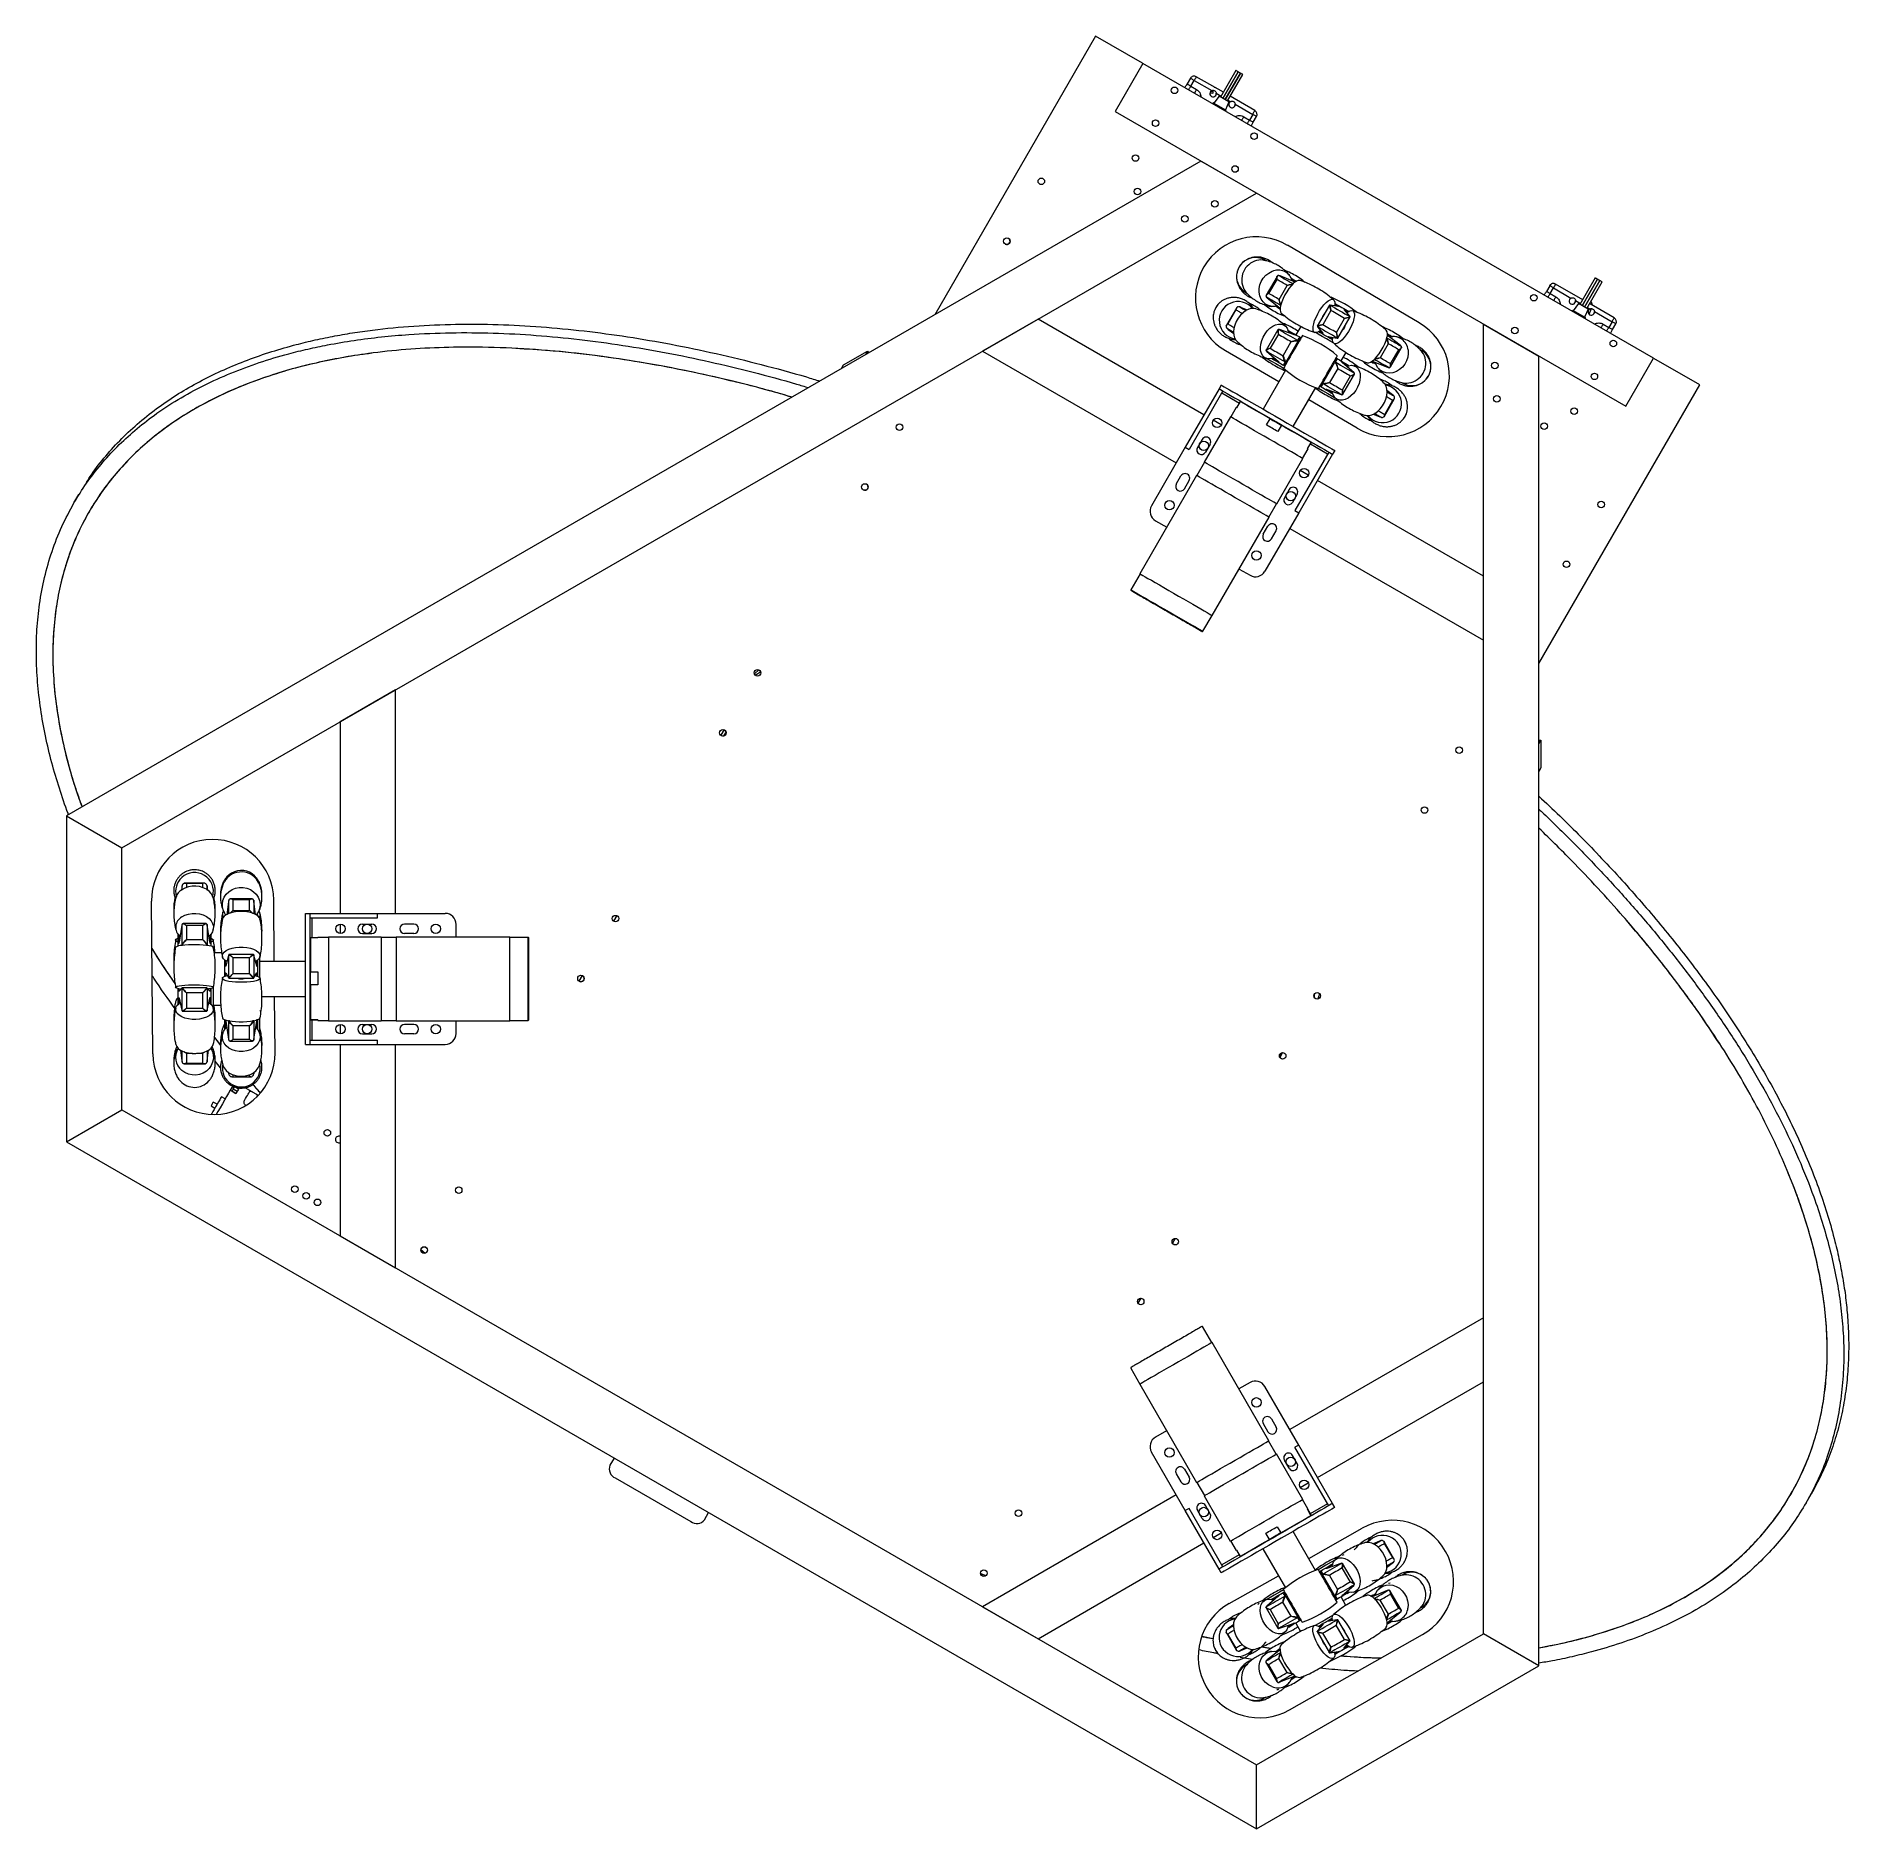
# Model space of a CAD drawing. Header units: millimetres. Extents: x 127 to 957, y 10 to 832.
import ezdxf

# ---------------------------------------------------------------- set-up
doc = ezdxf.new("R2010")
doc.units = ezdxf.units.MM

msp = doc.modelspace()

# ---------------------------------------------------------------- linework, layer by layer
at = {"color": 7, "linetype": 'Continuous', "lineweight": 15}
for p, q in [((612.33, 831.6), (538.68, 704.02)), ((633.83, 819.19), (612.33, 831.6)), ((633.98, 819.1), (621.28, 797.1)), ((867.81, 684.1), (633.98, 819.1)), ((676.59, 815.86), (669.59, 803.74)), ((677.63, 815.26), (670.63, 803.14)), ((670.63, 803.14), (677.63, 815.26)), ((671.67, 802.54), (678.67, 814.66)), ((678.67, 814.66), (671.67, 802.54)), ((672.71, 801.94), (679.71, 814.06)), ((655.72, 812.32), (654.22, 809.72)), ((655.96, 808.72), (657.46, 811.32)), ((655.96, 808.72), (658.55, 807.22)), ((657.46, 811.32), (665.49, 806.68)), ((670.84, 805.9), (658.46, 813.05)), ((621.28, 797.1), (855.11, 662.1)), ((665.96, 800.64), (666.21, 801.07)), ((668.92, 804.13), (666.55, 800.87)), ((671.66, 797.92), (666.64, 800.82)), ((673.38, 801.55), (668.92, 804.13)), ((673.38, 801.55), (671.75, 797.87)), ((671.84, 797.24), (672.09, 797.67)), ((685.3, 797.55), (673.96, 804.1)), ((676.27, 800.46), (684.3, 795.82)), ((680.21, 794.72), (682.8, 793.22)), ((684.3, 795.82), (682.8, 793.22)), ((684.54, 792.22), (686.04, 794.82)), ((660.59, 774.41), (140.98, 474.41)), ((685.99, 759.74), (660.59, 774.41)), ((166.38, 459.74), (685.99, 759.74)), ((760.56, 700.28), (700.25, 735.81)), ((695.43, 721.6), (690.44, 712.97)), ((695.32, 720.22), (691.58, 713.75)), ((696.78, 721.77), (696.29, 721.95)), ((696.39, 710.97), (700.12, 717.45)), ((703.75, 718.95), (696.78, 721.77)), ((820.27, 717.32), (818.77, 714.72)), ((820.5, 713.72), (822, 716.32)), ((822, 716.32), (830.03, 711.68)), ((835.39, 710.9), (823, 718.05)), ((841.14, 720.86), (834.14, 708.74)), ((835.17, 708.14), (842.17, 720.26)), ((842.17, 720.26), (835.17, 708.14)), ((836.21, 707.54), (843.21, 719.66)), ((843.21, 719.66), (836.21, 707.54)), ((837.25, 706.94), (844.25, 719.06)), ((676.8, 707.07), (672.31, 699.3)), ((676.59, 706.32), (672.85, 699.85)), ((677.01, 707.34), (676.71, 706.9)), ((678.9, 707.38), (678.31, 707.62)), ((681.86, 706.12), (678.9, 707.38)), ((690.57, 712.04), (690.97, 711.71)), ((690.97, 711.71), (696.91, 707.07)), ((696.92, 706.64), (694.74, 707.9)), ((696.93, 706.36), (695.92, 706.99)), ((719.46, 708.45), (713.85, 698.73)), ((720.12, 705.9), (716.38, 699.43)), ((719.82, 708.46), (719.68, 708.44)), ((723.54, 707.78), (719.82, 708.46)), ((728.75, 703.31), (726.3, 706.19)), ((820.5, 713.72), (823.1, 712.22)), ((830.5, 705.64), (830.75, 706.07)), ((833.46, 709.13), (831.1, 705.87)), ((836.21, 702.92), (831.18, 705.82)), ((837.93, 706.55), (833.46, 709.13)), ((837.93, 706.55), (836.29, 702.87)), ((838.33, 704.2), (839.49, 706.8)), ((849.85, 702.55), (838.5, 709.1)), ((585.99, 702.01), (560.59, 687.34)), ((661.97, 658.14), (585.99, 702.01)), ((672.59, 697.71), (673.09, 697.32)), ((673.09, 697.32), (675.67, 695.37)), ((696.57, 697.18), (696.24, 697.27)), ((706.27, 698.68), (704.04, 694.82)), ((713.96, 698.54), (714.01, 698.41)), ((714.01, 698.41), (716.46, 695.53)), ((722.65, 695.81), (726.38, 702.29)), ((723.31, 693.27), (728.92, 702.99)), ((726.63, 698.92), (726.65, 699.07)), ((728.8, 703.18), (728.75, 703.31)), ((789.91, 699.74), (815.31, 685.08)), ((789.91, 99.74), (789.91, 699.74)), ((836.39, 702.24), (836.64, 702.67)), ((840.82, 705.46), (848.85, 700.82)), ((844.75, 699.72), (847.35, 698.22)), ((848.85, 700.82), (847.35, 698.22)), ((849.08, 697.22), (850.58, 699.82)), ((695.82, 697.09), (690.46, 687.82)), ((696.02, 695.1), (692.29, 688.63)), ((703, 694.93), (696.57, 697.18)), ((698.17, 685.23), (701.91, 691.7)), ((705.04, 692.06), (699.43, 682.34)), ((701.31, 696.38), (700.25, 696.95)), ((700.37, 696.62), (702.73, 695.25)), ((700.84, 696.67), (702.93, 695.36)), ((704.81, 692.32), (704.96, 692.33)), ((705.04, 692.06), (704.88, 692.05)), ((704.96, 692.33), (705.6, 693.43)), ((705.04, 692.06), (705.68, 693.16)), ((714.41, 696.29), (715.15, 695.89)), ((715.19, 696.1), (714.62, 696.42)), ((719.23, 693.93), (722.94, 693.25)), ((720.85, 692.58), (720.19, 692.98)), ((720.88, 692.81), (720.35, 693.12)), ((722.94, 693.25), (723.08, 693.27)), ((723.09, 693.35), (723.2, 693.33)), ((723.35, 693.35), (723.2, 693.33)), ((746.38, 690.74), (742.64, 684.27)), ((751.79, 690), (745.81, 694.68)), ((752.19, 689.68), (751.79, 690)), ((495.9, 679.32), (496.86, 680.99)), ((496.86, 680.99), (507.86, 687.34)), ((507.86, 687.34), (506.89, 685.67)), ((507.86, 687.34), (508.34, 686.51)), ((560.59, 687.34), (649.27, 636.14)), ((696.18, 673.21), (671.82, 687.55)), ((690.52, 687.36), (690.77, 687.12)), ((690.77, 687.12), (695.92, 682.68)), ((693.34, 683.68), (692.84, 683.97)), ((693.34, 683.68), (695.52, 682.52)), ((698.52, 681.18), (699.16, 682.28)), ((699.43, 682.34), (698.8, 681.25)), ((699.16, 682.28), (699.09, 682.41)), ((699.43, 682.34), (699.36, 682.49)), ((716.32, 672.59), (721.93, 682.31)), ((722.56, 683.41), (721.93, 682.31)), ((722.01, 682.16), (721.93, 682.31)), ((722.84, 683.47), (722.21, 682.38)), ((722.21, 682.38), (722.27, 682.24)), ((724.82, 682.82), (727.05, 686.68)), ((730.6, 677.53), (725.44, 681.97)), ((728.02, 680.97), (725.85, 682.14)), ((725.85, 681.9), (728.06, 680.63)), ((727.54, 681.23), (728.48, 680.66)), ((738.41, 682.42), (739.42, 681.88)), ((740.7, 681.37), (738.63, 682.57)), ((738.95, 682.79), (745.99, 679.95)), ((747.34, 680.12), (752.32, 688.75)), ((747.44, 681.5), (751.18, 687.97)), ((815.31, 85.08), (815.31, 685.08)), ((855.11, 662.1), (867.81, 684.1)), ((888.97, 671.88), (867.96, 684.01)), ((699.32, 678.65), (689, 660.78)), ((715.69, 671.5), (716.32, 672.59)), ((716.48, 672.6), (716.32, 672.59)), ((716.55, 672.33), (716.4, 672.32)), ((723.19, 679.42), (719.45, 672.95)), ((725.34, 669.55), (729.08, 676.02)), ((725.55, 667.56), (730.9, 676.83)), ((730.84, 677.29), (730.6, 677.53)), ((745.99, 679.95), (746.47, 679.77)), ((668.87, 670.09), (653.39, 643.28)), ((670.6, 669.09), (655.13, 642.28)), ((669.87, 671.82), (668.87, 670.09)), ((678.58, 664.25), (676.93, 661.4)), ((702.86, 652.78), (713.18, 670.65)), ((732.14, 652.02), (709.97, 665.09)), ((716.4, 672.32), (715.77, 671.22)), ((718.33, 669.73), (718.4, 669.7)), ((718.36, 669.72), (724.79, 667.48)), ((720.52, 667.98), (718.43, 669.29)), ((720.98, 667.72), (720.52, 667.98)), ((720.87, 667.96), (720.69, 668.8)), ((724.79, 667.48), (725.12, 667.38)), ((744.57, 657.58), (749.05, 665.35)), ((744.77, 658.33), (748.51, 664.8)), ((748.27, 667.33), (745.7, 669.27)), ((748.77, 666.94), (748.27, 667.33)), ((815.31, 544.3), (888.97, 671.88)), ((674.1, 657.26), (662.1, 636.47)), ((676.73, 661.51), (674.23, 657.18)), ((690.58, 653.51), (692.23, 656.37)), ((739.51, 658.52), (742.47, 657.27)), ((742.47, 657.27), (743.05, 657.03)), ((744.64, 657.74), (744.35, 657.3)), ((669.89, 653.57), (666.18, 655.71)), ((697.43, 653.37), (695.78, 650.51)), ((653.39, 643.28), (637.92, 616.48)), ((653.39, 643.28), (655.13, 642.28)), ((661.08, 646.9), (658.93, 643.18)), ((664.81, 644.75), (662.66, 641.03)), ((719.1, 641.09), (703.62, 614.28)), ((720.83, 640.09), (705.36, 613.28)), ((707.14, 638.18), (709.64, 642.51)), ((709.43, 642.63), (711.08, 645.49)), ((709.64, 642.51), (709.43, 642.63)), ((721.83, 641.82), (720.83, 640.09)), ((662.23, 636.4), (658.73, 630.34)), ((695.27, 617.32), (707.27, 638.11)), ((709.73, 630.57), (706.02, 632.71)), ((658.6, 630.41), (632.6, 585.38)), ((649.28, 626.46), (651.43, 630.18)), ((653.01, 624.31), (655.16, 628.03)), ((700.92, 623.9), (698.77, 620.18)), ((789.91, 584.27), (713.93, 628.14)), ((144.45, 617.77), (146.7, 621.66)), ((691.64, 611.34), (695.14, 617.4)), ((704.64, 621.75), (702.49, 618.03)), ((703.62, 614.28), (705.36, 613.28)), ((639.75, 609.65), (644.89, 606.67)), ((665.77, 566.23), (691.77, 611.26)), ((689.12, 603.46), (691.27, 607.18)), ((705.36, 613.28), (689.88, 586.48)), ((701.23, 606.14), (789.91, 554.94)), ((692.84, 601.31), (694.99, 605.03)), ((632.73, 585.3), (628.5, 577.99)), ((678.06, 587.52), (683.05, 584.65)), ((789.91, 554.94), (789.91, 584.27)), ((661.41, 558.99), (665.64, 566.3)), ((456.08, 539.43), (458.04, 541.32)), ((291.78, 532.14), (266.38, 517.48)), ((291.78, 429.74), (291.78, 532.14)), ((266.38, 517.48), (266.38, 429.74)), ((442.18, 513.93), (440.7, 511.36)), ((443.1, 512.9), (441.93, 511.08)), ((815.31, 507.42), (816.28, 509.09)), ((815.31, 509.09), (816.28, 509.09)), ((816.28, 509.09), (816.28, 496.39)), ((816.28, 496.39), (815.31, 494.72)), ((140.98, 474.41), (166.38, 459.74)), ((140.98, 474.41), (140.98, 325.08)), ((166.38, 339.74), (166.38, 459.74)), ((193.87, 441.71), (193.7, 440.3)), ((193.95, 442.36), (193.87, 441.71)), ((203.96, 443.6), (195.4, 443.6)), ((203.41, 443.51), (195.94, 443.51)), ((205.48, 441.71), (205.4, 442.36)), ((205.65, 440.3), (205.48, 441.71)), ((180.58, 365.41), (179.96, 435.41)), ((215.27, 435.15), (214.48, 429.14)), ((215.35, 435.72), (215.27, 435.15)), ((225.9, 436.45), (216.25, 436.45)), ((217.34, 431.14), (217.34, 436.02)), ((224.81, 436.02), (217.34, 436.02)), ((224.81, 431.14), (224.81, 436.02)), ((226.88, 435.15), (226.8, 435.72)), ((227.66, 429.22), (226.88, 435.15)), ((236.21, 407.74), (235.96, 435.9)), ((193.87, 424.33), (192.6, 416.65)), ((193.95, 424.73), (193.87, 424.33)), ((193.95, 415.4), (193.95, 424.73)), ((204.92, 425.1), (194.44, 425.1)), ((195.94, 424.16), (195.94, 417.75)), ((203.41, 424.16), (195.94, 424.16)), ((203.41, 424.16), (203.41, 417.75)), ((205.4, 424.73), (205.4, 415.4)), ((205.48, 424.33), (205.4, 424.73)), ((206.75, 416.65), (205.48, 424.33)), ((213.86, 428.8), (213.86, 429.24)), ((217.34, 431.14), (224.81, 431.14)), ((228.42, 429.42), (228.02, 428.87)), ((229.58, 428.14), (229.13, 428.14)), ((229.58, 427.43), (229.58, 428.14)), ((250.58, 429.74), (252.58, 429.74)), ((250.58, 369.74), (250.58, 429.74)), ((252.58, 369.74), (252.58, 429.74)), ((252.58, 429.74), (283.53, 429.74)), ((252.58, 427.74), (283.53, 427.74)), ((266.38, 424.89), (266.38, 420.6)), ((276.56, 424.89), (280.86, 424.89)), ((283.53, 427.74), (283.53, 429.74)), ((283.53, 429.74), (314.49, 429.74)), ((300.16, 424.89), (295.86, 424.89)), ((319.49, 418.89), (319.49, 424.74)), ((393.01, 428.77), (391.53, 426.21)), ((192.18, 414.78), (192.18, 418.69)), ((192.18, 418.69), (192.26, 416.51)), ((192.61, 416.69), (192.59, 416.6)), ((193.87, 415.19), (193.95, 415.4)), ((195.94, 417.75), (203.41, 417.75)), ((205.4, 415.4), (205.48, 415.19)), ((206.9, 420), (206.9, 416.65)), ((207.16, 420.23), (207.09, 418.66)), ((207.18, 418.69), (207.09, 416.51)), ((207.18, 419.04), (207.18, 420.25)), ((207.18, 418.69), (207.18, 414.78)), ((252.78, 418.55), (252.78, 403.02)), ((256.08, 418.55), (252.78, 418.55)), ((261.08, 418.74), (256.08, 418.74)), ((256.08, 418.74), (256.08, 418.55)), ((285.08, 418.89), (261.08, 418.89)), ((261.08, 418.89), (261.08, 380.59)), ((276.56, 420.59), (280.86, 420.59)), ((285.08, 418.89), (285.08, 380.59)), ((292.08, 418.74), (285.08, 418.74)), ((344.08, 418.89), (292.08, 418.89)), ((292.08, 418.89), (292.08, 380.59)), ((300.16, 420.59), (295.86, 420.59)), ((344.08, 380.59), (344.08, 418.89)), ((352.53, 418.74), (344.08, 418.74)), ((212.15, 411.74), (208.72, 411.74)), ((213.61, 408.35), (213.66, 406.66)), ((213.86, 406.75), (213.86, 408.07)), ((215.27, 410.54), (214, 405.73)), ((215.35, 410.73), (215.27, 410.54)), ((215.35, 400.3), (215.35, 410.73)), ((226.68, 410.94), (215.47, 410.94)), ((215.64, 410.93), (215.55, 410.93)), ((217.34, 402.18), (217.34, 409.36)), ((224.81, 409.36), (217.34, 409.36)), ((224.81, 402.18), (224.81, 409.36)), ((226.52, 410.93), (226.6, 410.93)), ((226.8, 410.73), (226.8, 400.3)), ((226.88, 410.54), (226.8, 410.73)), ((228.15, 405.73), (226.88, 410.54)), ((228.42, 408.16), (227.73, 407.72)), ((229.58, 400.4), (229.58, 409.52)), ((250.58, 407.74), (229.58, 407.74)), ((214, 405.73), (214, 405.76)), ((214, 402.56), (215.27, 400.32)), ((215.27, 400.32), (215.35, 400.3)), ((215.47, 400.08), (226.68, 400.08)), ((215.55, 400.1), (215.52, 400.11)), ((217.34, 402.18), (224.81, 402.18)), ((226.8, 400.3), (226.88, 400.32)), ((226.88, 400.32), (228.15, 402.56)), ((252.78, 403.02), (256.08, 403.02)), ((252.78, 403.02), (252.78, 402.98)), ((252.78, 402.98), (256.08, 402.98)), ((256.08, 403.02), (256.08, 397.02)), ((377.18, 401.34), (375.7, 398.78)), ((193.87, 395.45), (192.6, 394.08)), ((192.6, 390.96), (193.87, 385.38)), ((193.95, 395.41), (193.87, 395.45)), ((193.95, 385.13), (193.95, 395.41)), ((205.28, 395.67), (194.07, 395.67)), ((194.1, 395.64), (194.07, 395.65)), ((195.94, 393.39), (195.94, 386.32)), ((203.41, 393.39), (195.94, 393.39)), ((203.41, 393.39), (203.41, 386.32)), ((205.2, 395.61), (205.28, 395.65)), ((205.47, 395.45), (205.28, 395.65)), ((205.48, 395.45), (205.4, 395.41)), ((205.4, 395.41), (205.4, 385.13)), ((206.75, 394.08), (205.48, 395.45)), ((205.48, 385.38), (206.75, 390.96)), ((206.75, 390.96), (206.75, 390.93)), ((206.9, 390.19), (206.9, 388.21)), ((207.16, 387.98), (207.09, 390.29)), ((208.18, 395.68), (208.18, 386.69)), ((230.53, 391.74), (250.58, 391.74)), ((236.58, 365.9), (236.35, 391.74)), ((252.78, 397.02), (252.78, 381.03)), ((256.08, 397.02), (252.78, 397.02)), ((193.87, 385.38), (193.95, 385.13)), ((194.07, 384.91), (205.28, 384.91)), ((194.24, 384.91), (194.15, 384.94)), ((195.94, 386.32), (203.41, 386.32)), ((205.11, 384.91), (205.2, 384.94)), ((205.4, 385.13), (205.48, 385.38)), ((208.18, 387.74), (211.72, 387.74)), ((213.58, 378.86), (213.58, 381.12)), ((213.66, 380.83), (213.58, 378.86)), ((213.86, 381.03), (213.86, 380.68)), ((214, 380.42), (215.27, 372.17)), ((215.35, 371.73), (215.35, 380.61)), ((224.81, 378.19), (217.34, 378.19)), ((217.34, 372.09), (217.34, 378.19)), ((224.81, 372.09), (224.81, 378.19)), ((226.8, 380.61), (226.8, 371.73)), ((226.88, 372.17), (228.15, 380.42)), ((228.58, 378.86), (228.49, 380.83)), ((228.58, 381.05), (228.58, 378.86)), ((229.58, 374.38), (229.58, 381.63)), ((252.78, 381.03), (256.08, 381.03)), ((256.08, 380.94), (252.78, 380.94)), ((256.08, 381.03), (256.08, 380.74)), ((256.08, 380.74), (261.08, 380.74)), ((261.08, 380.59), (285.08, 380.59)), ((266.38, 378.89), (266.38, 374.6)), ((276.56, 378.89), (280.86, 378.89)), ((276.56, 374.59), (280.86, 374.59)), ((285.08, 380.74), (292.08, 380.74)), ((292.08, 380.59), (344.08, 380.59)), ((300.16, 378.89), (295.86, 378.89)), ((300.16, 374.59), (295.86, 374.59)), ((319.49, 374.74), (319.49, 380.59)), ((344.08, 380.74), (352.53, 380.74)), ((193.25, 367.16), (193.87, 362.29)), ((195.94, 365.59), (195.94, 361.18)), ((203.41, 365.59), (203.41, 361.18)), ((205.48, 362.29), (206.1, 367.13)), ((208.8, 372.89), (211.62, 369.38)), ((208.81, 372.91), (211.62, 369.31)), ((215.27, 372.17), (215.35, 371.73)), ((215.94, 371.29), (226.21, 371.29)), ((217.34, 372.09), (224.81, 372.09)), ((226.8, 371.73), (226.88, 372.17)), ((250.58, 369.74), (252.58, 369.74)), ((252.58, 371.74), (283.53, 371.74)), ((252.58, 369.74), (283.53, 369.74)), ((266.38, 369.74), (266.38, 282.01)), ((283.53, 369.74), (283.53, 371.74)), ((283.53, 369.74), (314.49, 369.74)), ((291.78, 267.34), (291.78, 369.74)), ((696.57, 364.04), (697.57, 365.96)), ((697.98, 366.02), (696.68, 363.79)), ((193.87, 362.29), (193.95, 361.7)), ((194.98, 360.86), (204.37, 360.86)), ((195.94, 361.18), (203.41, 361.18)), ((205.4, 361.7), (205.48, 362.29)), ((211.61, 359.07), (209.1, 362.13)), ((215.27, 356.93), (215.35, 356.26)), ((226.8, 356.26), (226.88, 356.93)), ((217, 350.42), (216.04, 348.77)), ((218.64, 347.27), (216.04, 348.77)), ((216.91, 348.27), (217.44, 349.2)), ((216.94, 354.88), (225.21, 354.88)), ((217.11, 350.62), (217, 350.42)), ((217.86, 349.92), (217, 350.42)), ((217.34, 354.93), (224.81, 354.93)), ((217.44, 349.2), (218.15, 350.43)), ((219.18, 348.2), (217.44, 349.2)), ((218.15, 350.43), (219.89, 349.43)), ((226.44, 351.44), (229.82, 347.58)), ((207.27, 341.58), (209, 340.58)), ((210, 342.31), (208.27, 343.31)), ((213.73, 344.77), (212, 345.77)), ((216.91, 348.27), (218.64, 347.27)), ((140.98, 325.08), (166.38, 339.74)), ((166.38, 339.74), (685.99, 39.74)), ((140.98, 325.08), (685.99, 10.41)), ((266.38, 282.01), (291.78, 267.34)), ((303.37, 275.75), (305.31, 274.13)), ((303.38, 275.79), (305.31, 274.13)), ((648.81, 280.87), (647.52, 278.63)), ((632.98, 253.44), (631.68, 251.2)), ((789.91, 244.54), (701.23, 193.34)), ((789.91, 215.21), (789.91, 244.54)), ((665.56, 233.14), (661.33, 240.45)), ((691.69, 188.18), (665.69, 233.21)), ((628.42, 221.45), (632.65, 214.14)), ((632.52, 214.06), (658.52, 169.03)), ((683.05, 214.84), (677.98, 211.91)), ((705.36, 186.2), (689.88, 213.01)), ((713.93, 171.35), (789.91, 215.21)), ((644.81, 192.76), (639.75, 189.84)), ((689.12, 196.02), (691.27, 192.3)), ((692.84, 198.17), (694.99, 194.45)), ((653.39, 156.2), (637.92, 183.01)), ((695.06, 182.04), (691.56, 188.1)), ((705.36, 186.2), (703.62, 185.2)), ((719.1, 158.39), (703.62, 185.2)), ((720.83, 159.39), (705.36, 186.2)), ((391.83, 180.25), (389.92, 176.93)), ((653.01, 175.17), (655.16, 171.45)), ((707.19, 161.33), (695.19, 182.11)), ((700.92, 175.59), (698.77, 179.31)), ((704.64, 177.74), (702.49, 181.46)), ((392.33, 171.11), (426.97, 151.11)), ((649.28, 173.02), (651.43, 169.3)), ((658.65, 169.1), (662.15, 163.04)), ((706.02, 166.77), (709.73, 168.92)), ((649.27, 163.34), (560.59, 112.14)), ((662.02, 162.96), (674.02, 142.18)), ((664.81, 154.74), (662.66, 158.46)), ((709.56, 156.93), (707.06, 161.26)), ((721.83, 157.66), (720.83, 159.39)), ((937.73, 159.77), (939.98, 163.66)), ((433.22, 151.93), (435.13, 155.25)), ((655.13, 157.2), (653.39, 156.2)), ((668.87, 129.39), (653.39, 156.2)), ((670.6, 130.39), (655.13, 157.2)), ((661.08, 152.59), (658.93, 156.31)), ((710.96, 153.93), (709.31, 156.78)), ((709.39, 156.83), (711.04, 153.97)), ((585.99, 97.48), (661.97, 141.35)), ((666.18, 143.77), (669.89, 145.92)), ((674.15, 142.26), (676.65, 137.93)), ((691.92, 142.93), (690.27, 145.79)), ((691.95, 142.95), (690.3, 145.81)), ((691.92, 142.93), (691.95, 142.95)), ((695.46, 148.79), (697.11, 145.93)), ((713.1, 128.79), (702.78, 146.66)), ((709.96, 134.22), (734.47, 148.09)), ((742.39, 142.17), (739.41, 140.91)), ((742.97, 142.41), (742.39, 142.17)), ((748.97, 134.09), (744.49, 141.86)), ((748.43, 134.64), (744.69, 141.11)), ((676.82, 138.02), (678.47, 135.17)), ((688.92, 138.66), (699.24, 120.79)), ((726.02, 135.94), (725.22, 135.66)), ((749.1, 133.77), (748.87, 134.24)), ((559.72, 127.28), (562.09, 126.39)), ((559.73, 127.24), (562.12, 126.41)), ((669.87, 127.66), (668.87, 129.39)), ((673.54, 113.62), (696.04, 126.34)), ((716.24, 126.85), (715.61, 127.94)), ((715.69, 128.22), (716.32, 127.12)), ((721.85, 117.13), (716.24, 126.85)), ((716.24, 126.85), (716.41, 126.84)), ((716.32, 127.12), (716.47, 127.11)), ((724.71, 131.96), (718.29, 129.72)), ((720.44, 131.46), (718.35, 130.15)), ((719.37, 126.49), (723.11, 120.02)), ((720.44, 131.46), (720.94, 131.75)), ((725.04, 132.06), (724.71, 131.96)), ((729, 123.42), (725.26, 129.89)), ((730.82, 122.61), (725.47, 131.88)), ((745.62, 130.17), (748.19, 132.11)), ((748.19, 132.11), (748.69, 132.5)), ((695.84, 116.76), (690.69, 112.32)), ((693.26, 115.76), (695.44, 116.92)), ((695.87, 116.79), (695.81, 116.74)), ((699.08, 117.16), (698.44, 118.26)), ((698.72, 118.19), (699.35, 117.1)), ((699.01, 117.03), (699.08, 117.16)), ((699.28, 116.95), (699.35, 117.1)), ((699.35, 117.1), (704.96, 107.38)), ((721.85, 117.13), (721.93, 117.28)), ((721.85, 117.13), (722.48, 116.03)), ((722.19, 117.2), (722.13, 117.06)), ((722.13, 117.06), (722.76, 115.97)), ((726.97, 112.76), (724.74, 116.62)), ((725.36, 117.47), (730.52, 121.91)), ((728.13, 118.9), (725.77, 117.54)), ((727.94, 118.47), (725.77, 117.3)), ((727.46, 118.21), (728.48, 118.83)), ((730.52, 121.91), (730.76, 122.15)), ((738.29, 117), (739.34, 117.56)), ((738.54, 116.87), (740.72, 118.13)), ((745.91, 119.49), (738.91, 116.67)), ((746.39, 119.67), (745.91, 119.49)), ((752.24, 110.69), (747.26, 119.32)), ((751.1, 111.47), (747.36, 117.94)), ((560.59, 112.14), (585.99, 97.48)), ((687.22, 113.73), (686.58, 113.21)), ((690.39, 111.62), (695.74, 102.35)), ((690.69, 112.32), (690.44, 112.08)), ((692.21, 110.81), (695.94, 104.34)), ((692.8, 115.5), (693.26, 115.76)), ((693.07, 115.47), (693.89, 115.21)), ((701.83, 107.74), (698.1, 114.21)), ((742.56, 115.17), (746.3, 108.7)), ((745.78, 104.8), (751.71, 109.44)), ((751.71, 109.44), (752.11, 109.76)), ((672.33, 99.99), (672.1, 100.47)), ((672.23, 100.14), (676.72, 92.37)), ((673.01, 102.12), (672.51, 101.73)), ((675.57, 104.05), (673.01, 102.12)), ((685.99, 39.74), (789.91, 99.74)), ((696.17, 102.17), (696.49, 102.26)), ((696.49, 102.26), (702.92, 104.51)), ((701.23, 103.06), (700.26, 102.54)), ((702.65, 104.19), (700.46, 102.92)), ((700.76, 102.77), (702.85, 104.08)), ((703.96, 104.62), (706.19, 100.76)), ((704.88, 107.11), (704.73, 107.12)), ((704.8, 107.39), (704.96, 107.38)), ((705.52, 106.01), (704.88, 107.11)), ((705.6, 106.28), (704.96, 107.38)), ((713.77, 100.71), (719.38, 90.99)), ((713.81, 100.63), (713.87, 100.77)), ((713.95, 100.86), (713.87, 100.77)), ((713.93, 101.03), (713.88, 100.9)), ((716.38, 103.91), (713.93, 101.03)), ((714.4, 103.18), (715.07, 103.55)), ((714.58, 103.04), (715.11, 103.34)), ((716.3, 100.01), (720.04, 93.54)), ((722.86, 106.19), (719.15, 105.51)), ((720.83, 106.9), (720.12, 106.46)), ((720.27, 106.32), (720.84, 106.65)), ((726.3, 97.15), (722.57, 103.63)), ((723, 106.17), (722.86, 106.19)), ((728.84, 96.45), (723.23, 106.17)), ((815.31, 85.08), (789.91, 99.74)), ((661.03, 98.6), (666.15, 97.6)), ((672.77, 99.59), (676.51, 93.12)), ((678.23, 91.82), (678.82, 92.06)), ((678.82, 92.06), (681.79, 93.32)), ((688.3, 93.8), (692.9, 93.12)), ((696.87, 92.4), (690.89, 87.73)), ((694.76, 91.6), (696.84, 92.79)), ((696.81, 93.05), (695.85, 92.45)), ((701.12, 64.88), (762.04, 99.34)), ((717, 95.01), (717.12, 94.91)), ((719.74, 90.98), (723.46, 91.66)), ((726.22, 93.25), (728.67, 96.13)), ((728.67, 96.13), (728.72, 96.26)), ((684.15, 87.92), (678.48, 88.89)), ((685.99, 10.41), (815.31, 85.08)), ((690.37, 86.47), (695.35, 77.84)), ((690.89, 87.73), (690.49, 87.4)), ((691.51, 85.69), (695.24, 79.22)), ((700.04, 81.99), (696.31, 88.47)), ((719.6, 91), (719.74, 90.98)), ((696.21, 77.49), (696.7, 77.67)), ((696.7, 77.67), (703.74, 80.51)), ((685.99, 10.41), (685.99, 39.74))]:
    msp.add_line(p, q, dxfattribs=at)
at = {"color": 8, "linetype": 'Continuous', "lineweight": 15}
for p, q in [((667.61, 805.46), (669.84, 804.17)), ((666.39, 800.39), (666.64, 800.82)), ((671.41, 797.49), (671.66, 797.92)), ((672.96, 802.37), (674.15, 801.68)), ((704.07, 719.19), (701.96, 720.41)), ((676.77, 706.94), (676.59, 706.32)), ((676.71, 706.9), (676.59, 706.32)), ((722.41, 708.6), (721.84, 708.93)), ((721.85, 709.18), (722.57, 708.74)), ((722.09, 708.05), (722.41, 708.6)), ((727.57, 705.62), (727.25, 705.07)), ((728.11, 705.31), (727.57, 705.62)), ((728.35, 705.42), (727.61, 705.83)), ((830.93, 705.39), (831.18, 705.82)), ((832.16, 710.46), (834.39, 709.17)), ((837.5, 707.37), (838.69, 706.68)), ((672.85, 699.85), (672.4, 699.38)), ((672.41, 699.45), (672.85, 699.85)), ((835.96, 702.49), (836.21, 702.92)), ((702.62, 695.06), (702.73, 695.25)), ((715.19, 696.1), (715.51, 696.65)), ((720.67, 693.67), (720.35, 693.12)), ((723.32, 693.54), (723.2, 693.33)), ((747.93, 693.87), (745.85, 695.07)), ((693.3, 684.02), (695.51, 682.75)), ((695.51, 682.75), (695.62, 682.94)), ((725.85, 681.9), (725.74, 681.71)), ((670.1, 668.23), (678.18, 663.56)), ((718.74, 669.59), (718.63, 669.4)), ((718.63, 669.4), (720.99, 668.04)), ((748.51, 664.8), (748.96, 665.26)), ((748.51, 664.8), (748.95, 665.2)), ((744.59, 657.7), (744.77, 658.33)), ((744.77, 658.33), (744.64, 657.74)), ((710.68, 644.8), (718.6, 640.23)), ((193.95, 440.66), (193.95, 442.36)), ((195.94, 443.51), (195.34, 443.58)), ((195.4, 443.6), (195.94, 443.51)), ((195.94, 443.51), (195.94, 441.63)), ((203.41, 443.51), (203.41, 441.63)), ((205.4, 442.36), (205.4, 440.66)), ((215.35, 429.68), (215.35, 435.72)), ((226.8, 435.72), (226.8, 429.68)), ((228.3, 428.79), (228.3, 429.52)), ((228.58, 429.04), (228.51, 430.01)), ((253.58, 418.55), (253.58, 427.74)), ((192.46, 420.01), (192.46, 416.65)), ((192.46, 416.65), (192.6, 416.65)), ((352.53, 380.74), (352.53, 418.74)), ((213.86, 406.75), (214.27, 406.75)), ((227.88, 406.75), (228.3, 406.75)), ((228.3, 406.75), (228.3, 408.2)), ((228.54, 408.28), (228.49, 406.66)), ((226.6, 400.1), (226.63, 400.11)), ((252.78, 397.02), (252.78, 402.98)), ((192.19, 387.98), (192.26, 390.29)), ((192.78, 390.19), (192.46, 390.19)), ((192.46, 390.19), (192.46, 388.21)), ((194.15, 395.61), (194.1, 395.64)), ((206.9, 390.19), (206.57, 390.19)), ((213.86, 376.81), (213.86, 380.68)), ((228.3, 376.78), (228.3, 380.68)), ((252.78, 380.94), (252.78, 381.03)), ((253.58, 371.74), (253.58, 380.94)), ((193.95, 361.7), (193.95, 366.72)), ((198.72, 365.59), (195.94, 365.59)), ((203.41, 365.59), (200.63, 365.59)), ((205.4, 366.72), (205.4, 361.7)), ((215.35, 356.26), (215.35, 356.85)), ((217.34, 354.93), (217.34, 355.81)), ((224.81, 354.93), (224.81, 355.81)), ((224.81, 354.93), (225.25, 354.91)), ((225.21, 354.9), (224.81, 354.93)), ((226.8, 356.85), (226.8, 356.26)), ((718.6, 159.26), (710.64, 154.66)), ((711.04, 153.97), (710.96, 153.93)), ((744.69, 141.11), (744.51, 141.74)), ((744.57, 141.7), (744.69, 141.11)), ((678.07, 135.86), (670.1, 131.26)), ((748.88, 134.18), (748.43, 134.64)), ((748.87, 134.24), (748.43, 134.64)), ((720.92, 131.41), (718.55, 130.04)), ((718.55, 130.04), (718.66, 129.85)), ((695.43, 116.69), (693.22, 115.42)), ((695.54, 116.5), (695.43, 116.69)), ((725.66, 117.73), (725.77, 117.54)), ((672.32, 100.06), (672.77, 99.59)), ((672.77, 99.59), (672.33, 99.99)), ((702.65, 104.19), (702.54, 104.38)), ((714, 100.56), (713.87, 100.77)), ((715.43, 102.79), (715.11, 103.34)), ((720.27, 106.32), (720.59, 105.77)), ((745.84, 104.41), (747.94, 105.63)), ((676.51, 93.12), (676.69, 92.5)), ((676.51, 93.12), (676.64, 92.54)), ((722.33, 90.84), (722.01, 91.39)), ((727.17, 94.37), (727.49, 93.82)), ((727.49, 93.82), (728.06, 94.15)), ((728.27, 94.01), (727.53, 93.61)), ((721.77, 90.26), (722.49, 90.7)), ((721.8, 90.53), (722.33, 90.84)), ((701.97, 79.08), (704.06, 80.29))]:
    msp.add_line(p, q, dxfattribs=at)
at = {"color": 7, "linetype": 'Continuous', "lineweight": 15, "flags": 128}
for points in [[(677.63, 815.26), (677.59, 815.28), (677.48, 815.35), (677.31, 815.45), (677.11, 815.56), (676.91, 815.68), (676.74, 815.77), (676.63, 815.84), (676.59, 815.86)], [(678.67, 814.66), (678.63, 814.68), (678.52, 814.75), (678.35, 814.85), (678.15, 814.96), (677.95, 815.08), (677.78, 815.17), (677.67, 815.24), (677.63, 815.26)], [(679.71, 814.06), (679.67, 814.08), (679.56, 814.15), (679.39, 814.25), (679.19, 814.36), (678.99, 814.48), (678.82, 814.57), (678.71, 814.64), (678.67, 814.66)], [(654.22, 809.72), (654.26, 809.7), (654.36, 809.65), (654.52, 809.55), (654.73, 809.43), (654.99, 809.28), (655.29, 809.1), (655.62, 808.92), (655.96, 808.72)], [(654.96, 806.99), (654.98, 807.02), (655.03, 807.12), (655.13, 807.28), (655.25, 807.5), (655.4, 807.76), (655.57, 808.06), (655.76, 808.38), (655.96, 808.72)], [(657.46, 811.32), (657.12, 811.52), (656.79, 811.7), (656.49, 811.88), (656.23, 812.03), (656.02, 812.15), (655.86, 812.24), (655.76, 812.3), (655.72, 812.32)], [(658.46, 813.05), (658.44, 813.02), (658.38, 812.92), (658.29, 812.76), (658.16, 812.55), (658.01, 812.28), (657.84, 811.98), (657.65, 811.66), (657.46, 811.32)], [(658.55, 807.22), (658.36, 806.88), (658.17, 806.56), (658, 806.26), (657.85, 806), (657.72, 805.78), (657.63, 805.62), (657.57, 805.52), (657.55, 805.49)], [(664.99, 806.31), (665.35, 806.56), (666.24, 806.83)], [(666.67, 808.31), (666.81, 808.24), (667.13, 808.04)], [(666.64, 800.82), (666.55, 800.87), (666.47, 800.92), (666.4, 800.96), (666.33, 801), (666.28, 801.03), (666.24, 801.05), (666.21, 801.07), (666.21, 801.07)], [(673.65, 801.31), (674.01, 801.56), (674.9, 801.83)], [(684.3, 795.82), (684.5, 796.16), (684.69, 796.48), (684.86, 796.78), (685.01, 797.05), (685.13, 797.26), (685.23, 797.42), (685.28, 797.52), (685.3, 797.55)], [(680.21, 794.72), (680.01, 794.38), (679.82, 794.06), (679.65, 793.76), (679.5, 793.5), (679.37, 793.28), (679.28, 793.12), (679.22, 793.02), (679.21, 792.99)], [(681.8, 791.49), (681.82, 791.52), (681.88, 791.62), (681.97, 791.78), (682.1, 792), (682.25, 792.26), (682.42, 792.56), (682.61, 792.88), (682.8, 793.22)], [(682.8, 793.22), (683.14, 793.03), (683.47, 792.84), (683.77, 792.67), (684.03, 792.52), (684.24, 792.39), (684.4, 792.3), (684.5, 792.24), (684.54, 792.22)], [(686.04, 794.82), (686, 794.84), (685.9, 794.9), (685.74, 794.99), (685.53, 795.11), (685.27, 795.26), (684.97, 795.44), (684.64, 795.63), (684.3, 795.82)], [(695.71, 707.89), (694.55, 707.72), (692.99, 707.78), (691.52, 708.18), (690.18, 708.91), (689.05, 709.93), (688.16, 711.2), (687.55, 712.67), (687.24, 714.28), (687.26, 715.96), (687.59, 717.65), (688.22, 719.28), (689.14, 720.77), (690.29, 722.07), (691.64, 723.13), (693.12, 723.9)], [(700.12, 717.45), (699.49, 717.81), (698.86, 718.17), (698.25, 718.53), (697.64, 718.88), (697.05, 719.22), (696.46, 719.56), (695.89, 719.89), (695.32, 720.22)], [(702.87, 718.27), (701.86, 717.23), (700.85, 715.98), (699.88, 714.57), (698.99, 713.06), (698.21, 711.52), (697.59, 710), (697.14, 708.56), (696.89, 707.28), (696.83, 706.19), (696.99, 705.34), (697.34, 704.78), (697.37, 704.75)], [(818.77, 714.72), (818.8, 714.7), (818.9, 714.65), (819.06, 714.55), (819.28, 714.43), (819.54, 714.28), (819.84, 714.1), (820.16, 713.92), (820.5, 713.72)], [(822, 716.32), (821.66, 716.52), (821.34, 716.7), (821.04, 716.88), (820.78, 717.03), (820.56, 717.15), (820.4, 717.24), (820.3, 717.3), (820.27, 717.32)], [(823, 718.05), (822.98, 718.02), (822.93, 717.92), (822.83, 717.76), (822.71, 717.55), (822.56, 717.28), (822.38, 716.98), (822.2, 716.66), (822, 716.32)], [(842.17, 720.26), (842.14, 720.28), (842.02, 720.35), (841.85, 720.45), (841.66, 720.56), (841.46, 720.68), (841.29, 720.77), (841.18, 720.84), (841.14, 720.86), (841.14, 720.86)], [(843.21, 719.66), (843.17, 719.68), (843.06, 719.75), (842.89, 719.85), (842.69, 719.96), (842.5, 720.08), (842.33, 720.17), (842.21, 720.24), (842.17, 720.26), (842.17, 720.26)], [(844.25, 719.06), (844.21, 719.08), (844.1, 719.15), (843.93, 719.25), (843.73, 719.36), (843.53, 719.48), (843.37, 719.57), (843.25, 719.64), (843.21, 719.66), (843.21, 719.66)], [(668.1, 708.41), (667.85, 708.07), (667.02, 706.66)], [(685.53, 706.72), (684.98, 706.84), (683.77, 706.84), (682.48, 706.52), (681.17, 705.88), (679.89, 704.96), (678.7, 703.79), (677.65, 702.41), (676.77, 700.9), (676.11, 699.3), (675.69, 697.68), (675.53, 696.12), (675.63, 694.67), (675.99, 693.38), (676.6, 692.33), (676.98, 691.91)], [(696.39, 710.97), (695.75, 711.34), (695.13, 711.7), (694.51, 712.06), (693.91, 712.41), (693.31, 712.75), (692.72, 713.09), (692.15, 713.42), (691.58, 713.75)], [(715.36, 696.83), (714.47, 696.22), (713.64, 695.86), (712.93, 695.82), (712.4, 696.08), (712.04, 696.65), (711.89, 697.5), (711.94, 698.58), (712.2, 699.87), (712.65, 701.3), (713.27, 702.82), (714.04, 704.37), (714.93, 705.88), (715.9, 707.28), (716.92, 708.53), (717.93, 709.58)], [(717.93, 709.58), (718.9, 710.37), (719.79, 710.87), (720.56, 711.07), (721.18, 710.96), (721.63, 710.55), (721.88, 709.84), (721.94, 708.86), (721.87, 708.17)], [(719.68, 708.44), (720.82, 707.79), (721.96, 707.13), (723.1, 706.47), (724.24, 705.81), (725.38, 705.15), (726.52, 704.49), (727.66, 703.84), (728.8, 703.18)], [(726.38, 702.29), (725.6, 702.74), (724.82, 703.19), (724.03, 703.64), (723.25, 704.09), (722.47, 704.55), (721.68, 705), (720.9, 705.45), (720.12, 705.9)], [(727.46, 704.93), (728.04, 705.34), (728.9, 705.78), (729.65, 705.92), (730.23, 705.74), (730.64, 705.25), (730.85, 704.49), (730.86, 703.46), (730.66, 702.23)], [(819.5, 711.99), (819.52, 712.02), (819.58, 712.12), (819.67, 712.28), (819.79, 712.5), (819.95, 712.76), (820.12, 713.06), (820.31, 713.38), (820.5, 713.72)], [(823.1, 712.22), (822.9, 711.88), (822.72, 711.56), (822.54, 711.26), (822.39, 711), (822.27, 710.78), (822.18, 710.62), (822.12, 710.52), (822.1, 710.49)], [(829.53, 711.31), (829.9, 711.56), (830.78, 711.83)], [(831.18, 705.82), (831.1, 705.87), (831.02, 705.92), (830.94, 705.96), (830.88, 706), (830.82, 706.03), (830.78, 706.05), (830.76, 706.07), (830.75, 706.07)], [(838.2, 706.31), (838.56, 706.56), (839.44, 706.83)], [(694.01, 684.25), (693.14, 683.97), (691.88, 683.8), (690.72, 683.97), (689.7, 684.46), (688.87, 685.24), (688.26, 686.3), (687.9, 687.58), (687.8, 689.03), (687.96, 690.6), (688.38, 692.21), (689.04, 693.81), (689.92, 695.33), (690.97, 696.7), (692.16, 697.87), (693.44, 698.79), (694.75, 699.43), (696.04, 699.75), (697.26, 699.75), (698.35, 699.42), (699.28, 698.78), (700.01, 697.86), (700.49, 696.68), (700.68, 695.75)], [(696.24, 697.27), (697.27, 696.67), (698.31, 696.07), (699.37, 695.46), (700.43, 694.85), (701.51, 694.22), (702.6, 693.6), (703.7, 692.96), (704.81, 692.32)], [(723.08, 693.27), (721.94, 693.93), (720.8, 694.59), (719.66, 695.24), (718.52, 695.9), (717.38, 696.56), (716.24, 697.22), (715.1, 697.88), (713.96, 698.54)], [(722.65, 695.81), (721.86, 696.26), (721.08, 696.72), (720.3, 697.17), (719.51, 697.62), (718.73, 698.08), (717.94, 698.53), (717.16, 698.98), (716.38, 699.43)], [(730.66, 702.23), (730.26, 700.83), (729.69, 699.33), (728.95, 697.78), (728.09, 696.26), (727.14, 694.82), (726.13, 693.52), (725.12, 692.41), (724.13, 691.55), (723.21, 690.96), (722.41, 690.67), (721.74, 690.69), (721.24, 691.02), (720.93, 691.65), (720.82, 692.55), (720.91, 693.63)], [(836.64, 702.67), (836.63, 702.68), (836.61, 702.69), (836.57, 702.72), (836.51, 702.75), (836.45, 702.78), (836.37, 702.83), (836.29, 702.87), (836.21, 702.92)], [(844.75, 699.72), (844.56, 699.38), (844.37, 699.06), (844.19, 698.76), (844.04, 698.5), (843.92, 698.28), (843.83, 698.12), (843.77, 698.02), (843.75, 697.99)], [(846.35, 696.49), (846.37, 696.52), (846.42, 696.62), (846.52, 696.78), (846.64, 697), (846.79, 697.26), (846.97, 697.56), (847.15, 697.88), (847.35, 698.22)], [(847.35, 698.22), (847.69, 698.03), (848.01, 697.84), (848.31, 697.67), (848.57, 697.52), (848.79, 697.39), (848.95, 697.3), (849.05, 697.24), (849.08, 697.22)], [(848.85, 700.82), (849.04, 701.16), (849.23, 701.48), (849.4, 701.78), (849.56, 702.05), (849.68, 702.26), (849.77, 702.42), (849.83, 702.52), (849.85, 702.55)], [(850.58, 699.82), (850.55, 699.84), (850.45, 699.9), (850.29, 699.99), (850.07, 700.11), (849.81, 700.26), (849.51, 700.44), (849.19, 700.63), (848.85, 700.82)], [(696.02, 695.1), (696.74, 694.69), (697.46, 694.27), (698.19, 693.85), (698.92, 693.43), (699.66, 693), (700.41, 692.57), (701.16, 692.14), (701.91, 691.7)], [(707, 694.45), (706.99, 694.44), (706.86, 694.21), (706.56, 693.68), (706.09, 692.88), (705.49, 691.84), (704.77, 690.59), (703.97, 689.2), (703.11, 687.71), (702.24, 686.2), (701.38, 684.71), (700.57, 683.32), (699.85, 682.07), (699.25, 681.03), (698.79, 680.22), (698.48, 679.7), (698.35, 679.47), (698.34, 679.46)], [(721.12, 691.2), (720.03, 691.82), (718.11, 692.93), (716.16, 694.06), (714.23, 695.17), (713.14, 695.8)], [(736.76, 682.01), (736.79, 682), (737.46, 681.98), (738.27, 682.27), (739.19, 682.85), (740.17, 683.72), (741.19, 684.82), (742.19, 686.12), (743.15, 687.57), (744.01, 689.09), (744.74, 690.63), (745.32, 692.14), (745.71, 693.53)], [(751.18, 687.97), (750.61, 688.3), (750.04, 688.63), (749.45, 688.97), (748.86, 689.31), (748.25, 689.66), (747.64, 690.02), (747.01, 690.38), (746.38, 690.74)], [(699.09, 682.41), (697.98, 683.05), (696.88, 683.69), (695.79, 684.32), (694.71, 684.94), (693.65, 685.55), (692.59, 686.16), (691.55, 686.76), (690.52, 687.36)], [(690.93, 683.92), (692.58, 682.96), (694.94, 681.6), (697.45, 680.15), (698.42, 679.59)], [(692.29, 688.63), (693, 688.22), (693.72, 687.8), (694.45, 687.38), (695.19, 686.96), (695.93, 686.53), (696.67, 686.1), (697.42, 685.67), (698.17, 685.23)], [(714.36, 670.21), (714.37, 670.22), (714.5, 670.45), (714.81, 670.97), (715.27, 671.78), (715.88, 672.82), (716.59, 674.07), (717.4, 675.46), (718.26, 676.95), (719.13, 678.46), (719.99, 679.95), (720.79, 681.34), (721.51, 682.59), (722.12, 683.63), (722.58, 684.43), (722.88, 684.96), (723.01, 685.19), (723.02, 685.2)], [(727.38, 680.41), (728.21, 680.68), (729.47, 680.85), (730.63, 680.68), (731.65, 680.2), (732.48, 679.41), (733.09, 678.36), (733.46, 677.08), (733.56, 675.63), (733.4, 674.06), (732.98, 672.45), (732.32, 670.85), (731.45, 669.33), (730.39, 667.96), (729.21, 666.79), (727.93, 665.86), (726.62, 665.22), (725.33, 664.9), (724.11, 664.9), (723.02, 665.22), (722.09, 665.86), (721.36, 666.79), (720.87, 667.96), (720.87, 667.96)], [(722.27, 682.24), (723.38, 681.6), (724.48, 680.96), (725.57, 680.34), (726.65, 679.71), (727.72, 679.1), (728.77, 678.49), (729.81, 677.89), (730.84, 677.29)], [(755.46, 687.9), (755.54, 686.23), (755.3, 684.54), (754.75, 682.89), (753.91, 681.35), (752.82, 679.99), (751.52, 678.86), (750.07, 678), (748.52, 677.46), (746.95, 677.26), (745.4, 677.39), (743.95, 677.87), (742.66, 678.66), (741.57, 679.73), (740.74, 681.05), (740.32, 682.11)], [(747.44, 681.5), (746.88, 681.82), (746.3, 682.16), (745.72, 682.49), (745.12, 682.84), (744.51, 683.19), (743.9, 683.54), (743.27, 683.9), (742.64, 684.27)], [(725.12, 667.38), (724.09, 667.98), (723.05, 668.58), (722, 669.19), (720.93, 669.8), (719.85, 670.43), (718.76, 671.06), (717.66, 671.69), (716.55, 672.33)], [(719.45, 672.95), (720.2, 672.51), (720.95, 672.08), (721.7, 671.65), (722.44, 671.22), (723.17, 670.8), (723.9, 670.38), (724.62, 669.96), (725.34, 669.55)], [(723.19, 679.42), (723.94, 678.98), (724.69, 678.55), (725.44, 678.12), (726.17, 677.7), (726.91, 677.27), (727.64, 676.85), (728.36, 676.43), (729.08, 676.02)], [(735.41, 658.08), (736.39, 657.81), (737.6, 657.81), (738.89, 658.14), (740.2, 658.78), (741.48, 659.7), (742.67, 660.87), (743.72, 662.25), (744.6, 663.76), (745.26, 665.36), (745.68, 666.98), (745.84, 668.54), (745.73, 669.99), (745.37, 671.27), (744.76, 672.33), (744.38, 672.74)], [(668.87, 670.09), (669.02, 670), (669.48, 669.74), (670.23, 669.31), (671.27, 668.71), (672.59, 667.94), (674.17, 667.03), (675.99, 665.98), (678.03, 664.8), (680.27, 663.51), (682.68, 662.12), (685.24, 660.64), (687.9, 659.1), (690.65, 657.52), (693.45, 655.9), (696.26, 654.28), (699.06, 652.66), (701.8, 651.08), (704.47, 649.54), (707.02, 648.07), (709.43, 646.67), (711.67, 645.38), (713.71, 644.2), (715.54, 643.15), (717.11, 642.24), (718.43, 641.48), (719.47, 640.88), (720.23, 640.44), (720.68, 640.18), (720.83, 640.09)], [(669.87, 671.82), (670.02, 671.74), (670.48, 671.47), (671.23, 671.04), (672.27, 670.44), (673.59, 669.68), (675.17, 668.76), (676.99, 667.71), (679.03, 666.53), (681.27, 665.24), (683.68, 663.85), (686.24, 662.38), (688.9, 660.84), (691.65, 659.25), (694.45, 657.64), (697.26, 656.01), (700.06, 654.4), (702.8, 652.81), (705.47, 651.27), (708.02, 649.8), (710.43, 648.41), (712.67, 647.11), (714.71, 645.93), (716.54, 644.88), (718.11, 643.97), (719.43, 643.21), (720.47, 642.61), (721.23, 642.17), (721.68, 641.91), (721.83, 641.82)], [(692.23, 656.37), (690, 657.66), (687.87, 658.89), (685.86, 660.05), (684.03, 661.11), (682.41, 662.04), (681.04, 662.84), (679.92, 663.48), (679.1, 663.95), (678.58, 664.25)], [(714.44, 670.34), (716.27, 669.29), (718.73, 667.86)], [(718.73, 667.86), (721.04, 666.53), (721.93, 666.01)], [(707.27, 638.11), (707.11, 638.2), (706.65, 638.46), (705.89, 638.9), (704.85, 639.5), (703.55, 640.26), (702, 641.15), (700.25, 642.16), (698.31, 643.28), (696.24, 644.48), (694.06, 645.74), (691.81, 647.03), (689.55, 648.34), (687.31, 649.63), (685.13, 650.89), (683.05, 652.09), (681.12, 653.21), (679.36, 654.22), (677.82, 655.11), (676.51, 655.87), (675.47, 656.47), (674.71, 656.9), (674.25, 657.17), (674.1, 657.26)], [(676.93, 661.4), (676.84, 661.45), (676.78, 661.48), (676.74, 661.51), (676.73, 661.51)], [(692.23, 656.37), (692.39, 656.28), (692.84, 656.02), (693.53, 655.62), (694.38, 655.13), (695.28, 654.61), (696.13, 654.12), (696.82, 653.72), (697.27, 653.46), (697.43, 653.37)], [(695.78, 650.51), (695.13, 650.89), (694.48, 651.26), (693.83, 651.64), (693.18, 652.01), (692.53, 652.39), (691.88, 652.77), (691.23, 653.14), (690.58, 653.51)], [(711.08, 645.49), (710.56, 645.79), (709.74, 646.27), (708.63, 646.91), (707.25, 647.7), (705.63, 648.64), (703.8, 649.69), (701.8, 650.85), (699.66, 652.08), (697.43, 653.37)], [(695.27, 617.32), (695.11, 617.41), (694.65, 617.68), (693.89, 618.12), (692.85, 618.72), (691.55, 619.47), (690, 620.36), (688.25, 621.38), (686.31, 622.49), (684.24, 623.69), (682.06, 624.95), (679.81, 626.25), (677.55, 627.55), (675.31, 628.85), (673.13, 630.11), (671.05, 631.31), (669.12, 632.42), (667.36, 633.44), (665.82, 634.33), (664.51, 635.08), (663.47, 635.68), (662.71, 636.12), (662.25, 636.39), (662.1, 636.47)], [(691.77, 611.26), (691.61, 611.35), (691.15, 611.62), (690.39, 612.06), (689.35, 612.66), (688.05, 613.41), (686.5, 614.3), (684.75, 615.32), (682.81, 616.43), (680.74, 617.63), (678.56, 618.89), (676.31, 620.18), (674.05, 621.49), (671.81, 622.79), (669.63, 624.04), (667.55, 625.24), (665.62, 626.36), (663.86, 627.37), (662.32, 628.27), (661.01, 629.02), (659.97, 629.62), (659.21, 630.06), (658.75, 630.32), (658.6, 630.41)], [(632.6, 585.38), (632.75, 585.29), (633.21, 585.02), (633.97, 584.59), (635.01, 583.99), (636.32, 583.23), (637.86, 582.34), (639.62, 581.33), (641.55, 580.21), (643.63, 579.01), (645.81, 577.75), (648.05, 576.46), (650.31, 575.15), (652.56, 573.86), (654.74, 572.6), (656.81, 571.4), (658.75, 570.28), (660.5, 569.27), (662.05, 568.38), (663.35, 567.62), (664.39, 567.02), (665.15, 566.58), (665.61, 566.32), (665.77, 566.23)], [(456.47, 538.85), (456.93, 539.16), (458.91, 540.41)], [(208.15, 437.16), (207.99, 437.65), (207.33, 438.85), (206.36, 439.92), (205.12, 440.83), (203.66, 441.54), (202.03, 442.02), (200.3, 442.24), (198.55, 442.2), (196.85, 441.91), (195.26, 441.36), (193.85, 440.59)], [(214.03, 429), (213.73, 429.41), (212.96, 430.86), (212.52, 432.43), (212.43, 434.04), (212.7, 435.64), (213.3, 437.16), (214.23, 438.53), (215.43, 439.71), (216.87, 440.63), (218.48, 441.27), (220.19, 441.6), (221.95, 441.6), (223.66, 441.27), (225.27, 440.64), (226.71, 439.71), (227.92, 438.54), (228.84, 437.17), (229.45, 435.65), (229.72, 434.05), (229.63, 432.44), (229.19, 430.87), (228.42, 429.42), (228.42, 429.42)], [(226.78, 435.77), (226.79, 435.74), (226.8, 435.72)], [(193.85, 428.11), (195.26, 428.88), (196.85, 429.42), (198.55, 429.72), (200.3, 429.75), (202.03, 429.53), (203.66, 429.05), (205.12, 428.35), (206.36, 427.44), (207.33, 426.36), (207.99, 425.16), (208.3, 423.89), (208.26, 422.6), (207.87, 421.34), (207.15, 420.16), (206.42, 419.38)], [(229.69, 427.06), (229.45, 427.68), (228.84, 428.44), (227.92, 429.13), (226.71, 429.72), (225.27, 430.18), (223.66, 430.5), (221.95, 430.66), (220.19, 430.66), (218.48, 430.5), (216.87, 430.18), (215.43, 429.71), (214.23, 429.13), (213.3, 428.44), (212.7, 427.68), (212.46, 427.06)], [(192.19, 416.57), (191.65, 416.81), (191.16, 417.17), (191.02, 417.55), (191.24, 417.92), (191.8, 418.28), (192.34, 418.5)], [(208.33, 414.26), (208.3, 414.33), (207.99, 414.55), (207.33, 414.76), (206.36, 414.96), (205.12, 415.12), (203.66, 415.24), (202.03, 415.33), (200.3, 415.37), (198.55, 415.36), (196.85, 415.31), (195.26, 415.21), (193.85, 415.08)], [(207.21, 418.42), (207.33, 418.37), (207.99, 418.02), (208.3, 417.65), (208.26, 417.28), (207.87, 416.91), (207.2, 416.58)], [(214.43, 407.71), (213.73, 408.16), (212.96, 408.88), (212.52, 409.67), (212.43, 410.48), (212.7, 411.28), (213.3, 412.04), (214.23, 412.72), (215.43, 413.31), (216.87, 413.77), (218.48, 414.09), (220.19, 414.26), (221.95, 414.26), (223.66, 414.1), (225.27, 413.78), (226.71, 413.31), (227.92, 412.73), (228.84, 412.04), (229.45, 411.28), (229.72, 410.48), (229.63, 409.67), (229.19, 408.89), (228.42, 408.16), (228.42, 408.16)], [(227.48, 401.3), (228.42, 401.03), (229.19, 400.69), (229.63, 400.33), (229.72, 399.95), (229.45, 399.58), (228.84, 399.22), (227.92, 398.9), (226.71, 398.63), (225.27, 398.41), (223.66, 398.26), (221.95, 398.19), (220.19, 398.19), (218.48, 398.27), (216.87, 398.41), (215.43, 398.63), (214.23, 398.9), (213.3, 399.22), (212.7, 399.58), (212.43, 399.95), (212.52, 400.33), (212.96, 400.69), (213.73, 401.03), (214.75, 401.32)], [(219.68, 400.08), (219.69, 400), (219.89, 399.89), (220.26, 399.8), (220.76, 399.75), (221.3, 399.75), (221.82, 399.79), (222.21, 399.87), (222.44, 399.98), (222.47, 400.08)], [(193.47, 395.1), (192.46, 395.27), (191.65, 395.47), (191.16, 395.69), (191.02, 395.92), (191.24, 396.15), (191.8, 396.37), (192.68, 396.57), (193.85, 396.74)], [(193.85, 396.74), (195.26, 396.87), (196.85, 396.97), (198.55, 397.02), (200.3, 397.03), (202.03, 396.99), (203.66, 396.91), (205.12, 396.78), (206.36, 396.62), (207.33, 396.43), (207.99, 396.21), (208.3, 395.99), (208.26, 395.76), (207.87, 395.53), (207.15, 395.32), (206.12, 395.14), (205.9, 395.11)], [(712.52, 391.21), (712.55, 391.57), (712.61, 392.84)], [(193.85, 382.38), (192.68, 383.08), (191.8, 383.89), (191.24, 384.78), (191.02, 385.72), (191.16, 386.65), (191.65, 387.56), (192.46, 388.39), (192.98, 388.76)], [(206.33, 388.78), (207.15, 388.16), (207.87, 387.31), (208.26, 386.39), (208.3, 385.45), (207.99, 384.53), (207.33, 383.66), (206.36, 382.87), (205.12, 382.21), (203.66, 381.7), (202.03, 381.35), (200.3, 381.19), (198.55, 381.21), (196.85, 381.43), (195.26, 381.82), (193.85, 382.38)], [(212.43, 381.9), (212.43, 381.89), (212.7, 381.51), (213.3, 381.16), (214.23, 380.84), (215.43, 380.57), (216.87, 380.35), (218.48, 380.2), (220.19, 380.12), (221.95, 380.12), (223.66, 380.2), (225.27, 380.35), (226.71, 380.56), (227.92, 380.84), (228.84, 381.16), (229.45, 381.51), (229.72, 381.88), (229.72, 381.9)], [(229.73, 385.22), (229.72, 385.19), (229.58, 385.04)], [(227.77, 377.62), (228.42, 376.9), (229.19, 375.65), (229.63, 374.31), (229.72, 372.92), (229.45, 371.55), (228.84, 370.25), (227.92, 369.07), (226.71, 368.06), (225.27, 367.27), (223.66, 366.72), (221.95, 366.45), (220.19, 366.45), (218.48, 366.73), (216.87, 367.28), (215.43, 368.07), (214.23, 369.08), (213.3, 370.25), (212.7, 371.56), (212.43, 372.93), (212.52, 374.32), (212.96, 375.66), (213.73, 376.9), (214.41, 377.64)], [(213.47, 379.15), (212.96, 378.32), (212.6, 377.39)], [(193.85, 366.77), (195.26, 366.21), (196.85, 365.82), (198.55, 365.6), (200.3, 365.58), (202.03, 365.74), (203.66, 366.08), (205.12, 366.6), (206.36, 367.26), (207.33, 368.04), (207.99, 368.92), (208.27, 369.66)], [(207.23, 367.94), (207.87, 366.56), (208.26, 364.93), (208.3, 363.26), (207.99, 361.62), (207.33, 360.07), (206.36, 358.68), (205.12, 357.51), (203.66, 356.59), (202.03, 355.98), (200.3, 355.69), (198.55, 355.74), (196.85, 356.12), (195.26, 356.82), (193.85, 357.81)], [(212.67, 360.35), (212.7, 360.28), (213.3, 358.98), (214.23, 357.8), (215.43, 356.79), (216.87, 356), (218.48, 355.45), (220.19, 355.17), (221.95, 355.17), (223.66, 355.45), (225.27, 356), (226.71, 356.79), (227.92, 357.79), (228.84, 358.97), (229.45, 360.27), (229.48, 360.35)], [(192.4, 353.87), (192.68, 353.48), (193.85, 352.23)], [(216.04, 348.77), (215.25, 347.39), (214.37, 345.87), (213.42, 344.22), (212.42, 342.5), (211.4, 340.73), (210.38, 338.95), (209.64, 337.68)], [(220.17, 349.92), (220.13, 349.85), (219.89, 349.44), (219.63, 348.97), (219.33, 348.46), (219, 347.89), (218.64, 347.27)], [(228.91, 346.4), (226.91, 347.56), (222.84, 349.91)], [(208.27, 343.31), (208.23, 343.24), (208.12, 343.05), (207.96, 342.77), (207.77, 342.44), (207.58, 342.11), (207.42, 341.83), (207.31, 341.64), (207.27, 341.58), (207.27, 341.58)], [(212, 345.77), (211.91, 345.61), (211.64, 345.14), (211.21, 344.4), (210.65, 343.43), (210.01, 342.32), (209.33, 341.15), (208.67, 339.99), (208.06, 338.94), (207.56, 338.08), (207.33, 337.68)], [(222.58, 344.08), (223.05, 344.91), (223.49, 345.67), (223.88, 346.34), (224.23, 346.94), (224.52, 347.45), (224.76, 347.87), (224.95, 348.19), (225.08, 348.41)], [(228.54, 346.41), (228.41, 346.19), (228.22, 345.87), (228.01, 345.49)], [(665.69, 233.21), (665.53, 233.12), (665.07, 232.86), (664.31, 232.42), (663.27, 231.82), (661.97, 231.06), (660.42, 230.17), (658.67, 229.16), (656.73, 228.04), (654.66, 226.84), (652.48, 225.58), (650.23, 224.29), (647.97, 222.98), (645.73, 221.69), (643.55, 220.43), (641.47, 219.23), (639.54, 218.11), (637.78, 217.1), (636.24, 216.21), (634.93, 215.45), (633.89, 214.85), (633.13, 214.42), (632.67, 214.15), (632.52, 214.06)], [(658.52, 169.03), (658.67, 169.12), (659.13, 169.38), (659.89, 169.82), (660.93, 170.42), (662.24, 171.17), (663.78, 172.07), (665.54, 173.08), (667.47, 174.2), (669.55, 175.4), (671.73, 176.65), (673.97, 177.95), (676.23, 179.26), (678.48, 180.55), (680.66, 181.81), (682.73, 183.01), (684.67, 184.12), (686.42, 185.14), (687.97, 186.03), (689.27, 186.78), (690.31, 187.38), (691.07, 187.82), (691.53, 188.09), (691.69, 188.18), (691.69, 188.18)], [(662.02, 162.96), (662.17, 163.05), (662.63, 163.32), (663.39, 163.76), (664.43, 164.36), (665.74, 165.11), (667.28, 166), (669.04, 167.02), (670.97, 168.13), (673.05, 169.33), (675.23, 170.59), (677.47, 171.89), (679.73, 173.19), (681.98, 174.49), (684.16, 175.75), (686.23, 176.95), (688.17, 178.06), (689.92, 179.08), (691.47, 179.97), (692.77, 180.72), (693.81, 181.32), (694.57, 181.76), (695.03, 182.03), (695.19, 182.11)], [(720.83, 159.39), (720.68, 159.31), (720.23, 159.04), (719.47, 158.61), (718.43, 158.01), (717.11, 157.25), (715.54, 156.34), (713.71, 155.28), (711.67, 154.1), (709.43, 152.81), (707.02, 151.42), (704.47, 149.95), (701.8, 148.41), (699.06, 146.82), (696.26, 145.21), (693.45, 143.58), (690.65, 141.97), (687.9, 140.38), (685.24, 138.84), (682.68, 137.37), (680.27, 135.98), (678.03, 134.68), (675.99, 133.5), (674.17, 132.45), (672.59, 131.54), (671.27, 130.78), (670.23, 130.18), (669.48, 129.74), (669.02, 129.48), (668.87, 129.39)], [(674.02, 142.18), (674.17, 142.27), (674.63, 142.54), (675.39, 142.97), (676.43, 143.57), (677.74, 144.33), (679.28, 145.22), (681.04, 146.23), (682.97, 147.35), (685.05, 148.55), (687.23, 149.81), (689.47, 151.1), (691.73, 152.41), (693.98, 153.7), (696.16, 154.96), (698.23, 156.16), (700.17, 157.28), (701.92, 158.29), (703.47, 159.18), (704.77, 159.94), (705.81, 160.54), (706.57, 160.98), (707.03, 161.24), (707.19, 161.33), (707.19, 161.33)], [(721.83, 157.66), (721.68, 157.57), (721.23, 157.31), (720.47, 156.88), (719.43, 156.28), (718.11, 155.51), (716.54, 154.6), (714.71, 153.55), (712.67, 152.37), (710.43, 151.08), (708.02, 149.69), (705.47, 148.21), (702.8, 146.67), (700.06, 145.09), (697.26, 143.47), (694.45, 141.85), (691.65, 140.24), (688.9, 138.65), (686.24, 137.11), (683.68, 135.64), (681.27, 134.24), (679.03, 132.95), (676.99, 131.77), (675.17, 130.72), (673.59, 129.81), (672.27, 129.05), (671.23, 128.45), (670.48, 128.01), (670.02, 127.75), (669.87, 127.66)], [(697.11, 145.93), (699.35, 147.22), (701.5, 148.46), (703.52, 149.63), (705.37, 150.7), (707.01, 151.64), (708.42, 152.46), (709.56, 153.11), (710.41, 153.61), (710.96, 153.93)], [(678.47, 135.17), (678.95, 135.45), (679.75, 135.9), (680.83, 136.53), (682.18, 137.31), (683.78, 138.23), (685.58, 139.27), (687.57, 140.42), (689.7, 141.65), (691.92, 142.93)], [(690.27, 145.79), (690.91, 146.16), (691.56, 146.54), (692.21, 146.91), (692.86, 147.29), (693.52, 147.66), (694.17, 148.04), (694.82, 148.42), (695.46, 148.79)], [(744.31, 126.7), (744.68, 127.11), (745.29, 128.17), (745.65, 129.45), (745.76, 130.9), (745.6, 132.46), (745.18, 134.08), (744.52, 135.68), (743.64, 137.19), (742.59, 138.57), (741.4, 139.74), (740.12, 140.66), (738.82, 141.3), (737.52, 141.63), (736.31, 141.63), (735.75, 141.51)], [(754.48, 140.94), (754.32, 141.34), (753.51, 142.76)], [(721.86, 133.43), (720.21, 132.47), (717.84, 131.11), (715.34, 129.66), (714.36, 129.1)], [(720.61, 130.59), (720.79, 131.48), (721.28, 132.65), (722.01, 133.58), (722.94, 134.22), (724.03, 134.54), (725.25, 134.54), (726.54, 134.22), (727.85, 133.58), (729.13, 132.65), (730.32, 131.48), (731.37, 130.11), (732.24, 128.59), (732.9, 126.99), (733.32, 125.38), (733.48, 123.81), (733.38, 122.36), (733.02, 121.08), (732.41, 120.03), (731.57, 119.24), (730.56, 118.76), (729.39, 118.59), (728.13, 118.76), (727.23, 119.06)], [(722.94, 114.24), (722.93, 114.25), (722.8, 114.48), (722.5, 115.01), (722.04, 115.81), (721.43, 116.85), (720.72, 118.1), (719.91, 119.49), (719.05, 120.98), (718.18, 122.49), (717.32, 123.98), (716.52, 125.37), (715.8, 126.62), (715.19, 127.66), (714.73, 128.47), (714.42, 128.99), (714.29, 129.22), (714.29, 129.23)], [(716.47, 127.11), (717.58, 127.75), (718.68, 128.38), (719.77, 129.01), (720.85, 129.64), (721.92, 130.25), (722.97, 130.86), (724.01, 131.46), (725.04, 132.06)], [(725.26, 129.89), (724.54, 129.48), (723.82, 129.06), (723.09, 128.64), (722.36, 128.22), (721.62, 127.79), (720.88, 127.36), (720.13, 126.93), (719.37, 126.49)], [(690.44, 112.08), (691.47, 112.68), (692.51, 113.28), (693.57, 113.89), (694.63, 114.5), (695.71, 115.12), (696.8, 115.75), (697.9, 116.39), (699.01, 117.03)], [(694.05, 117.38), (691.75, 116.04), (690.85, 115.52)], [(698.34, 119.85), (696.52, 118.8), (694.05, 117.38)], [(698.26, 119.98), (698.27, 119.97), (698.4, 119.74), (698.71, 119.22), (699.17, 118.41), (699.78, 117.37), (700.49, 116.12), (701.3, 114.73), (702.16, 113.24), (703.03, 111.73), (703.89, 110.24), (704.69, 108.85), (705.41, 107.6), (706.01, 106.56), (706.48, 105.76), (706.78, 105.23), (706.91, 105), (706.92, 104.99)], [(730.76, 122.15), (729.73, 121.55), (728.69, 120.95), (727.64, 120.34), (726.57, 119.73), (725.49, 119.1), (724.4, 118.48), (723.3, 117.84), (722.19, 117.2)], [(729, 123.42), (728.28, 123.01), (727.56, 122.59), (726.83, 122.17), (726.1, 121.74), (725.36, 121.32), (724.61, 120.89), (723.86, 120.46), (723.11, 120.02)], [(745.63, 105.91), (745.24, 107.3), (744.66, 108.81), (743.93, 110.35), (743.07, 111.87), (742.12, 113.32), (741.11, 114.62), (740.09, 115.72), (739.11, 116.59), (738.19, 117.17), (737.38, 117.46), (736.72, 117.44), (736.68, 117.43)], [(740.23, 117.3), (740.66, 118.39), (741.49, 119.7), (742.58, 120.78), (743.87, 121.57), (745.32, 122.05), (746.87, 122.18), (748.45, 121.98), (749.99, 121.44), (751.44, 120.58), (752.74, 119.45), (753.83, 118.09), (754.67, 116.55), (755.22, 114.9), (755.46, 113.21), (755.39, 111.54)], [(742.56, 115.17), (743.19, 115.54), (743.82, 115.9), (744.44, 116.25), (745.04, 116.6), (745.64, 116.95), (746.22, 117.28), (746.8, 117.62), (747.36, 117.94)], [(746.45, 122.98), (747.17, 123.11), (747.24, 123.12)], [(700.59, 103.61), (700.42, 102.76), (699.93, 101.58), (699.2, 100.66), (698.27, 100.02), (697.18, 99.69), (695.96, 99.69), (694.67, 100.01), (693.36, 100.65), (692.09, 101.57), (690.9, 102.74), (689.84, 104.11), (688.97, 105.63), (688.3, 107.23), (687.88, 108.84), (687.72, 110.41), (687.82, 111.86), (688.19, 113.14), (688.8, 114.2), (689.63, 114.98), (690.64, 115.47), (691.81, 115.63), (693.07, 115.47), (693.07, 115.47)], [(698.1, 114.21), (697.34, 113.77), (696.59, 113.34), (695.85, 112.91), (695.11, 112.48), (694.37, 112.06), (693.65, 111.64), (692.92, 111.22), (692.21, 110.81)], [(713.07, 103.64), (714.15, 104.27), (716.08, 105.38), (718.03, 106.51), (719.95, 107.62), (721.04, 108.24)], [(720.83, 105.81), (720.74, 106.89), (720.85, 107.79), (721.16, 108.42), (721.66, 108.75), (722.33, 108.77), (723.14, 108.48), (724.05, 107.89), (725.04, 107.03), (726.06, 105.92), (727.06, 104.62), (728.01, 103.18), (728.87, 101.66), (729.61, 100.11), (730.18, 98.61), (730.58, 97.21)], [(746.3, 108.7), (746.93, 109.06), (747.56, 109.42), (748.17, 109.78), (748.78, 110.13), (749.37, 110.47), (749.96, 110.81), (750.53, 111.14), (751.1, 111.47)], [(676.9, 107.53), (676.52, 107.11), (675.91, 106.06), (675.55, 104.77), (675.45, 103.32), (675.61, 101.76), (676.03, 100.14), (676.69, 98.54), (677.57, 97.03), (678.62, 95.65), (679.81, 94.48), (681.09, 93.56), (682.4, 92.92), (683.69, 92.6), (684.91, 92.6), (685.82, 92.85)], [(701.83, 107.74), (701.08, 107.3), (700.33, 106.87), (699.59, 106.44), (698.85, 106.01), (698.11, 105.59), (697.38, 105.17), (696.66, 104.75), (695.94, 104.34)], [(704.73, 107.12), (703.62, 106.48), (702.52, 105.84), (701.43, 105.22), (700.36, 104.59), (699.29, 103.98), (698.23, 103.37), (697.19, 102.77), (696.17, 102.17)], [(717.85, 89.86), (716.84, 90.91), (715.82, 92.16), (714.85, 93.56), (713.96, 95.07), (713.19, 96.62), (712.57, 98.14), (712.12, 99.57), (711.86, 100.86), (711.81, 101.94), (711.96, 102.79), (712.32, 103.36), (712.86, 103.62), (713.56, 103.58), (714.39, 103.22), (715.28, 102.61)], [(713.88, 100.9), (715.02, 101.56), (716.16, 102.22), (717.3, 102.88), (718.44, 103.54), (719.58, 104.2), (720.72, 104.85), (721.86, 105.51), (723, 106.17)], [(716.3, 100.01), (717.08, 100.46), (717.87, 100.91), (718.65, 101.36), (719.43, 101.82), (720.22, 102.27), (721, 102.72), (721.79, 103.17), (722.57, 103.63)], [(693.04, 75.54), (691.56, 76.31), (690.21, 77.37), (689.06, 78.67), (688.14, 80.16), (687.51, 81.79), (687.18, 83.48), (687.17, 85.16), (687.47, 86.77), (688.08, 88.24), (688.97, 89.51), (690.11, 90.53), (691.44, 91.26), (692.91, 91.66), (694.47, 91.72), (695.59, 91.55)], [(697.37, 94.75), (697.26, 94.66), (696.91, 94.1), (696.76, 93.25), (696.81, 92.16), (697.06, 90.88), (697.51, 89.44), (698.14, 87.92), (698.91, 86.38), (699.8, 84.87), (700.77, 83.46), (701.78, 82.21), (702.79, 81.17)], [(728.72, 96.26), (727.58, 95.6), (726.45, 94.95), (725.3, 94.29), (724.16, 93.63), (723.02, 92.97), (721.88, 92.31), (720.74, 91.65), (719.6, 91)], [(720.04, 93.54), (720.82, 93.99), (721.6, 94.44), (722.39, 94.89), (723.17, 95.35), (723.95, 95.8), (724.74, 96.25), (725.52, 96.7), (726.3, 97.15)], [(730.58, 97.21), (730.78, 95.98), (730.77, 94.95), (730.56, 94.18), (730.15, 93.7), (729.57, 93.52), (728.83, 93.66), (727.96, 94.1), (727.39, 94.51)], [(691.51, 85.69), (692.07, 86.02), (692.65, 86.35), (693.23, 86.69), (693.83, 87.03), (694.43, 87.38), (695.05, 87.74), (695.67, 88.1), (696.31, 88.47)], [(721.79, 91.28), (721.86, 90.58), (721.81, 89.6), (721.55, 88.89), (721.1, 88.48), (720.48, 88.37), (719.71, 88.57), (718.82, 89.07), (717.85, 89.86)], [(695.24, 79.22), (695.81, 79.55), (696.38, 79.88), (696.97, 80.22), (697.56, 80.56), (698.17, 80.91), (698.78, 81.27), (699.41, 81.63), (700.04, 81.99)], [(696.15, 74.19), (695.76, 74.1), (695.36, 74.04)]]:
    msp.add_lwpolyline(points, dxfattribs=at)
at = {"color": 8, "linetype": 'Continuous', "lineweight": 15, "flags": 128}
for points in [[(696.29, 721.95), (697.09, 721.49), (697.9, 721.02), (698.74, 720.53), (699.61, 720.03), (700.49, 719.52), (701.4, 719), (702.33, 718.46), (702.79, 718.2)], [(676.59, 706.32), (676.93, 706.12), (677.29, 705.92), (677.66, 705.7), (678.05, 705.48), (678.45, 705.25), (678.86, 705.01), (679.29, 704.77), (679.52, 704.63)], [(678.31, 707.62), (678.78, 707.35), (679.27, 707.07), (679.8, 706.76), (680.35, 706.44), (680.94, 706.1), (681.25, 705.93)], [(697.07, 708.29), (696.61, 708.56), (695.68, 709.09), (694.77, 709.61), (693.89, 710.13), (693.02, 710.62), (692.18, 711.11), (691.36, 711.58), (690.57, 712.04)], [(675.52, 696.02), (675.22, 696.19), (674.63, 696.53), (674.08, 696.85), (673.55, 697.16), (673.05, 697.44), (672.59, 697.71)], [(672.85, 699.85), (673.2, 699.65), (673.56, 699.45), (673.93, 699.23), (674.31, 699.01), (674.71, 698.78), (675.12, 698.54), (675.55, 698.29), (675.79, 698.16)], [(745.69, 693.43), (746.15, 693.16), (747.08, 692.63), (747.99, 692.1), (748.87, 691.59), (749.74, 691.09), (750.58, 690.61), (751.4, 690.13), (752.19, 689.68)], [(695.89, 682.7), (695.9, 682.69), (695.92, 682.68)], [(746.47, 679.77), (745.68, 680.23), (744.86, 680.7), (744.02, 681.18), (743.15, 681.68), (742.27, 682.19), (741.36, 682.72), (740.43, 683.25), (739.97, 683.52)], [(745.58, 666.49), (745.81, 666.36), (746.24, 666.11), (746.65, 665.87), (747.05, 665.64), (747.44, 665.42), (747.81, 665.21), (748.17, 665), (748.51, 664.8)], [(745.84, 668.63), (746.14, 668.46), (746.73, 668.12), (747.29, 667.8), (747.81, 667.49), (748.31, 667.21), (748.77, 666.94)], [(743.05, 657.03), (742.59, 657.3), (742.09, 657.58), (741.57, 657.89), (741.01, 658.21), (740.42, 658.55), (740.12, 658.72)], [(741.84, 660.02), (742.08, 659.88), (742.5, 659.64), (742.91, 659.4), (743.31, 659.17), (743.7, 658.95), (744.07, 658.73), (744.43, 658.53), (744.77, 658.33)], [(628.5, 577.99), (628.66, 577.9), (629.11, 577.63), (629.86, 577.2), (630.9, 576.6), (632.19, 575.86), (633.73, 574.97), (635.47, 573.97), (637.39, 572.86), (639.45, 571.67), (641.61, 570.42), (643.83, 569.13), (646.08, 567.84), (648.3, 566.55), (650.47, 565.31), (652.53, 564.12), (654.45, 563.01), (656.19, 562), (657.72, 561.12), (659.02, 560.37), (660.05, 559.77), (660.8, 559.34), (661.26, 559.07), (661.41, 558.99)], [(697.11, 145.93), (697, 145.86), (696.56, 145.61), (695.88, 145.22), (695.03, 144.73), (694.13, 144.21), (693.28, 143.72), (692.58, 143.31), (692.12, 143.05), (691.95, 142.95)], [(740.04, 140.72), (740.34, 140.89), (740.93, 141.23), (741.49, 141.55), (742.01, 141.86), (742.51, 142.14), (742.97, 142.41)], [(744.69, 141.11), (744.35, 140.91), (743.99, 140.71), (743.62, 140.49), (743.23, 140.27), (742.84, 140.04), (742.42, 139.8), (742, 139.56), (741.76, 139.42)], [(748.43, 134.64), (748.09, 134.44), (747.73, 134.23), (747.36, 134.02), (746.97, 133.8), (746.57, 133.57), (746.16, 133.33), (745.73, 133.08), (745.5, 132.95)], [(718.33, 129.74), (718.31, 129.73), (718.29, 129.72)], [(748.69, 132.5), (748.23, 132.23), (747.73, 131.95), (747.21, 131.64), (746.65, 131.32), (746.07, 130.98), (745.76, 130.81)], [(739.89, 115.92), (740.35, 116.19), (741.28, 116.72), (742.19, 117.25), (743.07, 117.76), (743.94, 118.26), (744.78, 118.74), (745.6, 119.21), (746.39, 119.67)], [(752.11, 109.76), (751.32, 109.31), (750.5, 108.83), (749.66, 108.35), (748.8, 107.85), (747.91, 107.34), (747, 106.81), (746.08, 106.28), (745.61, 106.01)], [(672.51, 101.73), (672.98, 102), (673.47, 102.28), (674, 102.59), (674.55, 102.91), (675.14, 103.25), (675.45, 103.42)], [(675.71, 101.28), (675.47, 101.15), (675.04, 100.9), (674.63, 100.66), (674.23, 100.43), (673.85, 100.21), (673.48, 99.99), (673.12, 99.79), (672.77, 99.59)], [(679.44, 94.81), (679.21, 94.67), (678.78, 94.43), (678.37, 94.19), (677.97, 93.96), (677.59, 93.74), (677.21, 93.52), (676.86, 93.32), (676.51, 93.12)], [(681.17, 93.51), (680.86, 93.34), (680.27, 93), (679.72, 92.68), (679.19, 92.37), (678.7, 92.09), (678.23, 91.82)], [(690.49, 87.4), (691.29, 87.86), (692.1, 88.33), (692.94, 88.82), (693.81, 89.31), (694.69, 89.83), (695.6, 90.35), (696.53, 90.88), (696.99, 91.15)], [(702.72, 81.24), (702.25, 80.98), (701.32, 80.44), (700.42, 79.92), (699.53, 79.41), (698.67, 78.91), (697.82, 78.42), (697.01, 77.95), (696.21, 77.49)]]:
    msp.add_lwpolyline(points, dxfattribs=at)
at = {"color": 7, "linetype": 'Continuous', "lineweight": 15}
for centre, radius in [((648.51, 806.82), 1.5), ((665.59, 805.89), 0.5), ((639.82, 791.77), 1.5), ((684.88, 785.82), 1.5), ((630.6, 775.8), 1.5), ((676.19, 770.77), 1.5), ((587.48, 765.12), 1.5), ((631.55, 760.46), 1.5), ((666.97, 754.8), 1.5), ((653.21, 747.96), 1.5), ((571.65, 737.69), 1.5), ((813.05, 711.82), 1.5), ((804.36, 696.77), 1.5), ((849.42, 690.82), 1.5), ((795.14, 680.8), 1.5), ((840.74, 675.77), 1.5), ((796.1, 665.46), 1.5), ((667.94, 654.48), 2.15), ((831.52, 659.8), 1.5), ((522.48, 652.53), 1.5), ((817.75, 652.96), 1.5), ((661.87, 643.96), 2.15), ((707.78, 631.48), 2.15), ((506.65, 625.1), 1.5), ((701.71, 620.96), 2.15), ((646.14, 616.73), 2.15), ((843.82, 617.12), 1.5), ((685.98, 593.73), 2.15), ((827.99, 589.69), 1.5), ((457.48, 539.95), 1.5), ((441.65, 512.52), 1.5), ((778.82, 504.53), 1.5), ((762.99, 477.11), 1.5), ((266.56, 422.74), 2.15), ((278.71, 422.74), 2.15), ((310.16, 422.74), 2.15), ((392.48, 427.37), 1.5), ((376.65, 399.94), 1.5), ((713.82, 391.95), 1.5), ((266.56, 376.74), 2.15), ((278.71, 376.74), 2.15), ((310.16, 376.74), 2.15), ((697.99, 364.52), 1.5), ((260.51, 329.19), 1.5), ((245.61, 303.39), 1.5), ((250.81, 300.39), 1.5), ((256.01, 297.39), 1.5), ((320.66, 302.97), 1.5), ((304.83, 275.55), 1.5), ((304.83, 275.54), 1.5), ((648.82, 279.37), 1.5), ((632.99, 251.94), 1.5), ((685.98, 205.76), 2.15), ((646.14, 182.76), 2.15), ((701.71, 178.52), 2.15), ((707.78, 168), 2.15), ((577, 154.97), 1.5), ((661.87, 155.52), 2.15), ((667.94, 145), 2.15), ((561.17, 127.55), 1.5)]:
    msp.add_circle(centre, radius, dxfattribs=at)
for centre, radius, start, end in [((657.46, 811.32), 2, 60, 150), ((666.12, 805.33), 1.5, 115.017, 4.983), ((487.12, 477.78), 369.52, 59.96219, 60.03971), ((674.78, 800.33), 1.5, 115.017, 4.983), ((684.3, 795.82), 2, 330, 60), ((571.65, 737.69), 1.5, 240.18294, 59.82911), ((686.04, 711.68), 28, 59.49771, 239.49771), ((685.55, 721.56), 8.66, 107.81422, 242.199), ((688.4, 719.97), 9.17, 111.0264, 214.30512), ((685.56, 721.77), 8.45, 56.99535, 108.31267), ((687.95, 721.64), 7.45, 81.71428, 112.41181), ((695.89, 717.65), 6.83, 16.35271, 113.94433), ((705.79, 716.05), 3.67, 86.69308, 142.7435), ((822, 716.32), 2, 60, 150), ((677.56, 701.45), 8.62, 39.02115, 260.97884), ((719.59, 708.27), 0.2, 60.85159, 149.55579), ((719.73, 708.31), 0.177, 58.34712, 121.7265), ((700.63, 664.92), 51, 52.06478, 67.46354), ((722.64, 708.5), 0.244, 106.21512, 156.94344), ((727.38, 705.77), 0.244, 323.04803, 13.76188), ((830.66, 710.33), 1.5, 115.017, 4.983), ((839.33, 705.33), 1.5, 115.017, 4.983), ((837.22, 708.22), 2.65, 2.1092, 45.32153), ((696.16, 697.1), 0.186, 62.13514, 153.93739), ((714.07, 698.71), 0.2, 150.43864, 239.12682), ((719.16, 702.14), 3.09, 129.37525, 170.62655), ((723.44, 699.68), 3.28, 310.4475, 346.56502), ((728.66, 703.15), 0.177, 358.45271, 61.4983), ((728.7, 703.01), 0.2, 330.42574, 59.15218), ((746.35, 676.15), 28, 239.49771, 59.49771), ((848.85, 700.82), 2, 330, 60), ((704.7, 692.15), 0.204, 331.38249, 56.65398), ((704.87, 692.16), 0.199, 330.19763, 61.87536), ((705.5, 693.25), 0.199, 330.21836, 62.33441), ((689.93, 646.39), 51, 49.55028, 70.44972), ((742.33, 694.95), 3.66, 337.24528, 33.35524), ((748.67, 687.18), 6.84, 6.06613, 104.18187), ((690.62, 687.51), 0.186, 146.00827, 237.91478), ((695.67, 682.63), 0.194, 144.28328, 217.10833), ((698.63, 681.35), 0.199, 237.6559, 329.77888), ((699.18, 682.59), 0.204, 243.33204, 328.66414), ((699.26, 682.44), 0.199, 238.19847, 329.74941), ((722.1, 682.21), 0.199, 58.19847, 149.74941), ((722.18, 682.06), 0.204, 63.34825, 148.60035), ((722.74, 683.31), 0.199, 57.65429, 149.78049), ((757.23, 680.17), 8.65, 236.36546, 12.19809), ((754.42, 681.85), 9.17, 265.76262, 8.96972), ((757.4, 680.29), 8.46, 11.70784, 61.81462), ((756.09, 682.29), 7.45, 7.58834, 38.26481), ((731.43, 718.27), 51, 229.55028, 250.44972), ((716.49, 672.5), 0.199, 150.22354, 241.84946), ((716.66, 672.5), 0.203, 151.3525, 236.69597), ((730.74, 677.14), 0.186, 326.00827, 57.91478), ((715.86, 671.4), 0.199, 150.21836, 242.33441), ((718.45, 669.48), 0.194, 262.90748, 335.67902), ((725.2, 667.55), 0.186, 242.11947, 334.00173), ((743.8, 663.2), 8.62, 219.02133, 80.97866), ((746.39, 661.71), 8.78, 322.9166, 345.42869), ((662.94, 645.82), 2.15, 330, 150), ((660.79, 642.1), 2.15, 150, 330), ((653.29, 629.11), 2.15, 330, 150), ((506.65, 625.11), 1.5, 240.0973, 59.91514), ((651.14, 625.39), 2.15, 150, 330), ((702.78, 622.82), 2.15, 330, 150), ((642.25, 613.98), 5, 150, 240), ((700.63, 619.1), 2.15, 150, 330), ((693.13, 606.11), 2.15, 330, 150), ((690.98, 602.39), 2.15, 150, 330), ((685.55, 588.98), 5, 240, 330), ((628.68, 577.89), 0.2, 150, 240), ((661.24, 559.09), 0.2, 240, 330), ((441.65, 512.52), 1.5, 240.09482, 59.91766), ((207.96, 435.65), 28, 0.50428, 180.50428), ((199.68, 439.81), 8.65, 344.84297, 132.28863), ((221.08, 440.73), 8.73, 17.46707, 167.01428), ((221.06, 439.84), 8.91, 24.28237, 150.11346), ((199.66, 439.81), 8.64, 132.24501, 195.20552), ((197.06, 435.38), 6.12, 121.55738, 163.10523), ((215.45, 435.71), 0.0917, 145.40752, 179.37503), ((196.41, 423.42), 5.34, 118.59755, 231.49428), ((194.12, 424.73), 0.164, 120.6825, 178.41054), ((215.12, 429.28), 2.69, 145.71748, 211.38222), ((227.06, 429.28), 2.67, 334.68552, 33.45014), ((276.56, 422.74), 2.15, 90, 270), ((280.86, 422.74), 2.15, 270, 90), ((295.86, 422.74), 2.15, 90, 270), ((300.16, 422.74), 2.15, 270, 90), ((314.49, 424.74), 5, 0, 90), ((193.62, 410.57), 4.52, 87.02968, 125.06833), ((192.44, 416.46), 0.193, 85.74189, 162.29504), ((194.07, 415.18), 0.2, 178.4393, 210.15111), ((194.16, 415.42), 0.202, 185.29025, 269.14104), ((205.2, 415.42), 0.202, 270.85896, 354.70975), ((352.53, 418.54), 0.2, 0, 90), ((215.55, 410.73), 0.196, 89.18843, 179.13633), ((226.6, 410.73), 0.196, 0.86445, 90.81187), ((228.32, 406.54), 0.211, 35.45794, 97.23777), ((215.46, 400.31), 0.191, 178.5346, 272.27899), ((215.56, 400.3), 0.203, 181.36543, 268.82313), ((226.59, 400.3), 0.203, 271.17655, 358.63381), ((252.78, 403.18), 0.2, 180.01703, 269.99058), ((376.65, 399.94), 1.5, 240.13123, 59.88106), ((193.76, 388.9), 2.78, 128.41525, 165.62166), ((192.43, 390.39), 0.201, 209.82571, 276.86533), ((192.74, 390.96), 0.141, 177.38658, 206.65884), ((194.16, 395.4), 0.204, 91.4348, 178.02916), ((205.19, 395.4), 0.204, 1.97084, 88.5652), ((194.01, 385.38), 0.142, 178.07878, 215.12126), ((194.15, 385.14), 0.192, 181.15535, 271.919), ((205.2, 385.14), 0.192, 268.081, 358.84465), ((205.34, 385.38), 0.142, 324.87339, 1.92657), ((213.84, 380.88), 0.194, 195.03435, 273.34189), ((228.31, 380.88), 0.194, 266.65755, 344.96672), ((276.56, 376.74), 2.15, 90, 270), ((280.86, 376.74), 2.15, 270, 90), ((295.86, 376.74), 2.15, 90, 270), ((300.16, 376.74), 2.15, 270, 90), ((314.49, 374.74), 5, 270, 0), ((352.53, 380.94), 0.2, 270, 0), ((208.58, 365.66), 28, 180.50428, 0.50428), ((199.01, 363.91), 7.98, 149.6479, 229.76469), ((195.43, 371.06), 4.57, 197.7495, 249.7797), ((221.08, 358.89), 8.65, 170.04961, 11.16886), ((199.67, 358.96), 8.89, 229.17432, 323.88559), ((265.71, 326.19), 1.5, 63.65678, 180), ((265.71, 326.19), 1.5, 180, 296.34322), ((661.16, 240.35), 0.2, 30, 120), ((628.6, 221.55), 0.2, 120, 210), ((685.55, 210.51), 5, 30, 120), ((690.98, 197.1), 2.15, 30, 210), ((693.13, 193.38), 2.15, 210, 30), ((642.25, 185.51), 5, 120, 210), ((394.14, 175.27), 4.53, 158.55169, 246.54097), ((651.14, 174.1), 2.15, 30, 210), ((700.63, 180.39), 2.15, 30, 210), ((702.78, 176.66), 2.15, 210, 30), ((653.29, 170.38), 2.15, 210, 30), ((660.79, 157.39), 2.15, 30, 210), ((429.67, 154.75), 4.53, 233.45955, 321.44879), ((662.94, 153.66), 2.15, 210, 30), ((648.33, 262.72), 122.23, 299.92452, 300.0576), ((748.26, 123.71), 28, 299.49572, 119.49572), ((691.77, 142.85), 0.2, 300.00953, 29.99073), ((743.72, 136.24), 8.62, 279.02162, 140.97836), ((681.01, 130.58), 8.54, 119.34994, 120.66943), ((731.35, 81.17), 51, 109.55028, 130.44972), ((715.78, 128.04), 0.199, 117.66069, 209.7932), ((716.42, 126.94), 0.199, 118.14385, 209.77167), ((716.58, 126.94), 0.204, 123.32103, 208.63049), ((718.37, 129.96), 0.194, 24.30508, 97.0826), ((725.13, 131.89), 0.186, 26.00461, 117.89455), ((757.14, 119.26), 8.66, 347.81398, 122.1992), ((754.34, 117.59), 9.17, 351.02711, 94.30424), ((695.59, 116.81), 0.194, 142.90419, 215.68976), ((698.55, 118.09), 0.199, 30.22046, 122.32164), ((699.1, 116.85), 0.204, 31.36358, 116.66744), ((699.18, 117), 0.199, 30.23642, 121.83889), ((722.02, 117.23), 0.199, 210.22928, 301.84603), ((722.1, 117.38), 0.204, 211.35366, 296.67395), ((730.66, 122.3), 0.186, 302.09452, 33.98775), ((757.33, 119.15), 8.45, 296.99714, 348.3112), ((687.33, 89.25), 28, 119.49572, 299.49572), ((690.54, 111.93), 0.186, 122.10206, 213.99272), ((689.85, 153.05), 51, 289.55028, 310.44972), ((722.66, 116.13), 0.199, 210.22505, 302.31988), ((748.59, 112.26), 6.83, 256.35168, 353.9449), ((756.01, 117.14), 7.45, 321.71187, 352.41375), ((677.48, 97.99), 8.62, 99.02152, 320.97847), ((696.08, 102.34), 0.186, 206.01525, 297.88788), ((704.62, 107.29), 0.204, 303.32131, 28.63622), ((704.79, 107.28), 0.199, 298.16111, 29.7725), ((705.42, 106.19), 0.199, 297.66969, 29.78421), ((723.1, 105.99), 0.2, 30.4389, 119.15372), ((723.53, 99.87), 3.09, 9.385, 50.61613), ((742.25, 104.49), 3.67, 326.69794, 22.74131), ((674.9, 96.5), 8.78, 202.91802, 225.42957), ((719.25, 97.39), 3.27, 190.42996, 226.58184), ((700.55, 134.52), 51, 292.06478, 307.46354), ((727.3, 93.67), 0.245, 346.28991, 36.89362), ((728.59, 96.29), 0.177, 298.50654, 1.56084), ((728.62, 96.43), 0.2, 300.85937, 29.56894), ((685.47, 77.88), 8.65, 116.36543, 252.19806), ((688.32, 79.47), 9.17, 145.76382, 248.96916), ((719.51, 91.17), 0.2, 210.44793, 299.12111), ((719.65, 91.13), 0.178, 238.58763, 301.37556), ((722.56, 90.94), 0.245, 203.13659, 253.68042), ((695.81, 81.79), 6.83, 246.06508, 344.18308), ((705.71, 83.39), 3.66, 217.24635, 273.35344), ((685.48, 77.67), 8.46, 251.7076, 301.81387), ((687.84, 77.59), 7.24, 247.18831, 287.15644)]:
    msp.add_arc(centre, radius, start, end, dxfattribs=at)
at = {"color": 8, "linetype": 'Continuous', "lineweight": 15}
for centre, radius, start, end in [((690.64, 712.15), 0.123, 202.18072, 238.48748), ((696.51, 697.07), 0.12, 58.26663, 89.27061), ((752.13, 689.57), 0.123, 22.63443, 58.5194), ((690.82, 687.22), 0.119, 210.68485, 241.84444), ((730.54, 677.43), 0.115, 30.14715, 62.38213), ((724.85, 667.58), 0.12, 238.26663, 269.27061), ((205.23, 424.73), 0.165, 1.60168, 60.00578), ((205.28, 415.18), 0.2, 329.84448, 1.56511), ((226.69, 400.31), 0.189, 308.79249, 1.78597), ((194.06, 395.46), 0.195, 136.17199, 181.75867), ((724.78, 131.86), 0.119, 90.71147, 121.83882), ((730.46, 122.01), 0.116, 297.77441, 329.7734), ((746.45, 119.56), 0.124, 82.35924, 118.36168), ((690.74, 112.22), 0.118, 117.98959, 149.48112), ((696.43, 102.37), 0.119, 270.70332, 301.86192), ((696.15, 77.6), 0.124, 262.70354, 298.46119)]:
    msp.add_arc(centre, radius, start, end, dxfattribs=at)
at = {"color": 7, "linetype": 'Continuous', "lineweight": 15}
for points, knots in [([(653.22, 807.99), (653.24, 808.02), (653.28, 808.09), (653.62, 808.68), (653.98, 809.3), (654.22, 809.72)], [0, 0, 0, 0, 0.24963, 0.499054, 1, 1, 1, 1]), ([(658.55, 807.22), (658.84, 807.03), (659.42, 806.63), (660.06, 805.78), (660.48, 804.8), (660.53, 804.1), (660.55, 803.76)], [0, 0, 0, 0, 0.2456569, 0.4999806, 0.7543213, 1, 1, 1, 1]), ([(665.49, 806.68), (665.64, 806.74), (665.95, 806.85), (666.44, 806.81), (666.9, 806.64), (667.27, 806.33), (667.53, 805.92), (667.59, 805.6), (667.61, 805.46)], [0, 0, 0, 0, 0.171664, 0.34294, 0.499996, 0.671801, 0.843344, 1, 1, 1, 1]), ([(674.15, 801.68), (674.3, 801.74), (674.61, 801.85), (675.1, 801.81), (675.56, 801.64), (675.93, 801.33), (676.19, 800.92), (676.25, 800.6), (676.27, 800.46)], [0, 0, 0, 0, 0.171664, 0.34294, 0.499996, 0.671801, 0.843344, 1, 1, 1, 1]), ([(676.21, 794.72), (676.52, 794.87), (677.15, 795.18), (678.21, 795.3), (679.26, 795.18), (679.9, 794.87), (680.21, 794.72)], [0, 0, 0, 0, 0.245663, 0.5, 0.75433, 1, 1, 1, 1]), ([(683.54, 790.49), (683.55, 790.52), (683.59, 790.58), (683.93, 791.17), (684.29, 791.8), (684.54, 792.22)], [0, 0, 0, 0, 0.235642, 0.499099, 1, 1, 1, 1]), ([(693.31, 727.8), (692.84, 728.17), (691.9, 728.92), (690.25, 729.73), (688.53, 730.27), (686.8, 730.49), (685.15, 730.44), (683.59, 730.13), (682.17, 729.61), (680.95, 728.94), (680, 728.22), (679.28, 727.52), (678.64, 726.78), (678.27, 726.19), (678.07, 725.87)], [0, 0, 0, 0, 0.10773, 0.21875, 0.331608, 0.43321, 0.530802, 0.622858, 0.707814, 0.784001, 0.850716, 0.895706, 0.941483, 1, 1, 1, 1]), ([(678.07, 725.87), (677.83, 725.41), (677.5, 724.77), (677.18, 723.76), (676.97, 722.85), (676.85, 721.72), (676.88, 720.48), (677.09, 719.14), (677.53, 717.74), (678.22, 716.34), (679.16, 714.99), (680.36, 713.75), (681.8, 712.71), (683, 712.03), (683.75, 711.82), (683.91, 711.77)], [0, 0, 0, 0, 0.07779, 0.109775, 0.164609, 0.224382, 0.292672, 0.369105, 0.453712, 0.545979, 0.644976, 0.749505, 0.8583, 0.970168, 1, 1, 1, 1]), ([(701.18, 721.97), (700.73, 722.5), (699.77, 723.65), (697.99, 725.18), (695.94, 726.58), (693.71, 727.71), (691.38, 728.56), (689.79, 728.86), (689.01, 729.01)], [0, 0, 0, 0, 0.14701, 0.315895, 0.487047, 0.659417, 0.831857, 1, 1, 1, 1]), ([(708.24, 718.84), (708.12, 718.94), (707.21, 719.77), (705.28, 721.1), (702.48, 722.76), (700.33, 723.82), (699.1, 724.25), (698.9, 724.32)], [0, 0, 0, 0, 0.044688, 0.341896, 0.640954, 0.940716, 1, 1, 1, 1]), ([(680.84, 714.81), (681.28, 714.28), (682.24, 713.14), (684.02, 711.61), (686.07, 710.21), (688.31, 709.08), (690.63, 708.23), (692.21, 707.93), (692.99, 707.79)], [0, 0, 0, 0, 0.146682, 0.315726, 0.487042, 0.659575, 0.832178, 1, 1, 1, 1]), ([(695.45, 721.58), (695.5, 721.68), (695.58, 721.83), (695.73, 721.86), (695.78, 721.87)], [0, 0, 0, 0, 0.6381056, 1, 1, 1, 1]), ([(696.29, 721.95), (696.21, 721.97), (696.04, 722), (695.78, 721.93), (695.67, 721.75), (695.6, 721.65)], [0, 0, 0, 0, 0.285902, 0.59519, 1, 1, 1, 1]), ([(701.77, 720.84), (702.07, 720.67), (702.69, 720.31), (703.57, 719.8), (704.12, 719.48), (704.37, 719.34), (704.38, 719.34)], [0, 0, 0, 0, 0.361449, 0.741433, 0.993334, 1, 1, 1, 1]), ([(721.4, 710.78), (720.7, 711.38), (719.05, 712.81), (716.21, 714.8), (712.93, 716.74), (709.52, 718.42), (707.15, 719.28), (705.99, 719.71)], [0, 0, 0, 0, 0.15389, 0.366148, 0.57877, 0.791536, 1, 1, 1, 1]), ([(817.77, 712.99), (817.79, 713.02), (817.83, 713.09), (818.17, 713.68), (818.53, 714.3), (818.77, 714.72)], [0, 0, 0, 0, 0.249625, 0.499052, 1, 1, 1, 1]), ([(667.37, 707.33), (667.13, 706.88), (666.8, 706.24), (666.48, 705.23), (666.27, 704.32), (666.15, 703.18), (666.18, 701.94), (666.4, 700.6), (666.83, 699.21), (667.52, 697.81), (668.46, 696.46), (669.66, 695.22), (671.09, 694.16), (672.72, 693.33), (674.45, 692.82), (675.76, 692.6), (676.45, 692.63), (676.58, 692.63)], [0, 0, 0, 0, 0.064386, 0.090868, 0.136257, 0.185734, 0.242262, 0.305525, 0.375559, 0.451938, 0.53388, 0.620403, 0.710462, 0.80306, 0.897191, 0.981934, 1, 1, 1, 1]), ([(684.68, 706.76), (684.4, 707.2), (683.8, 708.11), (682.62, 709.31), (681.19, 710.38), (679.56, 711.2), (677.83, 711.73), (676.1, 711.96), (674.45, 711.9), (672.89, 711.6), (671.47, 711.08), (670.25, 710.4), (669.3, 709.69), (668.58, 708.98), (667.94, 708.24), (667.57, 707.66), (667.37, 707.33)], [0, 0, 0, 0, 0.076528, 0.163303, 0.253622, 0.34649, 0.440894, 0.525884, 0.60752, 0.684524, 0.755589, 0.819315, 0.875122, 0.912759, 0.951051, 1, 1, 1, 1]), ([(678.31, 707.62), (678.2, 707.66), (677.96, 707.73), (677.53, 707.7), (677.08, 707.46), (676.87, 707.11), (676.77, 706.94)], [0, 0, 0, 0, 0.163181, 0.340119, 0.672033, 1, 1, 1, 1]), ([(688.2, 705.79), (687.9, 706.06), (686.98, 706.9), (685.22, 708.02), (683.64, 708.9), (682.73, 709.22), (682.61, 709.26)], [0, 0, 0, 0, 0.1885088, 0.5621991, 0.9385372, 1, 1, 1, 1]), ([(699.3, 698.75), (698.61, 699.39), (697.13, 700.75), (694.59, 702.57), (691.79, 704.24), (688.82, 705.6), (686.71, 706.42), (685.59, 706.69), (685.51, 706.71)], [0, 0, 0, 0, 0.176783, 0.377519, 0.579507, 0.781972, 0.983993, 1, 1, 1, 1]), ([(689.76, 708.62), (689.77, 708.61), (690.58, 707.89), (692.39, 706.65), (695.19, 704.99), (697.47, 703.87), (698.82, 703.41), (699.14, 703.3)], [0, 0, 0, 0, 0.0033928, 0.3019543, 0.6023735, 0.9035035, 1, 1, 1, 1]), ([(690.47, 712.95), (690.41, 712.86), (690.32, 712.72), (690.37, 712.58), (690.39, 712.52)], [0, 0, 0, 0, 0.623583, 1, 1, 1, 1]), ([(690.49, 712.79), (690.43, 712.68), (690.34, 712.5), (690.39, 712.24), (690.51, 712.1), (690.57, 712.04)], [0, 0, 0, 0, 0.391733, 0.708153, 1, 1, 1, 1]), ([(720.12, 705.9), (720.03, 706.18), (719.84, 706.73), (719.61, 707.49), (719.47, 708.01), (719.41, 708.29), (719.41, 708.35), (719.41, 708.37)], [0, 0, 0, 0, 0.250238, 0.499722, 0.749202, 0.879216, 1, 1, 1, 1]), ([(719.68, 708.44), (719.68, 708.42), (719.67, 708.36), (719.69, 708.07), (719.78, 707.53), (719.93, 706.75), (720.05, 706.19), (720.12, 705.9)], [0, 0, 0, 0, 0.120469, 0.25079, 0.500262, 0.749764, 1, 1, 1, 1]), ([(721.85, 709.25), (722.95, 708.62), (725.13, 707.35), (727.32, 706.09), (728.42, 705.45)], [0, 0, 0, 0, 0.499187, 1, 1, 1, 1]), ([(722.57, 708.74), (722.79, 708.6), (723.23, 708.31), (723.62, 707.98), (723.77, 707.78), (723.61, 707.78), (723.54, 707.78)], [0, 0, 0, 0, 0.250516, 0.500172, 0.749986, 1, 1, 1, 1]), ([(726.3, 706.19), (726.26, 706.25), (726.18, 706.38), (726.43, 706.36), (726.91, 706.18), (727.38, 705.95), (727.61, 705.83)], [0, 0, 0, 0, 0.2505701, 0.5002553, 0.7500323, 1, 1, 1, 1]), ([(745.38, 696.94), (744.69, 697.54), (743.04, 698.96), (740.2, 700.95), (736.92, 702.89), (733.51, 704.56), (731.14, 705.43), (729.97, 705.86)], [0, 0, 0, 0, 0.1533172, 0.3656292, 0.5783113, 0.7911296, 1, 1, 1, 1]), ([(823.1, 712.22), (823.38, 712.03), (823.96, 711.63), (824.6, 710.78), (825.02, 709.8), (825.07, 709.1), (825.1, 708.76)], [0, 0, 0, 0, 0.245673, 0.500001, 0.754345, 1, 1, 1, 1]), ([(830.03, 711.68), (830.19, 711.74), (830.5, 711.85), (830.99, 711.81), (831.44, 711.64), (831.81, 711.33), (832.08, 710.92), (832.13, 710.6), (832.16, 710.46)], [0, 0, 0, 0, 0.171664, 0.34293, 0.499996, 0.6718, 0.843344, 1, 1, 1, 1]), ([(838.69, 706.68), (838.85, 706.74), (839.16, 706.85), (839.65, 706.81), (840.1, 706.64), (840.48, 706.33), (840.74, 705.92), (840.79, 705.6), (840.82, 705.46)], [0, 0, 0, 0, 0.171664, 0.34293, 0.499996, 0.6718, 0.843344, 1, 1, 1, 1]), ([(150.21, 627.17), (150.95, 628.36), (153.59, 632.59), (158.95, 639.34), (166.29, 647.44), (174.44, 654.96), (183.16, 661.81), (192.33, 667.95), (201.84, 673.42), (211.91, 678.39), (222.5, 682.83), (233.59, 686.74), (244.08, 689.83), (253.86, 692.25), (262.84, 694.13), (271.96, 695.73), (284.31, 697.49), (300.03, 699.01), (319.24, 699.81), (338.7, 699.65), (358.37, 698.6), (378.15, 696.7), (398.03, 694.02), (418.19, 690.55), (438.6, 686.32), (459.26, 681.27), (475.08, 677.02), (483.97, 674.24), (486, 673.61)], [0, 0, 0, 0, 0.0135173, 0.0480876, 0.0826589, 0.1178402, 0.1530228, 0.1863939, 0.2197943, 0.2531702, 0.2874693, 0.3217937, 0.3560977, 0.381977, 0.4078881, 0.4337806, 0.4596733, 0.5116624, 0.5634338, 0.615364, 0.6671307, 0.7190209, 0.7707842, 0.8226458, 0.8762863, 0.9300172, 0.9840027, 1, 1, 1, 1]), ([(672.4, 699.38), (672.3, 699.2), (672.1, 698.85), (672.13, 698.34), (672.32, 697.96), (672.5, 697.79), (672.59, 697.71)], [0, 0, 0, 0, 0.332759, 0.665491, 0.839294, 1, 1, 1, 1]), ([(672.18, 698.89), (672.18, 698.91), (672.16, 699.12), (672.29, 699.29), (672.41, 699.45)], [0, 0, 0, 0, 0.128609, 1, 1, 1, 1]), ([(696.24, 697.27), (696.2, 697.26), (696.1, 697.26), (695.97, 697.05), (695.89, 696.6), (695.9, 695.9), (695.98, 695.37), (696.02, 695.1)], [0, 0, 0, 0, 0.122957, 0.256279, 0.506365, 0.753485, 1, 1, 1, 1]), ([(697.37, 704.79), (698.06, 704.19), (699.72, 702.76), (702.56, 700.77), (705.85, 698.83), (709.26, 697.15), (711.62, 696.29), (712.78, 695.86)], [0, 0, 0, 0, 0.1541953, 0.3663843, 0.5789394, 0.791635, 1, 1, 1, 1]), ([(705.01, 696.5), (704.08, 697.07), (702.07, 698.3), (699.55, 699.55), (697.95, 700.15), (697.54, 700.3)], [0, 0, 0, 0, 0.388812, 0.843462, 1, 1, 1, 1]), ([(716.38, 699.43), (716.1, 699.37), (715.54, 699.26), (714.77, 699.08), (714.24, 698.94), (713.96, 698.85), (713.91, 698.82), (713.89, 698.81)], [0, 0, 0, 0, 0.246391, 0.49345, 0.743637, 0.876688, 1, 1, 1, 1]), ([(716.38, 699.43), (716.11, 699.35), (715.57, 699.17), (714.82, 698.91), (714.3, 698.72), (714.03, 698.59), (713.98, 698.55), (713.96, 698.54)], [0, 0, 0, 0, 0.246525, 0.493626, 0.743722, 0.877035, 1, 1, 1, 1]), ([(726.38, 702.29), (726.66, 702.37), (727.21, 702.55), (727.96, 702.81), (728.47, 703), (728.74, 703.13), (728.78, 703.16), (728.8, 703.18)], [0, 0, 0, 0, 0.250256, 0.499746, 0.749213, 0.87953, 1, 1, 1, 1]), ([(728.87, 702.91), (728.85, 702.9), (728.8, 702.87), (728.53, 702.78), (728.01, 702.64), (727.23, 702.46), (726.67, 702.34), (726.38, 702.29)], [0, 0, 0, 0, 0.1207714, 0.2508018, 0.5002835, 0.7497714, 1, 1, 1, 1]), ([(753, 693.1), (752.99, 693.11), (752.18, 693.83), (750.37, 695.06), (747.58, 696.73), (745.3, 697.84), (743.95, 698.31), (743.62, 698.42)], [0, 0, 0, 0, 0.003398, 0.301953, 0.602377, 0.903504, 1, 1, 1, 1]), ([(840.75, 699.72), (841.06, 699.87), (841.69, 700.18), (842.75, 700.3), (843.81, 700.18), (844.44, 699.87), (844.75, 699.72)], [0, 0, 0, 0, 0.24567, 0.499993, 0.75433, 1, 1, 1, 1]), ([(144.45, 617.77), (146.32, 620.82), (150.07, 626.96), (156.74, 635.53), (164.15, 643.62), (172.28, 651.12), (181.54, 658.4), (192.04, 665.31), (203.82, 671.74), (216.26, 677.37), (229.26, 682.2), (241.12, 685.76), (251.61, 688.35), (261.6, 690.45), (272.79, 692.34), (285.22, 693.92), (299.93, 695.2), (317, 695.91), (336.47, 695.75), (356.12, 694.7), (375.91, 692.8), (395.79, 690.12), (415.71, 686.69), (435.64, 682.57), (455.53, 677.75), (470.6, 673.74), (478.99, 671.16), (480.8, 670.61)], [0, 0, 0, 0, 0.034045, 0.068424, 0.102879, 0.13734, 0.171726, 0.211705, 0.251806, 0.291972, 0.332117, 0.372131, 0.397688, 0.423246, 0.45738, 0.491531, 0.525668, 0.576841, 0.628017, 0.679168, 0.730321, 0.781456, 0.832594, 0.883719, 0.934845, 0.985963, 1, 1, 1, 1]), ([(473.23, 666.24), (469.72, 667.27), (458.95, 670.47), (440.79, 674.91), (418.82, 679.66), (396.82, 683.51), (374.89, 686.45), (353.11, 688.4), (332.77, 689.25), (313.89, 689.13), (296.46, 688.19), (280.64, 686.52), (266.4, 684.27), (253.7, 681.63), (241.3, 678.43), (233.36, 675.76), (229.39, 674.42)], [0, 0, 0, 0, 0.041859, 0.1285008, 0.2153706, 0.3023131, 0.3892035, 0.4759531, 0.5625145, 0.6342654, 0.7060605, 0.7777959, 0.8333203, 0.8889146, 0.9444949, 1, 1, 1, 1]), ([(673.21, 693.24), (673.25, 693.2), (673.91, 692.62), (675.39, 691.7), (677.31, 690.67), (678.58, 690.24), (679.06, 690.08)], [0, 0, 0, 0, 0.027596, 0.397919, 0.770873, 1, 1, 1, 1]), ([(676.99, 691.93), (677.67, 691.29), (679.15, 689.93), (681.68, 688.11), (684.49, 686.44), (687.45, 685.08), (689.56, 684.27), (690.67, 683.99), (690.74, 683.97)], [0, 0, 0, 0, 0.176202, 0.377358, 0.579769, 0.782657, 0.9851, 1, 1, 1, 1]), ([(695.99, 697.18), (695.95, 697.18), (695.86, 697.18), (695.81, 697.07), (695.79, 697.02)], [0, 0, 0, 0, 0.4875757, 1, 1, 1, 1]), ([(701.91, 691.7), (702.18, 691.79), (702.73, 691.96), (703.56, 692.17), (704.2, 692.3), (704.62, 692.34), (704.75, 692.33), (704.81, 692.32)], [0, 0, 0, 0, 0.246519, 0.4936226, 0.7437202, 0.8770379, 1, 1, 1, 1]), ([(701.91, 691.7), (702.19, 691.76), (702.75, 691.88), (703.6, 692.01), (704.26, 692.07), (704.68, 692.08), (704.81, 692.06), (704.88, 692.05)], [0, 0, 0, 0, 0.246395, 0.493453, 0.7436395, 0.8766888, 1, 1, 1, 1]), ([(702.73, 695.25), (702.88, 695.15), (703.1, 695), (703.2, 694.9), (703.23, 694.87)], [0, 0, 0, 0, 0.64516, 1, 1, 1, 1]), ([(702.93, 695.36), (703.1, 695.25), (703.43, 695.03), (703.59, 694.84), (703.47, 694.78), (703.15, 694.88), (703, 694.93)], [0, 0, 0, 0, 0.249969, 0.499744, 0.749431, 1, 1, 1, 1]), ([(703.05, 695.39), (703.84, 694.94), (704.91, 694.32), (706.11, 693.63), (706.42, 693.45)], [0, 0, 0, 0, 0.739989, 1, 1, 1, 1]), ([(705.6, 693.43), (705.64, 693.44), (705.74, 693.47), (706.05, 693.38), (706.3, 693.28), (706.32, 693.27)], [0, 0, 0, 0, 0.4781268, 0.9558604, 1, 1, 1, 1]), ([(705.68, 693.16), (705.69, 693.16), (705.71, 693.19), (705.85, 693.19), (706.08, 693.11), (706.2, 693.07)], [0, 0, 0, 0, 0.194134, 0.554444, 1, 1, 1, 1]), ([(716.46, 695.53), (716.5, 695.46), (716.58, 695.34), (716.33, 695.36), (715.85, 695.53), (715.38, 695.77), (715.15, 695.89)], [0, 0, 0, 0, 0.250015, 0.499825, 0.749492, 1, 1, 1, 1]), ([(716.45, 695.66), (716.45, 695.65), (716.45, 695.6), (716.3, 695.62), (716.04, 695.7), (715.7, 695.84), (715.39, 695.99), (715.19, 696.1)], [0, 0, 0, 0, 0.035024, 0.356026, 0.531871, 0.697978, 1, 1, 1, 1]), ([(720.03, 692.98), (719.23, 693.44), (717.67, 694.34), (716.1, 695.25), (715.34, 695.69)], [0, 0, 0, 0, 0.510924, 1, 1, 1, 1]), ([(720.19, 692.98), (719.98, 693.12), (719.54, 693.4), (719.14, 693.74), (719, 693.94), (719.15, 693.94), (719.23, 693.93)], [0, 0, 0, 0, 0.249964, 0.499748, 0.74943, 1, 1, 1, 1]), ([(720.35, 693.12), (720.16, 693.24), (719.87, 693.43), (719.59, 693.65), (719.39, 693.84), (719.3, 693.96), (719.34, 693.98), (719.34, 693.98)], [0, 0, 0, 0, 0.301704, 0.467659, 0.643294, 0.955142, 1, 1, 1, 1]), ([(721.38, 690.93), (722.07, 690.33), (723.71, 688.9), (726.56, 686.92), (729.84, 684.97), (733.24, 683.3), (735.6, 682.44), (736.77, 682.01)], [0, 0, 0, 0, 0.153403, 0.365929, 0.578826, 0.791864, 1, 1, 1, 1]), ([(723.08, 693.27), (723.08, 693.3), (723.09, 693.36), (723.07, 693.66), (722.98, 694.2), (722.83, 694.98), (722.71, 695.54), (722.65, 695.81)], [0, 0, 0, 0, 0.122958, 0.25627, 0.50637, 0.75346, 1, 1, 1, 1]), ([(723.35, 693.35), (723.35, 693.37), (723.35, 693.43), (723.29, 693.72), (723.15, 694.25), (722.91, 695), (722.74, 695.54), (722.65, 695.81)], [0, 0, 0, 0, 0.123313, 0.256359, 0.506532, 0.753602, 1, 1, 1, 1]), ([(745.87, 695.38), (745.88, 695.37), (746.5, 695.02), (747.35, 694.53), (748.2, 694.03), (748.52, 693.85)], [0, 0, 0, 0, 0.010418, 0.635902, 1, 1, 1, 1]), ([(749.46, 673.92), (749.92, 673.55), (750.87, 672.8), (752.51, 671.98), (754.23, 671.45), (755.96, 671.23), (757.62, 671.28), (759.18, 671.59), (760.59, 672.1), (761.81, 672.78), (762.76, 673.5), (763.49, 674.2), (764.12, 674.94), (764.79, 675.94), (765.26, 676.95), (765.59, 677.96), (765.79, 678.87), (765.91, 680), (765.88, 681.24), (765.67, 682.58), (765.23, 683.98), (764.55, 685.38), (763.6, 686.73), (762.41, 687.97), (760.97, 689.01), (759.76, 689.68), (759.01, 689.9), (758.86, 689.94)], [0, 0, 0, 0, 0.05407, 0.10979, 0.166433, 0.217428, 0.266409, 0.312611, 0.355251, 0.393487, 0.426971, 0.449552, 0.47253, 0.5019, 0.540644, 0.556579, 0.583892, 0.613665, 0.647678, 0.685749, 0.727892, 0.773853, 0.823161, 0.875227, 0.929421, 0.985141, 1, 1, 1, 1]), ([(761.93, 686.89), (761.49, 687.43), (760.52, 688.57), (758.74, 690.11), (756.69, 691.51), (754.46, 692.63), (752.13, 693.48), (750.55, 693.78), (749.77, 693.93)], [0, 0, 0, 0, 0.147582, 0.316453, 0.487598, 0.659958, 0.83239, 1, 1, 1, 1]), ([(752.28, 688.93), (752.33, 689.04), (752.43, 689.22), (752.37, 689.48), (752.25, 689.61), (752.19, 689.68)], [0, 0, 0, 0, 0.405028, 0.714211, 1, 1, 1, 1]), ([(752.38, 689.2), (752.39, 689.15), (752.45, 688.97), (752.34, 688.79), (752.25, 688.66)], [0, 0, 0, 0, 0.27254, 1, 1, 1, 1]), ([(848.08, 695.49), (848.1, 695.52), (848.13, 695.58), (848.47, 696.17), (848.84, 696.8), (849.08, 697.22)], [0, 0, 0, 0, 0.23564, 0.499106, 1, 1, 1, 1]), ([(280.92, 686.36), (278.8, 686.1), (272.62, 685.33), (262.61, 683.52), (250.08, 680.78), (237.08, 677.14), (223.74, 672.46), (210.98, 666.94), (198.9, 660.56), (188.25, 653.72), (178.97, 646.55), (170.92, 639.21), (163.59, 631.28), (156.96, 622.85), (153.24, 616.79), (151.38, 613.77)], [0, 0, 0, 0, 0.038238, 0.111371, 0.184463, 0.273331, 0.362509, 0.451735, 0.540802, 0.629576, 0.703505, 0.77769, 0.851945, 0.926098, 1, 1, 1, 1]), ([(473.31, 666.28), (468.76, 667.58), (457.74, 670.73), (440.19, 675.04), (420.71, 679.25), (401.23, 682.78), (381.79, 685.58), (363.6, 687.58), (351.99, 688.24), (346.78, 688.53)], [0, 0, 0, 0, 0.108142, 0.261585, 0.415025, 0.56836, 0.721851, 0.875336, 1, 1, 1, 1]), ([(688.44, 684.77), (688.56, 684.67), (689.63, 683.76), (691.87, 682.24), (695.15, 680.3), (697.61, 679.04), (699, 678.52), (699.2, 678.44)], [0, 0, 0, 0, 0.035298, 0.339361, 0.6439544, 0.9487483, 1, 1, 1, 1]), ([(690.47, 687.62), (690.45, 687.66), (690.41, 687.74), (690.47, 687.83), (690.51, 687.88)], [0, 0, 0, 0, 0.4815766, 1, 1, 1, 1]), ([(692.29, 688.63), (692.03, 688.53), (691.52, 688.33), (690.91, 687.99), (690.56, 687.7), (690.46, 687.48), (690.5, 687.4), (690.52, 687.36)], [0, 0, 0, 0, 0.250261, 0.49975, 0.749214, 0.879532, 1, 1, 1, 1]), ([(698.92, 680.46), (698.61, 680.63), (696.62, 681.78), (694.84, 682.81), (693.34, 683.68)], [0, 0, 0, 0, 0.156022, 1, 1, 1, 1]), ([(695.92, 682.68), (696.04, 682.57), (696.28, 682.34), (696.3, 682.21), (696.06, 682.25), (695.7, 682.43), (695.52, 682.52)], [0, 0, 0, 0, 0.250576, 0.500257, 0.750035, 1, 1, 1, 1]), ([(695.89, 682.7), (695.97, 682.64), (696.1, 682.53), (696.16, 682.46), (696.17, 682.47), (696.17, 682.47)], [0, 0, 0, 0, 0.522651, 0.917754, 1, 1, 1, 1]), ([(698.17, 685.23), (698.27, 684.96), (698.45, 684.41), (698.76, 683.6), (699.03, 683), (699.23, 682.64), (699.32, 682.54), (699.36, 682.49)], [0, 0, 0, 0, 0.250248, 0.499754, 0.749217, 0.879222, 1, 1, 1, 1]), ([(699.09, 682.41), (699.05, 682.46), (698.98, 682.57), (698.81, 682.94), (698.6, 683.55), (698.36, 684.39), (698.24, 684.95), (698.17, 685.23)], [0, 0, 0, 0, 0.1204696, 0.2507928, 0.5002761, 0.7497566, 1, 1, 1, 1]), ([(722.01, 682.16), (722.05, 682.11), (722.13, 682.01), (722.33, 681.64), (722.61, 681.04), (722.92, 680.23), (723.1, 679.69), (723.19, 679.42)], [0, 0, 0, 0, 0.125236, 0.25297, 0.506516, 0.753622, 1, 1, 1, 1]), ([(722.23, 683.82), (722.32, 683.74), (722.49, 683.59), (722.57, 683.46), (722.57, 683.42), (722.56, 683.41)], [0, 0, 0, 0, 0.3961, 0.738327, 1, 1, 1, 1]), ([(722.27, 682.24), (722.31, 682.19), (722.38, 682.08), (722.55, 681.7), (722.77, 681.08), (723, 680.25), (723.13, 679.7), (723.19, 679.42)], [0, 0, 0, 0, 0.122964, 0.256294, 0.506393, 0.753491, 1, 1, 1, 1]), ([(722.34, 684.02), (722.36, 684), (722.57, 683.85), (722.8, 683.62), (722.83, 683.52), (722.84, 683.47)], [0, 0, 0, 0, 0.0433811, 0.5208338, 1, 1, 1, 1]), ([(722.44, 684.2), (722.75, 684.02), (723.94, 683.33), (724.99, 682.72), (725.77, 682.27)], [0, 0, 0, 0, 0.263303, 1, 1, 1, 1]), ([(725.44, 681.97), (725.32, 682.08), (725.08, 682.31), (725.06, 682.44), (725.31, 682.4), (725.67, 682.22), (725.85, 682.14)], [0, 0, 0, 0, 0.250012, 0.499822, 0.749485, 1, 1, 1, 1]), ([(725.18, 682.11), (725.17, 682.13), (725.16, 682.16), (725.26, 682.15), (725.45, 682.1), (725.69, 681.98), (725.85, 681.9)], [0, 0, 0, 0, 0.097372, 0.343845, 0.576693, 1, 1, 1, 1]), ([(732.9, 679.89), (732.08, 680.52), (730.25, 681.92), (727.86, 683.44), (726.25, 684.25), (725.79, 684.49)], [0, 0, 0, 0, 0.36473, 0.814273, 1, 1, 1, 1]), ([(744.38, 672.72), (743.69, 673.36), (742.21, 674.72), (739.68, 676.54), (736.88, 678.21), (733.91, 679.57), (731.8, 680.39), (730.69, 680.66), (730.61, 680.68)], [0, 0, 0, 0, 0.176301, 0.377312, 0.579575, 0.782315, 0.98461, 1, 1, 1, 1]), ([(734.52, 682.88), (734.64, 682.77), (735.55, 681.95), (737.48, 680.62), (740.28, 678.96), (742.43, 677.89), (743.66, 677.47), (743.86, 677.4)], [0, 0, 0, 0, 0.044689, 0.341897, 0.640954, 0.940719, 1, 1, 1, 1]), ([(229.39, 674.42), (225.92, 673.12), (218.98, 670.52), (209.06, 665.95), (199.18, 660.68), (189.5, 654.55), (180.15, 647.52), (171.51, 639.81), (163.67, 631.46), (156.78, 622.58), (150.88, 613.2), (145.91, 603.39), (141.84, 593.12), (138.67, 582.47), (136.28, 570.78), (134.9, 558.02), (134.66, 544.21), (135.6, 530.19), (137.64, 516.12), (140.74, 502.05), (144.23, 489.53), (147.03, 481.72), (148.17, 478.56)], [0, 0, 0, 0, 0.044305, 0.088639, 0.132937, 0.182264, 0.231774, 0.281328, 0.330804, 0.380102, 0.427923, 0.47592, 0.523985, 0.571997, 0.619831, 0.676987, 0.7343, 0.791641, 0.848835, 0.905187, 0.961689, 1, 1, 1, 1]), ([(716.48, 672.6), (716.55, 672.59), (716.67, 672.57), (717.07, 672.58), (717.71, 672.64), (718.57, 672.76), (719.15, 672.89), (719.45, 672.95)], [0, 0, 0, 0, 0.1207749, 0.2446919, 0.4858844, 0.73396, 1, 1, 1, 1]), ([(719.45, 672.95), (719.18, 672.86), (718.63, 672.69), (717.79, 672.47), (717.15, 672.35), (716.74, 672.31), (716.61, 672.32), (716.55, 672.33)], [0, 0, 0, 0, 0.250254, 0.499736, 0.749218, 0.879527, 1, 1, 1, 1]), ([(729.08, 676.02), (729.33, 676.12), (729.83, 676.31), (730.44, 676.65), (730.79, 676.94), (730.9, 677.16), (730.86, 677.25), (730.84, 677.29)], [0, 0, 0, 0, 0.246522, 0.4936235, 0.7437183, 0.8770385, 1, 1, 1, 1]), ([(730.89, 676.84), (730.91, 676.86), (730.95, 676.93), (730.92, 676.99), (730.89, 677.03)], [0, 0, 0, 0, 0.358966, 1, 1, 1, 1]), ([(741.58, 679.75), (742.03, 679.22), (742.99, 678.07), (744.77, 676.54), (746.82, 675.14), (749.06, 674.01), (751.39, 673.16), (752.97, 672.86), (753.75, 672.71)], [0, 0, 0, 0, 0.147627, 0.316373, 0.487391, 0.659623, 0.831925, 1, 1, 1, 1]), ([(748.16, 671.41), (748.11, 671.45), (747.45, 672.04), (745.97, 672.95), (744.05, 673.99), (742.78, 674.41), (742.3, 674.57)], [0, 0, 0, 0, 0.027598, 0.397924, 0.770877, 1, 1, 1, 1]), ([(746.47, 679.77), (746.56, 679.75), (746.73, 679.71), (746.98, 679.79), (747.1, 679.97), (747.16, 680.07)], [0, 0, 0, 0, 0.291823, 0.608256, 1, 1, 1, 1]), ([(746.98, 679.85), (747.04, 679.86), (747.18, 679.89), (747.26, 680.04), (747.31, 680.14)], [0, 0, 0, 0, 0.365626, 1, 1, 1, 1]), ([(713.05, 670.43), (713.98, 669.75), (715.94, 668.31), (719.15, 666.45), (721.8, 665.11), (723.38, 664.51), (723.78, 664.36)], [0, 0, 0, 0, 0.280346, 0.588824, 0.897507, 1, 1, 1, 1]), ([(720.52, 667.98), (719.02, 668.85), (717.24, 669.88), (715.25, 671.03), (714.94, 671.21)], [0, 0, 0, 0, 0.843975, 1, 1, 1, 1]), ([(718.43, 669.29), (718.26, 669.4), (717.93, 669.62), (717.77, 669.81), (717.9, 669.87), (718.21, 669.77), (718.36, 669.72)], [0, 0, 0, 0, 0.250517, 0.500177, 0.749986, 1, 1, 1, 1]), ([(722.08, 665.91), (722.61, 665.41), (723.91, 664.17), (726.25, 662.44), (729.01, 660.71), (731.95, 659.29), (734.25, 658.37), (735.57, 658.03), (735.86, 657.96)], [0, 0, 0, 0, 0.137752, 0.338104, 0.539878, 0.742269, 0.944405, 1, 1, 1, 1]), ([(725.12, 667.38), (725.16, 667.39), (725.26, 667.39), (725.39, 667.59), (725.48, 668.03), (725.46, 668.74), (725.38, 669.28), (725.34, 669.55)], [0, 0, 0, 0, 0.120468, 0.250783, 0.500271, 0.749773, 1, 1, 1, 1]), ([(725.57, 667.63), (725.55, 667.58), (725.5, 667.47), (725.41, 667.47), (725.37, 667.47)], [0, 0, 0, 0, 0.518411, 1, 1, 1, 1]), ([(736.7, 657.86), (736.97, 657.44), (737.56, 656.53), (738.74, 655.34), (740.17, 654.27), (741.81, 653.45), (743.53, 652.92), (745.26, 652.69), (746.92, 652.75), (748.48, 653.05), (749.89, 653.57), (751.11, 654.25), (752.06, 654.96), (752.79, 655.67), (753.42, 656.41), (754.09, 657.41), (754.56, 658.41), (754.89, 659.42), (755.09, 660.33), (755.21, 661.47), (755.18, 662.71), (754.97, 664.05), (754.53, 665.44), (753.85, 666.84), (752.9, 668.19), (751.7, 669.43), (750.27, 670.49), (748.64, 671.32), (746.91, 671.83), (745.61, 672.06), (744.91, 672.02), (744.78, 672.02)], [0, 0, 0, 0, 0.037523, 0.080874, 0.125998, 0.172394, 0.219557, 0.262017, 0.302801, 0.341272, 0.376775, 0.408614, 0.436493, 0.455296, 0.474426, 0.498881, 0.531144, 0.544409, 0.567151, 0.591942, 0.620265, 0.651964, 0.687053, 0.725322, 0.76638, 0.809731, 0.854854, 0.90125, 0.948414, 0.990873, 1, 1, 1, 1]), ([(748.96, 665.26), (749.05, 665.44), (749.25, 665.79), (749.23, 666.3), (749.04, 666.69), (748.86, 666.86), (748.77, 666.94)], [0, 0, 0, 0, 0.327943, 0.659854, 0.836808, 1, 1, 1, 1]), ([(748.95, 665.2), (749.06, 665.35), (749.2, 665.52), (749.18, 665.73), (749.18, 665.75)], [0, 0, 0, 0, 0.866744, 1, 1, 1, 1]), ([(733.13, 658.89), (733.45, 658.6), (734.37, 657.76), (736.14, 656.63), (737.72, 655.75), (738.63, 655.43), (738.76, 655.39)], [0, 0, 0, 0, 0.192889, 0.564562, 0.938869, 1, 1, 1, 1]), ([(743.05, 657.03), (743.16, 657), (743.4, 656.92), (743.83, 656.95), (744.28, 657.18), (744.49, 657.53), (744.59, 657.7)], [0, 0, 0, 0, 0.160679, 0.334497, 0.667247, 1, 1, 1, 1]), ([(141.97, 474.98), (141.91, 475.14), (140.32, 479.15), (137.72, 487.07), (134.18, 498.93), (131.31, 511.05), (129.11, 523.38), (127.7, 535.65), (127.11, 547.81), (127.38, 559.79), (128.59, 571.79), (130.85, 583.77), (134.27, 595.62), (138.68, 607.05), (142.53, 614.2), (144.45, 617.77)], [0, 0, 0, 0, 0.003159, 0.080454, 0.157747, 0.239527, 0.321614, 0.403812, 0.485957, 0.567919, 0.649616, 0.737101, 0.824827, 0.912537, 1, 1, 1, 1]), ([(151.38, 613.77), (149.67, 610.62), (146.24, 604.3), (142.2, 594.2), (138.98, 583.7), (136.66, 572.85), (135.16, 561.23), (134.62, 548.82), (135.13, 535.67), (136.65, 522.36), (139.1, 508.97), (142.31, 496.23), (145.38, 486.08), (147.45, 480.42), (148.14, 478.54)], [0, 0, 0, 0, 0.081493, 0.16385, 0.246401, 0.328968, 0.411346, 0.504928, 0.598797, 0.692821, 0.786797, 0.880467, 0.960412, 1, 1, 1, 1]), ([(628.57, 577.71), (628.63, 577.68), (628.74, 577.62), (629.64, 577.1), (631.14, 576.23), (633.26, 575.01), (635.87, 573.5), (638.78, 571.82), (641.82, 570.07), (644.86, 568.31), (647.89, 566.56), (650.93, 564.81), (653.85, 563.12), (656.45, 561.62), (658.57, 560.4), (660.07, 559.53), (660.98, 559.01), (661.08, 558.94), (661.14, 558.91)], [0, 0, 0, 0, 0.058258, 0.1200057, 0.1843204, 0.2500007, 0.31568, 0.3799949, 0.4417424, 0.5000001, 0.5582582, 0.6200057, 0.6843206, 0.7499999, 0.8156796, 0.8799942, 0.941742, 1, 1, 1, 1]), ([(815.31, 483.39), (818.53, 480.42), (825.1, 474.33), (834.62, 464.79), (844.12, 454.99), (853.37, 445.02), (862.37, 434.88), (871.11, 424.59), (879.56, 414.14), (887.71, 403.56), (895.53, 392.84), (903.01, 381.99), (910.14, 370.98), (916.9, 359.84), (923.24, 348.58), (929.15, 337.23), (934.58, 325.8), (939.52, 314.29), (943.92, 302.72), (947.77, 291.09), (950.78, 280.33), (953.06, 270.46), (954.75, 261.47), (956.02, 252.5), (956.92, 242.98), (957.32, 232.95), (957.07, 222.48), (956.12, 212.07), (954.43, 201.77), (951.95, 191.62), (948.72, 181.87), (944.8, 172.49), (941.59, 166.61), (939.98, 163.66)], [0, 0, 0, 0, 0.0322057, 0.0659797, 0.0997746, 0.1335608, 0.1673467, 0.2012321, 0.2351173, 0.2688925, 0.3026979, 0.3364916, 0.3702847, 0.4042319, 0.4381786, 0.471956, 0.5057829, 0.5395617, 0.5734004, 0.6071805, 0.641033, 0.6671106, 0.6931876, 0.7194359, 0.7456837, 0.7770357, 0.8084097, 0.8397577, 0.8720751, 0.9044219, 0.9367364, 0.968306, 1, 1, 1, 1]), ([(815.31, 477.52), (815.75, 477.12), (821.26, 472.03), (831.39, 461.93), (845.63, 447.19), (859.27, 432.05), (872.32, 416.58), (884.71, 400.78), (896.39, 384.65), (907.28, 368.21), (917.32, 351.48), (926.42, 334.5), (934.48, 317.31), (940.62, 301.88), (945.18, 288.3), (948.5, 276.62), (951.19, 264.94), (953.21, 253.28), (954.51, 241.69), (955.09, 229.85), (954.81, 217.8), (953.53, 205.63), (951.28, 193.74), (948.02, 182.25), (943.67, 170.81), (939.77, 163.56), (937.73, 159.77)], [0, 0, 0, 0, 0.004441, 0.055556, 0.10667, 0.157793, 0.208916, 0.26005, 0.311183, 0.362335, 0.413485, 0.46466, 0.515832, 0.566929, 0.601081, 0.63525, 0.669398, 0.703584, 0.737794, 0.771975, 0.809313, 0.846789, 0.884298, 0.921748, 0.959063, 1, 1, 1, 1]), ([(815.31, 93.33), (819.18, 94.06), (827.59, 95.65), (840.1, 98.91), (852.91, 103), (865.26, 107.89), (877.09, 113.58), (888.28, 120.06), (898.71, 127.32), (908.25, 135.33), (916.8, 144.09), (924.36, 153.55), (930.93, 163.68), (936.44, 174.4), (940.65, 185.16), (943.69, 195.84), (945.76, 206.31), (947.02, 217.05), (947.5, 227.98), (947.21, 239.43), (946.06, 251.38), (944.05, 263.79), (941.05, 277.11), (936.91, 291.3), (931.51, 306.32), (925.19, 321.26), (918.03, 336.04), (910.11, 350.63), (901.49, 364.99), (892.24, 379.12), (883.22, 391.85), (874.62, 403.25), (865.7, 414.49), (855.5, 426.67), (843.9, 439.69), (830.63, 453.85), (820.87, 463.4), (815.31, 468.84)], [0, 0, 0, 0, 0.0237771, 0.0516519, 0.0794846, 0.1075999, 0.1358185, 0.1640558, 0.1922431, 0.2203322, 0.2479933, 0.27578, 0.3036072, 0.3313896, 0.3590473, 0.383057, 0.4071358, 0.4312462, 0.4553404, 0.4793631, 0.5058294, 0.5323207, 0.5587922, 0.5907774, 0.6228347, 0.6549334, 0.6870229, 0.7190352, 0.7509081, 0.7827979, 0.8146745, 0.8385285, 0.8623828, 0.8942261, 0.9260801, 0.9579252, 1, 1, 1, 1]), ([(199.68, 449.74), (199.1, 449.72), (198.29, 449.67), (197.11, 449.41), (196.11, 449.08), (194.97, 448.53), (193.85, 447.78), (192.79, 446.83), (191.84, 445.67), (191.06, 444.33), (190.49, 442.82), (190.18, 441.19), (190.16, 439.48), (190.4, 437.84), (190.81, 436.84), (191, 436.39)], [0, 0, 0, 0, 0.090006, 0.127523, 0.18993, 0.255511, 0.32671, 0.402078, 0.481114, 0.563429, 0.648783, 0.737018, 0.828084, 0.922069, 1, 1, 1, 1]), ([(208.33, 436.32), (208.51, 436.74), (208.89, 437.67), (209.17, 439.22), (209.2, 440.94), (208.91, 442.69), (208.3, 444.32), (207.44, 445.78), (206.4, 447.01), (205.19, 448.02), (203.94, 448.77), (202.77, 449.25), (201.69, 449.55), (200.68, 449.71), (199.99, 449.73), (199.68, 449.74)], [0, 0, 0, 0, 0.071437, 0.159363, 0.25011, 0.343766, 0.440602, 0.526661, 0.611569, 0.694557, 0.773625, 0.840777, 0.891797, 0.950023, 1, 1, 1, 1]), ([(195.34, 443.58), (195.33, 443.58), (195.11, 443.61), (194.7, 443.47), (194.27, 443.15), (194.03, 442.74), (193.98, 442.48), (193.95, 442.36)], [0, 0, 0, 0, 0.017225, 0.344248, 0.671263, 0.842066, 1, 1, 1, 1]), ([(194.83, 443.47), (194.83, 443.47), (194.98, 443.6), (195.19, 443.64), (195.39, 443.6), (195.4, 443.6)], [0, 0, 0, 0, 0.019197, 0.954604, 1, 1, 1, 1]), ([(204.51, 443.47), (204.51, 443.48), (204.36, 443.61), (203.97, 443.63), (203.6, 443.55), (203.41, 443.51)], [0, 0, 0, 0, 0.012306, 0.506827, 1, 1, 1, 1]), ([(205.4, 442.36), (205.37, 442.49), (205.32, 442.75), (205.07, 443.16), (204.64, 443.49), (204.04, 443.63), (203.62, 443.55), (203.41, 443.51)], [0, 0, 0, 0, 0.122955, 0.256282, 0.506376, 0.753479, 1, 1, 1, 1]), ([(214.07, 445.95), (213.97, 445.82), (213.48, 445.23), (212.82, 444), (212.1, 442.25), (211.69, 440.33), (211.52, 438.88), (211.59, 438.09), (211.6, 437.97)], [0, 0, 0, 0, 0.056145, 0.266786, 0.489549, 0.720678, 0.957368, 1, 1, 1, 1]), ([(213.34, 444.28), (213.32, 444.24), (212.94, 443.63), (212.42, 442.28), (211.83, 440.25), (211.55, 438.09), (211.57, 435.88), (211.92, 433.7), (212.5, 431.72), (213.1, 430.58), (213.36, 430.07)], [0, 0, 0, 0, 0.009689, 0.148665, 0.291845, 0.43794, 0.585837, 0.734484, 0.882573, 1, 1, 1, 1]), ([(228.52, 445.31), (228.43, 445.49), (228.3, 445.72), (228.12, 445.92), (228.08, 445.97)], [0, 0, 0, 0, 0.776373, 1, 1, 1, 1]), ([(230.53, 437.78), (230.55, 437.98), (230.63, 438.86), (230.45, 440.44), (229.98, 442.42), (229.36, 444.01), (228.81, 444.87), (228.63, 445.14)], [0, 0, 0, 0, 0.079055, 0.343117, 0.608158, 0.871666, 1, 1, 1, 1]), ([(228.81, 430.07), (228.83, 430.11), (229.21, 430.71), (229.74, 432.07), (230.32, 434.1), (230.6, 436.26), (230.58, 438.47), (230.23, 440.65), (229.65, 442.62), (229.05, 443.77), (228.79, 444.28)], [0, 0, 0, 0, 0.009909, 0.148848, 0.291989, 0.438044, 0.5859, 0.734506, 0.882555, 1, 1, 1, 1]), ([(191.23, 437.17), (191.16, 436.94), (190.8, 435.8), (190.42, 433.61), (190.14, 430.67), (190.2, 427.68), (190.53, 424.79), (190.99, 422.96), (191.21, 422.09)], [0, 0, 0, 0, 0.048693, 0.239476, 0.432633, 0.627088, 0.821866, 1, 1, 1, 1]), ([(190.76, 437.03), (190.65, 436.55), (190.34, 435.18), (190.15, 433.14), (190.21, 431.62), (190.23, 431.02)], [0, 0, 0, 0, 0.247158, 0.703506, 1, 1, 1, 1]), ([(208.12, 422.09), (208.19, 422.32), (208.56, 423.46), (208.93, 425.64), (209.21, 428.59), (209.16, 431.58), (208.82, 434.47), (208.36, 436.3), (208.14, 437.17)], [0, 0, 0, 0, 0.0482557, 0.2389813, 0.4320799, 0.6264771, 0.8211971, 1, 1, 1, 1]), ([(209.13, 430.55), (209.14, 430.66), (209.24, 431.7), (209.12, 433.68), (208.93, 435.75), (208.65, 436.84), (208.6, 437.03)], [0, 0, 0, 0, 0.051049, 0.478347, 0.906463, 1, 1, 1, 1]), ([(216.13, 436.37), (216.13, 436.37), (215.93, 436.4), (215.68, 436.27), (215.44, 436.02), (215.38, 435.81), (215.35, 435.72)], [0, 0, 0, 0, 0.006194, 0.497015, 0.758673, 1, 1, 1, 1]), ([(216.25, 436.44), (216.25, 436.44), (216.07, 436.48), (215.89, 436.42), (215.77, 436.27), (215.75, 436.25)], [0, 0, 0, 0, 0.003246, 0.864385, 1, 1, 1, 1]), ([(225.9, 436.44), (225.91, 436.44), (226.09, 436.48), (226.27, 436.41), (226.39, 436.26), (226.4, 436.24)], [0, 0, 0, 0, 0.025247, 0.874645, 1, 1, 1, 1]), ([(226.8, 435.72), (226.77, 435.81), (226.72, 436.01), (226.48, 436.26), (226.23, 436.4), (226.02, 436.37), (226.02, 436.37)], [0, 0, 0, 0, 0.236435, 0.492225, 0.981867, 1, 1, 1, 1]), ([(195.94, 424.16), (195.73, 424.32), (195.3, 424.63), (194.7, 424.92), (194.27, 424.99), (194.03, 424.9), (193.98, 424.79), (193.95, 424.73)], [0, 0, 0, 0, 0.2502616, 0.4997405, 0.7492153, 0.8795252, 1, 1, 1, 1]), ([(194.15, 424.9), (194.18, 424.95), (194.23, 425.05), (194.33, 425.12), (194.42, 425.09), (194.44, 425.09)], [0, 0, 0, 0, 0.4392953, 0.9122409, 1, 1, 1, 1]), ([(205.4, 424.73), (205.37, 424.79), (205.32, 424.91), (205.07, 424.99), (204.64, 424.91), (204.04, 424.62), (203.62, 424.32), (203.41, 424.16)], [0, 0, 0, 0, 0.122957, 0.256283, 0.506372, 0.753475, 1, 1, 1, 1]), ([(205.2, 424.9), (205.17, 424.95), (205.12, 425.06), (205.02, 425.12), (204.93, 425.09), (204.92, 425.09)], [0, 0, 0, 0, 0.448942, 0.933301, 1, 1, 1, 1]), ([(212.52, 429.83), (212.39, 429.26), (211.99, 427.56), (211.68, 424.65), (211.52, 421.92), (211.62, 420.35), (211.64, 419.95)], [0, 0, 0, 0, 0.179548, 0.528652, 0.879589, 1, 1, 1, 1]), ([(212.5, 427.05), (212.37, 426.48), (211.98, 424.73), (211.66, 421.72), (211.52, 418.08), (211.73, 414.44), (212.06, 411.69), (212.42, 410.2), (212.5, 409.88)], [0, 0, 0, 0, 0.102985, 0.312075, 0.521967, 0.732221, 0.942384, 1, 1, 1, 1]), ([(228.58, 429.04), (228.58, 428.96), (228.58, 428.81), (228.58, 428.61), (228.58, 428.52)], [0, 0, 0, 0, 0.502, 1, 1, 1, 1]), ([(230.51, 419.99), (230.54, 420.34), (230.64, 421.86), (230.48, 424.55), (230.17, 427.49), (229.77, 429.22), (229.63, 429.81)], [0, 0, 0, 0, 0.105904, 0.459779, 0.813707, 1, 1, 1, 1]), ([(229.65, 409.87), (229.78, 410.46), (230.17, 412.22), (230.49, 415.23), (230.63, 418.87), (230.42, 422.51), (230.09, 425.26), (229.73, 426.76), (229.65, 427.08)], [0, 0, 0, 0, 0.104358, 0.313016, 0.522474, 0.732293, 0.942021, 1, 1, 1, 1]), ([(897.83, 370.37), (895.31, 374.23), (889.3, 383.47), (878.9, 397.76), (866.76, 413.2), (858.13, 423.69), (853.4, 428.93), (853.13, 429.24)], [0, 0, 0, 0, 0.190083, 0.454584, 0.719094, 0.983534, 1, 1, 1, 1]), ([(191.05, 417.6), (190.85, 416.47), (190.43, 414.05), (190.16, 410.47), (190.2, 408.03), (190.22, 406.91)], [0, 0, 0, 0, 0.320412, 0.686495, 1, 1, 1, 1]), ([(192.18, 418.69), (192.18, 418.87), (192.18, 419.49), (192.18, 420.05), (192.18, 420.45)], [0, 0, 0, 0, 0.302724, 1, 1, 1, 1]), ([(192.6, 416.65), (192.56, 416.46), (192.49, 416.08), (192.39, 415.89), (192.3, 416), (192.27, 416.34), (192.26, 416.51)], [0, 0, 0, 0, 0.250567, 0.500253, 0.750033, 1, 1, 1, 1]), ([(193.95, 415.4), (193.98, 415.47), (194.03, 415.62), (194.27, 416.01), (194.7, 416.54), (195.3, 417.18), (195.73, 417.56), (195.94, 417.75)], [0, 0, 0, 0, 0.12046, 0.250794, 0.500265, 0.749758, 1, 1, 1, 1]), ([(195.94, 417.75), (195.75, 417.54), (195.36, 417.12), (194.82, 416.43), (194.44, 415.85), (194.22, 415.45), (194.18, 415.29), (194.15, 415.22)], [0, 0, 0, 0, 0.2502506, 0.4997326, 0.7492153, 0.8792227, 1, 1, 1, 1]), ([(203.41, 417.75), (203.62, 417.56), (204.04, 417.19), (204.64, 416.55), (205.07, 416.02), (205.32, 415.63), (205.37, 415.47), (205.4, 415.4)], [0, 0, 0, 0, 0.246528, 0.49363, 0.743725, 0.877036, 1, 1, 1, 1]), ([(203.41, 417.75), (203.6, 417.54), (203.98, 417.13), (204.52, 416.44), (204.91, 415.87), (205.12, 415.45), (205.17, 415.29), (205.2, 415.22)], [0, 0, 0, 0, 0.2463889, 0.4934563, 0.7436348, 0.8766889, 1, 1, 1, 1]), ([(207.09, 416.51), (207.08, 416.34), (207.05, 416), (206.96, 415.89), (206.86, 416.08), (206.79, 416.46), (206.75, 416.65)], [0, 0, 0, 0, 0.249967, 0.499747, 0.749433, 1, 1, 1, 1]), ([(206.9, 416.65), (206.88, 416.49), (206.87, 416.31), (206.84, 416.24), (206.84, 416.23)], [0, 0, 0, 0, 0.875185, 1, 1, 1, 1]), ([(209.03, 411.74), (208.97, 412.67), (208.85, 414.64), (208.48, 416.58), (208.29, 417.6)], [0, 0, 0, 0, 0.4721243, 1, 1, 1, 1]), ([(352.73, 400.02), (352.73, 401.16), (352.73, 403.52), (352.73, 407.01), (352.73, 410.35), (352.73, 413.32), (352.73, 415.73), (352.73, 417.41), (352.73, 418.39), (352.73, 418.48), (352.73, 418.52)], [0, 0, 0, 0, 0.1176005, 0.2422475, 0.3720762, 0.5046585, 0.6372429, 0.7670711, 0.8917175, 1, 1, 1, 1]), ([(180.15, 413.74), (182.18, 410.46), (185.56, 404.99), (189.29, 399.65), (190.78, 397.51)], [0, 0, 0, 0, 0.600337, 1, 1, 1, 1]), ([(180.16, 413.7), (180.55, 413.03), (183.83, 407.52), (187.54, 402.15), (190.79, 397.43)], [0, 0, 0, 0, 0.121446, 1, 1, 1, 1]), ([(191.03, 414.26), (190.83, 413.05), (190.41, 410.52), (190.15, 406.63), (190.19, 402.64), (190.48, 399.03), (190.89, 396.79), (191.06, 395.85)], [0, 0, 0, 0, 0.199827, 0.414879, 0.629974, 0.845083, 1, 1, 1, 1]), ([(208.31, 395.85), (208.52, 397.08), (208.94, 399.61), (209.2, 403.5), (209.16, 407.49), (208.88, 411.09), (208.47, 413.33), (208.29, 414.26)], [0, 0, 0, 0, 0.2006743, 0.4158742, 0.6311175, 0.8463737, 1, 1, 1, 1]), ([(213.58, 400.9), (213.58, 401.84), (213.58, 404.39), (213.58, 406.84), (213.58, 408.39)], [0, 0, 0, 0, 0.368912, 1, 1, 1, 1]), ([(213.99, 405.76), (213.97, 405.81), (213.94, 405.91), (213.89, 406.21), (213.87, 406.54), (213.86, 406.75)], [0, 0, 0, 0, 0.268898, 0.520129, 1, 1, 1, 1]), ([(217.34, 409.36), (217.13, 409.54), (216.71, 409.91), (216.11, 410.38), (215.68, 410.66), (215.44, 410.76), (215.38, 410.74), (215.35, 410.73)], [0, 0, 0, 0, 0.246529, 0.493629, 0.74372, 0.877039, 1, 1, 1, 1]), ([(226.8, 410.73), (226.77, 410.74), (226.72, 410.76), (226.48, 410.66), (226.05, 410.39), (225.45, 409.92), (225.03, 409.54), (224.81, 409.36)], [0, 0, 0, 0, 0.120466, 0.250788, 0.500271, 0.749759, 1, 1, 1, 1]), ([(228.58, 408.32), (228.58, 406.79), (228.58, 404.42), (228.58, 401.94), (228.58, 401.05)], [0, 0, 0, 0, 0.640736, 1, 1, 1, 1]), ([(190.82, 386.02), (187.48, 390.67), (183.84, 395.73), (180.54, 400.92), (180.26, 401.34)], [0, 0, 0, 0, 0.917129, 1, 1, 1, 1]), ([(212.45, 400.14), (212.25, 399.01), (211.83, 396.59), (211.56, 392.82), (211.57, 388.88), (211.86, 385.22), (212.27, 382.91), (212.46, 381.88)], [0, 0, 0, 0, 0.187422, 0.401511, 0.615729, 0.829987, 1, 1, 1, 1]), ([(214, 405.73), (213.96, 405.62), (213.89, 405.42), (213.79, 405.53), (213.7, 405.94), (213.67, 406.42), (213.66, 406.66)], [0, 0, 0, 0, 0.2500166, 0.4998279, 0.7494935, 1, 1, 1, 1]), ([(213.66, 400.89), (213.67, 401.16), (213.7, 401.71), (213.79, 402.31), (213.89, 402.65), (213.96, 402.59), (214, 402.56)], [0, 0, 0, 0, 0.249974, 0.499744, 0.749429, 1, 1, 1, 1]), ([(213.86, 400.84), (213.87, 401.08), (213.89, 401.45), (213.94, 401.85), (214, 402.19), (214.06, 402.31), (214.09, 402.38)], [0, 0, 0, 0, 0.31295, 0.485075, 0.667265, 1, 1, 1, 1]), ([(215.35, 400.3), (215.38, 400.33), (215.44, 400.39), (215.68, 400.62), (216.11, 401.03), (216.71, 401.6), (217.13, 401.99), (217.34, 402.18)], [0, 0, 0, 0, 0.122957, 0.256281, 0.506376, 0.753485, 1, 1, 1, 1]), ([(215.55, 400.1), (215.58, 400.13), (215.63, 400.2), (215.85, 400.46), (216.23, 400.91), (216.77, 401.54), (217.15, 401.97), (217.34, 402.18)], [0, 0, 0, 0, 0.123315, 0.256363, 0.506546, 0.753616, 1, 1, 1, 1]), ([(224.81, 402.18), (225.03, 401.98), (225.45, 401.59), (226.05, 401.02), (226.48, 400.62), (226.72, 400.38), (226.77, 400.33), (226.8, 400.3)], [0, 0, 0, 0, 0.250261, 0.499736, 0.749211, 0.879526, 1, 1, 1, 1]), ([(226.6, 400.1), (226.57, 400.13), (226.53, 400.19), (226.31, 400.45), (225.93, 400.9), (225.39, 401.53), (225, 401.96), (224.81, 402.18)], [0, 0, 0, 0, 0.120772, 0.250793, 0.500279, 0.749763, 1, 1, 1, 1]), ([(226.63, 400.08), (226.68, 400.08), (226.78, 400.1), (226.83, 400.18), (226.86, 400.22)], [0, 0, 0, 0, 0.462889, 1, 1, 1, 1]), ([(228.28, 405.5), (228.27, 405.5), (228.23, 405.45), (228.19, 405.6), (228.15, 405.73)], [0, 0, 0, 0, 0.168888, 1, 1, 1, 1]), ([(228.15, 402.56), (228.19, 402.59), (228.26, 402.65), (228.36, 402.31), (228.45, 401.71), (228.48, 401.16), (228.49, 400.89)], [0, 0, 0, 0, 0.2505705, 0.5002563, 0.7500263, 1, 1, 1, 1]), ([(229.7, 381.89), (229.9, 383.02), (230.32, 385.44), (230.59, 389.2), (230.58, 393.14), (230.3, 396.8), (229.88, 399.12), (229.69, 400.14)], [0, 0, 0, 0, 0.187187, 0.4014, 0.615745, 0.830131, 1, 1, 1, 1]), ([(352.73, 380.94), (352.73, 381.02), (352.73, 381.18), (352.73, 382.28), (352.73, 384.06), (352.73, 386.55), (352.73, 389.59), (352.73, 392.99), (352.73, 396.5), (352.73, 398.87), (352.73, 400.02)], [0, 0, 0, 0, 0.116516, 0.240011, 0.368641, 0.5, 0.63136, 0.759989, 0.883484, 1, 1, 1, 1]), ([(192.18, 387.97), (192.18, 389.7), (192.18, 392.09), (192.18, 394.65), (192.18, 395.36)], [0, 0, 0, 0, 0.7218995, 1, 1, 1, 1]), ([(192.45, 391.27), (192.46, 391.28), (192.51, 391.31), (192.56, 391.11), (192.6, 390.96)], [0, 0, 0, 0, 0.296108, 1, 1, 1, 1]), ([(192.76, 394.27), (192.76, 394.27), (192.75, 394.26), (192.74, 394.28), (192.73, 394.3)], [0, 0, 0, 0, 0.04263, 1, 1, 1, 1]), ([(194.1, 395.67), (194.07, 395.66), (194, 395.66), (193.95, 395.61), (193.92, 395.59)], [0, 0, 0, 0, 0.494843, 1, 1, 1, 1]), ([(195.94, 393.39), (195.73, 393.59), (195.3, 393.98), (194.7, 394.58), (194.27, 395.02), (194.03, 395.29), (193.98, 395.37), (193.95, 395.41)], [0, 0, 0, 0, 0.250256, 0.499741, 0.749214, 0.87953, 1, 1, 1, 1]), ([(194.15, 395.61), (194.18, 395.57), (194.22, 395.48), (194.44, 395.18), (194.82, 394.7), (195.36, 394.05), (195.75, 393.61), (195.94, 393.39)], [0, 0, 0, 0, 0.120777, 0.250797, 0.500288, 0.749759, 1, 1, 1, 1]), ([(205.2, 395.61), (205.17, 395.57), (205.12, 395.48), (204.91, 395.17), (204.52, 394.68), (203.98, 394.04), (203.6, 393.61), (203.41, 393.39)], [0, 0, 0, 0, 0.123317, 0.25637, 0.506544, 0.753609, 1, 1, 1, 1]), ([(205.4, 395.41), (205.37, 395.37), (205.32, 395.29), (205.07, 395.01), (204.64, 394.56), (204.04, 393.98), (203.62, 393.59), (203.41, 393.39)], [0, 0, 0, 0, 0.122954, 0.256282, 0.506373, 0.753473, 1, 1, 1, 1]), ([(206.85, 395.29), (206.84, 395.18), (206.81, 394.95), (206.75, 394.58), (206.67, 394.33), (206.61, 394.25), (206.59, 394.27), (206.59, 394.27)], [0, 0, 0, 0, 0.181138, 0.38339, 0.752791, 0.995141, 1, 1, 1, 1]), ([(206.71, 391.08), (206.73, 391.08), (206.76, 391.1), (206.81, 390.94), (206.86, 390.69), (206.88, 390.38), (206.9, 390.19)], [0, 0, 0, 0, 0.216562, 0.430491, 0.632591, 1, 1, 1, 1]), ([(207.05, 395.32), (207.05, 395.26), (207.03, 394.93), (206.96, 394.48), (206.86, 394.06), (206.79, 394.07), (206.75, 394.08)], [0, 0, 0, 0, 0.06144, 0.373999, 0.686446, 1, 1, 1, 1]), ([(206.75, 390.96), (206.79, 391.09), (206.86, 391.34), (206.96, 391.31), (207.05, 390.97), (207.08, 390.51), (207.09, 390.29)], [0, 0, 0, 0, 0.250013, 0.499821, 0.749484, 1, 1, 1, 1]), ([(207.18, 395.34), (207.18, 394.63), (207.18, 392.09), (207.18, 389.7), (207.18, 387.97)], [0, 0, 0, 0, 0.275908, 1, 1, 1, 1]), ([(714.79, 393.06), (714.7, 392.55), (714.53, 391.69), (714.26, 390.86), (714.15, 390.52)], [0, 0, 0, 0, 0.585449, 1, 1, 1, 1]), ([(191.1, 389.61), (190.97, 389.03), (190.58, 387.27), (190.27, 384.25), (190.11, 381.45), (190.21, 379.87), (190.24, 379.49)], [0, 0, 0, 0, 0.1775483, 0.5328811, 0.8895754, 1, 1, 1, 1]), ([(191.12, 386.38), (191.03, 386.04), (190.67, 384.59), (190.34, 381.93), (190.12, 378.44), (190.25, 374.94), (190.58, 371.99), (190.98, 370.26), (191.12, 369.66)], [0, 0, 0, 0, 0.062244, 0.267981, 0.474947, 0.682523, 0.890128, 1, 1, 1, 1]), ([(193.95, 385.13), (193.98, 385.11), (194.03, 385.07), (194.27, 385.12), (194.7, 385.35), (195.3, 385.78), (195.73, 386.14), (195.94, 386.32)], [0, 0, 0, 0, 0.120464, 0.250789, 0.500268, 0.74976, 1, 1, 1, 1]), ([(203.41, 386.32), (203.62, 386.14), (204.04, 385.79), (204.64, 385.36), (205.07, 385.13), (205.32, 385.07), (205.37, 385.11), (205.4, 385.13)], [0, 0, 0, 0, 0.246523, 0.493628, 0.74372, 0.87704, 1, 1, 1, 1]), ([(208.23, 369.64), (208.32, 369.98), (208.68, 371.43), (209.02, 374.09), (209.23, 377.58), (209.1, 381.09), (208.77, 384.04), (208.37, 385.77), (208.23, 386.38)], [0, 0, 0, 0, 0.062344, 0.267869, 0.474623, 0.681984, 0.889376, 1, 1, 1, 1]), ([(209.11, 379.48), (209.14, 380.12), (209.22, 381.98), (209.07, 384.75), (208.74, 386.84), (208.6, 387.74)], [0, 0, 0, 0, 0.231121, 0.670432, 1, 1, 1, 1]), ([(212.71, 374.92), (212.61, 374.62), (212.21, 373.48), (211.82, 371.35), (211.54, 368.6), (211.59, 365.79), (211.97, 363.04), (212.35, 361.2), (212.67, 360.36), (212.68, 360.35)], [0, 0, 0, 0, 0.065457, 0.249136, 0.435353, 0.622974, 0.810955, 0.998046, 1, 1, 1, 1]), ([(212.63, 377.38), (212.55, 377.16), (212.19, 376.02), (211.83, 373.85), (211.55, 371.24), (211.6, 369.59), (211.63, 368.94)], [0, 0, 0, 0, 0.084524, 0.425642, 0.771004, 1, 1, 1, 1]), ([(213.58, 376.41), (213.58, 376.86), (213.58, 377.52), (213.58, 378.32), (213.58, 378.71), (213.58, 378.86)], [0, 0, 0, 0, 0.5575143, 0.8200038, 1, 1, 1, 1]), ([(217.34, 378.19), (217.13, 378.37), (216.71, 378.73), (216.11, 379.37), (215.68, 379.93), (215.44, 380.35), (215.38, 380.53), (215.35, 380.61)], [0, 0, 0, 0, 0.2465152, 0.4936237, 0.743724, 0.8770381, 1, 1, 1, 1]), ([(217.34, 378.19), (217.15, 378.39), (216.76, 378.8), (216.22, 379.49), (215.84, 380.08), (215.63, 380.52), (215.58, 380.7), (215.55, 380.79)], [0, 0, 0, 0, 0.25112, 0.498376, 0.747768, 0.873997, 1, 1, 1, 1]), ([(224.81, 378.19), (225, 378.39), (225.39, 378.8), (225.94, 379.5), (226.32, 380.1), (226.53, 380.53), (226.57, 380.7), (226.6, 380.79)], [0, 0, 0, 0, 0.250279, 0.49978, 0.757957, 0.879146, 1, 1, 1, 1]), ([(226.8, 380.61), (226.77, 380.53), (226.72, 380.36), (226.48, 379.94), (226.05, 379.38), (225.45, 378.74), (225.03, 378.38), (224.81, 378.19)], [0, 0, 0, 0, 0.120466, 0.250789, 0.500276, 0.749757, 1, 1, 1, 1]), ([(228.15, 380.42), (228.19, 380.63), (228.26, 381.03), (228.35, 381.3), (228.38, 381.25), (228.39, 381.24)], [0, 0, 0, 0, 0.426284, 0.851066, 1, 1, 1, 1]), ([(228.58, 378.86), (228.58, 378.69), (228.58, 377.88), (228.58, 377.15), (228.58, 376.57)], [0, 0, 0, 0, 0.21013, 1, 1, 1, 1]), ([(229.44, 360.35), (229.54, 360.65), (229.94, 361.79), (230.34, 363.91), (230.61, 366.67), (230.57, 369.47), (230.18, 372.23), (229.79, 374.07), (229.47, 374.92), (229.47, 374.93)], [0, 0, 0, 0, 0.065722, 0.249176, 0.435164, 0.622555, 0.810305, 0.997167, 1, 1, 1, 1]), ([(230.53, 368.47), (230.54, 368.58), (230.64, 369.69), (230.54, 371.81), (230.23, 374.7), (229.76, 376.53), (229.54, 377.4)], [0, 0, 0, 0, 0.038229, 0.367606, 0.69753, 1, 1, 1, 1]), ([(192.16, 368), (191.92, 367.6), (191.34, 366.66), (190.72, 365.01), (190.27, 363.1), (190.12, 361.09), (190.29, 359.05), (190.76, 357.05), (191.54, 355.25), (192.19, 354.07), (192.62, 353.57), (192.66, 353.53)], [0, 0, 0, 0, 0.090638, 0.214029, 0.342057, 0.473163, 0.606077, 0.739485, 0.87212, 0.989258, 1, 1, 1, 1]), ([(191.63, 368.76), (191.43, 368.32), (190.92, 367.25), (190.45, 365.38), (190.16, 363.45), (190.2, 362.22), (190.22, 361.71)], [0, 0, 0, 0, 0.20118, 0.493332, 0.791428, 1, 1, 1, 1]), ([(206.67, 353.52), (206.78, 353.65), (207.27, 354.25), (207.94, 355.49), (208.64, 357.24), (209.08, 359.16), (209.23, 361.17), (209.07, 363.21), (208.58, 365.2), (207.94, 366.83), (207.35, 367.73), (207.14, 368.05)], [0, 0, 0, 0, 0.032436, 0.148467, 0.271176, 0.398493, 0.528874, 0.661053, 0.793721, 0.925623, 1, 1, 1, 1]), ([(209.15, 361.52), (209.16, 362.21), (209.19, 363.65), (208.82, 365.79), (208.35, 367.49), (207.89, 368.39), (207.76, 368.65)], [0, 0, 0, 0, 0.281374, 0.581728, 0.880955, 1, 1, 1, 1]), ([(215.35, 371.73), (215.38, 371.66), (215.44, 371.53), (215.59, 371.42), (215.73, 371.43), (215.78, 371.44)], [0, 0, 0, 0, 0.369512, 0.770197, 1, 1, 1, 1]), ([(215.62, 371.44), (215.62, 371.43), (215.66, 371.34), (215.76, 371.28), (215.89, 371.31), (215.94, 371.32)], [0, 0, 0, 0, 0.141104, 0.689886, 1, 1, 1, 1]), ([(226.54, 371.44), (226.53, 371.43), (226.49, 371.35), (226.39, 371.29), (226.26, 371.31), (226.21, 371.32)], [0, 0, 0, 0, 0.125347, 0.664515, 1, 1, 1, 1]), ([(226.37, 371.44), (226.42, 371.43), (226.57, 371.42), (226.72, 371.53), (226.77, 371.66), (226.8, 371.73)], [0, 0, 0, 0, 0.24682, 0.638186, 1, 1, 1, 1]), ([(193.95, 361.7), (193.98, 361.6), (194.03, 361.38), (194.27, 361.09), (194.57, 360.91), (194.82, 360.93), (194.88, 360.94)], [0, 0, 0, 0, 0.211163, 0.439602, 0.876905, 1, 1, 1, 1]), ([(194.98, 360.88), (194.93, 360.88), (194.71, 360.84), (194.49, 360.93), (194.39, 361.08), (194.39, 361.09)], [0, 0, 0, 0, 0.213134, 0.979656, 1, 1, 1, 1]), ([(204.37, 360.88), (204.41, 360.87), (204.64, 360.84), (204.85, 360.93), (204.96, 361.08), (204.96, 361.08)], [0, 0, 0, 0, 0.195303, 0.971756, 1, 1, 1, 1]), ([(204.47, 360.94), (204.52, 360.93), (204.78, 360.91), (205.07, 361.08), (205.32, 361.38), (205.37, 361.6), (205.4, 361.7)], [0, 0, 0, 0, 0.112369, 0.550759, 0.784461, 1, 1, 1, 1]), ([(212.15, 362.45), (212.08, 362.27), (211.8, 361.58), (211.59, 360.26), (211.55, 358.55), (211.84, 356.8), (212.45, 355.16), (213.31, 353.7), (214.36, 352.48), (215.56, 351.46), (216.81, 350.72), (217.98, 350.24), (219.06, 349.94), (220.07, 349.78), (221.33, 349.71), (222.46, 349.82), (223.64, 350.08), (224.64, 350.41), (225.78, 350.96), (226.9, 351.7), (227.96, 352.65), (228.91, 353.81), (229.69, 355.16), (230.26, 356.66), (230.58, 358.29), (230.59, 360.01), (230.4, 361.42), (230.09, 362.21), (229.99, 362.45)], [0, 0, 0, 0, 0.016256, 0.062059, 0.109332, 0.158121, 0.208566, 0.253397, 0.297628, 0.34086, 0.382048, 0.41703, 0.443608, 0.47394, 0.499975, 0.546698, 0.566173, 0.598569, 0.632612, 0.669573, 0.708697, 0.749723, 0.792455, 0.836763, 0.882567, 0.92984, 0.978628, 1, 1, 1, 1]), ([(215.35, 356.26), (215.38, 356.13), (215.44, 355.86), (215.68, 355.42), (216.11, 355.05), (216.71, 354.86), (217.13, 354.9), (217.34, 354.93)], [0, 0, 0, 0, 0.122954, 0.25628, 0.506371, 0.753477, 1, 1, 1, 1]), ([(216.73, 354.9), (216.75, 354.9), (216.94, 354.83), (217.15, 354.88), (217.34, 354.93)], [0, 0, 0, 0, 0.0749785, 1, 1, 1, 1]), ([(225.43, 354.9), (225.41, 354.9), (225.34, 354.87), (225.27, 354.89), (225.21, 354.9)], [0, 0, 0, 0, 0.203578, 1, 1, 1, 1]), ([(225.25, 354.91), (225.32, 354.9), (225.59, 354.88), (226.05, 355.06), (226.48, 355.43), (226.72, 355.87), (226.77, 356.14), (226.8, 356.26)], [0, 0, 0, 0, 0.093969, 0.395461, 0.696942, 0.854413, 1, 1, 1, 1]), ([(226.39, 351.4), (226.99, 350.67), (228.08, 349.35), (229.24, 348.08), (229.76, 347.52)], [0, 0, 0, 0, 0.555872, 1, 1, 1, 1]), ([(222.99, 341.84), (222.89, 341.94), (222.65, 342.19), (222.43, 342.7), (222.34, 343.32), (222.42, 343.79), (222.54, 344.03), (222.58, 344.08)], [0, 0, 0, 0, 0.1546657, 0.3793816, 0.6310653, 0.9083529, 1, 1, 1, 1]), ([(225.08, 348.41), (225.12, 348.43), (225.2, 348.47), (225.56, 348.32), (226.07, 348.04), (226.65, 347.7), (227.22, 347.38), (227.71, 347.09), (228.14, 346.84), (228.45, 346.61), (228.56, 346.48), (228.54, 346.43), (228.54, 346.41)], [0, 0, 0, 0, 0.118591, 0.237137, 0.355501, 0.46308, 0.556788, 0.645572, 0.739788, 0.845316, 0.961572, 1, 1, 1, 1]), ([(930.8, 163.77), (932.51, 166.91), (935.94, 173.24), (939.98, 183.33), (943.2, 193.84), (945.52, 204.68), (947.02, 216.31), (947.56, 228.71), (947.05, 241.86), (945.53, 255.17), (943.08, 268.56), (939.89, 281.3), (936.14, 293.37), (932.56, 303.48), (929.95, 309.75), (928.9, 312.25)], [0, 0, 0, 0, 0.074525, 0.149839, 0.225331, 0.300837, 0.376171, 0.461751, 0.547594, 0.633578, 0.719517, 0.805178, 0.878287, 0.951436, 1, 1, 1, 1]), ([(661.06, 240.53), (660.99, 240.49), (660.85, 240.41), (659.9, 239.86), (658.36, 238.97), (656.2, 237.72), (653.57, 236.2), (650.63, 234.5), (647.58, 232.75), (644.54, 230.99), (641.51, 229.24), (638.48, 227.49), (635.59, 225.82), (633.02, 224.34), (630.94, 223.14), (629.48, 222.29), (628.63, 221.8), (628.55, 221.76), (628.52, 221.74)], [0, 0, 0, 0, 0.058525, 0.120556, 0.185166, 0.251147, 0.317127, 0.381737, 0.443768, 0.502293, 0.560818, 0.622849, 0.687459, 0.75344, 0.819421, 0.88403, 0.946061, 1, 1, 1, 1]), ([(815.31, 93.28), (819.99, 94.2), (829.35, 96.04), (842.24, 99.54), (854.1, 103.47), (864.92, 107.77), (875.6, 112.8), (886.01, 118.65), (896.06, 125.39), (905.39, 132.85), (913.93, 140.98), (920.87, 148.99), (926.47, 156.61), (929.36, 161.38), (930.8, 163.77)], [0, 0, 0, 0, 0.094951, 0.189979, 0.271029, 0.352134, 0.433171, 0.52095, 0.609059, 0.697242, 0.785278, 0.872996, 0.936498, 1, 1, 1, 1]), ([(937.73, 159.77), (935.86, 156.71), (932.11, 150.58), (925.44, 142), (918.03, 133.92), (909.9, 126.41), (900.64, 119.13), (890.14, 112.22), (878.36, 105.79), (865.92, 100.16), (852.92, 95.34), (841.06, 91.77), (830.56, 89.2), (822.55, 87.46), (817.4, 86.63), (815.31, 86.29)], [0, 0, 0, 0, 0.077248, 0.155256, 0.233436, 0.311627, 0.389651, 0.480363, 0.571355, 0.662493, 0.753582, 0.844375, 0.902365, 0.960355, 1, 1, 1, 1]), ([(735.76, 141.5), (734.87, 141.22), (732.95, 140.62), (730.11, 139.34), (727.26, 137.74), (724.61, 135.85), (722.85, 134.44), (722.05, 133.61), (722, 133.56)], [0, 0, 0, 0, 0.1762, 0.377357, 0.579768, 0.782656, 0.9851, 1, 1, 1, 1]), ([(738.79, 144.11), (738.74, 144.09), (737.9, 143.81), (736.36, 142.99), (734.26, 141.65), (732.36, 140.05), (731.32, 138.84), (730.8, 138.24)], [0, 0, 0, 0, 0.018325, 0.264245, 0.511908, 0.759676, 1, 1, 1, 1]), ([(753.92, 142.12), (753.64, 142.55), (753.25, 143.16), (752.54, 143.95), (751.85, 144.58), (750.93, 145.25), (749.84, 145.85), (748.57, 146.33), (747.15, 146.65), (745.59, 146.75), (743.95, 146.61), (742.28, 146.19), (740.65, 145.48), (739.11, 144.49), (737.8, 143.24), (736.96, 142.23), (736.64, 141.6), (736.58, 141.49)], [0, 0, 0, 0, 0.064389, 0.090868, 0.136256, 0.185735, 0.24226, 0.305527, 0.375561, 0.451937, 0.533881, 0.620404, 0.710462, 0.803061, 0.89719, 0.981932, 1, 1, 1, 1]), ([(744.51, 141.74), (744.41, 141.91), (744.2, 142.26), (743.75, 142.49), (743.32, 142.52), (743.09, 142.44), (742.97, 142.41)], [0, 0, 0, 0, 0.332753, 0.665497, 0.839305, 1, 1, 1, 1]), ([(744.15, 142.19), (744.19, 142.18), (744.4, 142.09), (744.49, 141.87), (744.57, 141.7)], [0, 0, 0, 0, 0.187964, 1, 1, 1, 1]), ([(744.77, 127.41), (745.28, 127.44), (746.37, 127.5), (748.01, 127.92), (749.64, 128.63), (751.17, 129.63), (752.5, 130.86), (753.56, 132.25), (754.33, 133.7), (754.85, 135.21), (755.11, 136.69), (755.13, 138.09), (754.99, 139.27), (754.74, 140.25), (754.42, 141.17), (754.1, 141.78), (753.92, 142.12)], [0, 0, 0, 0, 0.076527, 0.163301, 0.253623, 0.34649, 0.440894, 0.525885, 0.60752, 0.684525, 0.755588, 0.819318, 0.875123, 0.912759, 0.951052, 1, 1, 1, 1]), ([(723.83, 135.15), (723.7, 135.1), (722.36, 134.63), (719.94, 133.45), (716.62, 131.58), (714.29, 130.07), (713.14, 129.13), (712.98, 129)], [0, 0, 0, 0, 0.035298, 0.339361, 0.643951, 0.948745, 1, 1, 1, 1]), ([(748.69, 132.5), (748.78, 132.58), (748.97, 132.75), (749.15, 133.14), (749.18, 133.65), (748.98, 134), (748.88, 134.18)], [0, 0, 0, 0, 0.163191, 0.340134, 0.672045, 1, 1, 1, 1]), ([(714.86, 128.23), (715.17, 128.41), (717.16, 129.56), (718.94, 130.59), (720.44, 131.46)], [0, 0, 0, 0, 0.156025, 1, 1, 1, 1]), ([(719.37, 126.49), (719.09, 126.55), (718.53, 126.67), (717.67, 126.8), (717.01, 126.86), (716.6, 126.87), (716.47, 126.85), (716.41, 126.84)], [0, 0, 0, 0, 0.250255, 0.499729, 0.749205, 0.879216, 1, 1, 1, 1]), ([(716.47, 127.11), (716.53, 127.12), (716.66, 127.13), (717.07, 127.09), (717.71, 126.97), (718.55, 126.75), (719.1, 126.58), (719.37, 126.49)], [0, 0, 0, 0, 0.120464, 0.250787, 0.500268, 0.749758, 1, 1, 1, 1]), ([(718.29, 129.72), (718.13, 129.67), (717.82, 129.57), (717.7, 129.63), (717.85, 129.82), (718.18, 130.04), (718.35, 130.15)], [0, 0, 0, 0, 0.250569, 0.500253, 0.750033, 1, 1, 1, 1]), ([(718.32, 129.74), (718.23, 129.7), (718.07, 129.64), (717.98, 129.62), (717.99, 129.61), (717.99, 129.6)], [0, 0, 0, 0, 0.522662, 0.917757, 1, 1, 1, 1]), ([(725.26, 129.89), (725.3, 130.16), (725.38, 130.7), (725.4, 131.41), (725.32, 131.85), (725.18, 132.05), (725.08, 132.05), (725.04, 132.06)], [0, 0, 0, 0, 0.250258, 0.499744, 0.749216, 0.87953, 1, 1, 1, 1]), ([(725.29, 131.97), (725.34, 131.97), (725.43, 131.97), (725.47, 131.86), (725.5, 131.81)], [0, 0, 0, 0, 0.481558, 1, 1, 1, 1]), ([(730.52, 118.76), (731.42, 119.04), (733.34, 119.64), (736.18, 120.93), (739.03, 122.52), (741.69, 124.41), (743.45, 125.83), (744.25, 126.66), (744.31, 126.72)], [0, 0, 0, 0, 0.176782, 0.37752, 0.579508, 0.781973, 0.983991, 1, 1, 1, 1]), ([(738.98, 124.05), (739.67, 124.17), (741.14, 124.44), (743.37, 125.21), (745.59, 126.3), (747.14, 127.24), (747.87, 127.87), (747.97, 127.96)], [0, 0, 0, 0, 0.214314, 0.459782, 0.708551, 0.959086, 1, 1, 1, 1]), ([(753.66, 126.72), (752.98, 126.59), (751.51, 126.33), (749.29, 125.56), (747.06, 124.48), (744.96, 123.11), (743.06, 121.52), (742.01, 120.3), (741.5, 119.7)], [0, 0, 0, 0, 0.146684, 0.315727, 0.487043, 0.659575, 0.832178, 1, 1, 1, 1]), ([(764.62, 123.59), (764.34, 124.02), (763.95, 124.62), (763.24, 125.41), (762.55, 126.05), (761.63, 126.72), (760.54, 127.31), (759.27, 127.8), (757.85, 128.11), (756.29, 128.22), (754.65, 128.08), (752.98, 127.66), (751.36, 126.94), (750.17, 126.23), (749.61, 125.69), (749.49, 125.58)], [0, 0, 0, 0, 0.077787, 0.109777, 0.164608, 0.224383, 0.292672, 0.369104, 0.45371, 0.545978, 0.644975, 0.749502, 0.858301, 0.970167, 1, 1, 1, 1]), ([(699.12, 121.01), (698.06, 120.54), (695.83, 119.57), (692.63, 117.72), (690.13, 116.1), (688.83, 115.02), (688.5, 114.76)], [0, 0, 0, 0, 0.280344, 0.588825, 0.897509, 1, 1, 1, 1]), ([(693.26, 115.76), (694.76, 116.63), (696.54, 117.66), (698.53, 118.81), (698.84, 118.98)], [0, 0, 0, 0, 0.843975, 1, 1, 1, 1]), ([(695.44, 116.92), (695.62, 117.01), (695.98, 117.19), (696.22, 117.23), (696.21, 117.1), (695.96, 116.87), (695.84, 116.76)], [0, 0, 0, 0, 0.250511, 0.500176, 0.749988, 1, 1, 1, 1]), ([(698.1, 114.21), (698.16, 114.49), (698.28, 115.05), (698.52, 115.89), (698.73, 116.5), (698.9, 116.87), (698.98, 116.98), (699.01, 117.03)], [0, 0, 0, 0, 0.250262, 0.499743, 0.749216, 0.87953, 1, 1, 1, 1]), ([(699.28, 116.95), (699.24, 116.9), (699.16, 116.8), (698.96, 116.45), (698.7, 115.88), (698.38, 115.06), (698.19, 114.5), (698.1, 114.21)], [0, 0, 0, 0, 0.1207736, 0.2446889, 0.4858734, 0.733956, 1, 1, 1, 1]), ([(736.71, 117.41), (735.84, 117.11), (733.78, 116.39), (730.64, 114.92), (727.31, 113.05), (724.16, 110.94), (722.23, 109.32), (721.27, 108.53)], [0, 0, 0, 0, 0.154196, 0.366384, 0.578941, 0.791635, 1, 1, 1, 1]), ([(723.11, 120.02), (723.02, 119.75), (722.84, 119.21), (722.53, 118.41), (722.26, 117.8), (722.05, 117.43), (721.97, 117.33), (721.93, 117.28)], [0, 0, 0, 0, 0.246395, 0.493451, 0.743638, 0.876687, 1, 1, 1, 1]), ([(723.11, 120.02), (723.05, 119.74), (722.93, 119.19), (722.69, 118.36), (722.48, 117.74), (722.31, 117.36), (722.23, 117.25), (722.19, 117.2)], [0, 0, 0, 0, 0.24652, 0.493627, 0.743719, 0.877041, 1, 1, 1, 1]), ([(725.73, 117.19), (724.94, 116.73), (723.87, 116.11), (722.67, 115.42), (722.36, 115.24)], [0, 0, 0, 0, 0.739373, 1, 1, 1, 1]), ([(725.77, 117.3), (725.59, 117.22), (725.23, 117.04), (724.98, 117), (725, 117.13), (725.24, 117.35), (725.36, 117.47)], [0, 0, 0, 0, 0.249964, 0.499745, 0.749428, 1, 1, 1, 1]), ([(725.77, 117.54), (725.61, 117.46), (725.37, 117.34), (725.18, 117.29), (725.08, 117.28), (725.09, 117.31), (725.1, 117.33)], [0, 0, 0, 0, 0.422979, 0.655605, 0.901838, 1, 1, 1, 1]), ([(725.72, 114.94), (726.67, 115.46), (728.74, 116.59), (731.08, 118.14), (732.4, 119.22), (732.74, 119.5)], [0, 0, 0, 0, 0.388807, 0.843469, 1, 1, 1, 1]), ([(730.76, 122.15), (730.78, 122.19), (730.82, 122.28), (730.71, 122.5), (730.36, 122.79), (729.75, 123.13), (729.25, 123.32), (729, 123.42)], [0, 0, 0, 0, 0.1229548, 0.2562784, 0.5063701, 0.7534751, 1, 1, 1, 1]), ([(730.82, 122.41), (730.84, 122.45), (730.88, 122.53), (730.81, 122.62), (730.77, 122.67)], [0, 0, 0, 0, 0.487564, 1, 1, 1, 1]), ([(743.83, 122.09), (743.82, 122.08), (742.79, 121.74), (740.81, 120.79), (737.98, 119.2), (735.87, 117.78), (734.79, 116.85), (734.53, 116.62)], [0, 0, 0, 0, 0.003394, 0.301954, 0.602376, 0.903503, 1, 1, 1, 1]), ([(747.08, 119.37), (747.02, 119.47), (746.9, 119.65), (746.65, 119.73), (746.48, 119.69), (746.39, 119.67)], [0, 0, 0, 0, 0.39174, 0.708158, 1, 1, 1, 1]), ([(747.23, 119.3), (747.18, 119.4), (747.11, 119.55), (746.96, 119.58), (746.9, 119.59)], [0, 0, 0, 0, 0.623564, 1, 1, 1, 1]), ([(758.67, 109.43), (759.22, 109.64), (760.35, 110.09), (761.87, 111.1), (763.2, 112.33), (764.26, 113.71), (765.03, 115.17), (765.55, 116.68), (765.81, 118.16), (765.83, 119.56), (765.69, 120.73), (765.44, 121.72), (765.12, 122.64), (764.8, 123.25), (764.62, 123.59)], [0, 0, 0, 0, 0.10773, 0.218749, 0.331607, 0.43321, 0.530801, 0.622857, 0.707814, 0.783997, 0.850713, 0.895706, 0.941484, 1, 1, 1, 1]), ([(679.08, 109.39), (678.67, 109.26), (677.48, 108.88), (675.62, 107.92), (674.07, 106.99), (673.34, 106.36), (673.23, 106.27)], [0, 0, 0, 0, 0.192891, 0.564564, 0.938872, 1, 1, 1, 1]), ([(690.69, 115.45), (689.99, 115.24), (688.26, 114.74), (685.59, 113.58), (682.72, 112.05), (680.02, 110.21), (678.07, 108.68), (677.12, 107.71), (676.91, 107.5)], [0, 0, 0, 0, 0.137751, 0.338106, 0.539879, 0.74227, 0.944405, 1, 1, 1, 1]), ([(690.43, 111.56), (690.39, 111.61), (690.33, 111.7), (690.37, 111.78), (690.39, 111.82)], [0, 0, 0, 0, 0.518401, 1, 1, 1, 1]), ([(690.44, 112.08), (690.42, 112.04), (690.38, 111.96), (690.49, 111.74), (690.83, 111.45), (691.44, 111.11), (691.95, 110.91), (692.21, 110.81)], [0, 0, 0, 0, 0.1204616, 0.2507903, 0.5002724, 0.7497564, 1, 1, 1, 1]), ([(722.48, 116.03), (722.49, 116.02), (722.49, 115.99), (722.43, 115.87), (722.25, 115.71), (722.15, 115.62)], [0, 0, 0, 0, 0.19414, 0.554458, 1, 1, 1, 1]), ([(722.76, 115.97), (722.75, 115.92), (722.72, 115.82), (722.49, 115.59), (722.28, 115.44), (722.26, 115.42)], [0, 0, 0, 0, 0.478133, 0.955873, 1, 1, 1, 1]), ([(749.69, 105.52), (750.37, 105.64), (751.84, 105.9), (754.06, 106.68), (756.3, 107.75), (758.39, 109.13), (760.29, 110.72), (761.34, 111.94), (761.86, 112.54)], [0, 0, 0, 0, 0.14701, 0.315894, 0.487047, 0.659419, 0.831859, 1, 1, 1, 1]), ([(752.11, 109.76), (752.17, 109.83), (752.29, 109.96), (752.35, 110.22), (752.25, 110.4), (752.2, 110.51)], [0, 0, 0, 0, 0.285897, 0.59519, 1, 1, 1, 1]), ([(752.21, 110.67), (752.27, 110.58), (752.37, 110.44), (752.31, 110.3), (752.3, 110.24)], [0, 0, 0, 0, 0.638095, 1, 1, 1, 1]), ([(676.41, 106.82), (675.91, 106.79), (674.82, 106.73), (673.2, 106.3), (671.56, 105.6), (670.03, 104.6), (668.71, 103.37), (667.65, 101.98), (666.87, 100.52), (666.35, 99.02), (666.1, 97.53), (666.07, 96.14), (666.22, 94.96), (666.46, 93.98), (666.79, 93.06), (667.32, 91.98), (667.96, 91.07), (668.66, 90.28), (669.35, 89.65), (670.27, 88.98), (671.36, 88.38), (672.63, 87.9), (674.06, 87.58), (675.61, 87.47), (677.25, 87.62), (678.92, 88.04), (680.56, 88.75), (682.1, 89.74), (683.4, 90.98), (684.25, 92), (684.57, 92.63), (684.62, 92.74)], [0, 0, 0, 0, 0.0375217, 0.0808739, 0.1259969, 0.1723931, 0.2195563, 0.262017, 0.3028009, 0.3412712, 0.3767749, 0.4086123, 0.4364931, 0.4552959, 0.4744266, 0.4988805, 0.5311428, 0.5444096, 0.5671507, 0.591942, 0.6202642, 0.6519632, 0.6870536, 0.7253217, 0.7663793, 0.809731, 0.8548545, 0.9012502, 0.9484137, 0.9908736, 1, 1, 1, 1]), ([(672.51, 101.73), (672.42, 101.65), (672.24, 101.48), (672.05, 101.1), (672.03, 100.59), (672.22, 100.24), (672.32, 100.06)], [0, 0, 0, 0, 0.160674, 0.334495, 0.667241, 1, 1, 1, 1]), ([(685.44, 92.73), (686.33, 93.01), (688.25, 93.61), (691.09, 94.89), (693.94, 96.49), (696.6, 98.37), (698.36, 99.79), (699.15, 100.62), (699.21, 100.68)], [0, 0, 0, 0, 0.1763, 0.377311, 0.579575, 0.782314, 0.984609, 1, 1, 1, 1]), ([(695.75, 102.36), (695.76, 102.33), (695.8, 102.25), (695.87, 102.25), (695.91, 102.26)], [0, 0, 0, 0, 0.3590001, 1, 1, 1, 1]), ([(695.94, 104.34), (695.9, 104.07), (695.82, 103.54), (695.81, 102.84), (695.89, 102.39), (696.02, 102.18), (696.12, 102.18), (696.17, 102.17)], [0, 0, 0, 0, 0.2465301, 0.4936237, 0.7437203, 0.8770379, 1, 1, 1, 1]), ([(712.71, 103.55), (711.84, 103.25), (709.78, 102.54), (706.64, 101.07), (703.32, 99.2), (700.17, 97.09), (698.24, 95.48), (697.29, 94.68)], [0, 0, 0, 0, 0.153404, 0.36593, 0.578827, 0.791862, 1, 1, 1, 1]), ([(697.39, 99.09), (698.34, 99.49), (700.47, 100.37), (702.98, 101.68), (704.48, 102.66), (704.92, 102.95)], [0, 0, 0, 0, 0.364733, 0.814266, 1, 1, 1, 1]), ([(704.8, 107.39), (704.73, 107.38), (704.6, 107.36), (704.18, 107.37), (703.52, 107.43), (702.67, 107.56), (702.11, 107.68), (701.83, 107.74)], [0, 0, 0, 0, 0.125221, 0.252955, 0.506529, 0.753597, 1, 1, 1, 1]), ([(704.73, 107.12), (704.67, 107.11), (704.54, 107.1), (704.12, 107.14), (703.48, 107.27), (702.65, 107.48), (702.1, 107.65), (701.83, 107.74)], [0, 0, 0, 0, 0.1229554, 0.2562837, 0.5063796, 0.7534801, 1, 1, 1, 1]), ([(703.17, 104.67), (703.18, 104.66), (703.22, 104.66), (703.16, 104.58), (703.02, 104.44), (702.8, 104.29), (702.65, 104.19)], [0, 0, 0, 0, 0.0973726, 0.3438424, 0.5766854, 1, 1, 1, 1]), ([(702.92, 104.51), (703.07, 104.56), (703.39, 104.66), (703.51, 104.6), (703.36, 104.41), (703.02, 104.19), (702.85, 104.08)], [0, 0, 0, 0, 0.2500123, 0.4998211, 0.7494836, 1, 1, 1, 1]), ([(706.34, 105.99), (706.03, 105.81), (704.85, 105.13), (703.79, 104.52), (703.01, 104.07)], [0, 0, 0, 0, 0.26331, 1, 1, 1, 1]), ([(706.24, 106.17), (706.22, 106.16), (705.98, 106.06), (705.67, 105.97), (705.57, 106), (705.52, 106.01)], [0, 0, 0, 0, 0.043389, 0.520844, 1, 1, 1, 1]), ([(706.12, 106.37), (706.01, 106.33), (705.8, 106.26), (705.64, 106.25), (705.61, 106.27), (705.6, 106.28)], [0, 0, 0, 0, 0.396101, 0.738322, 1, 1, 1, 1]), ([(713.81, 100.63), (713.84, 100.62), (713.88, 100.59), (714.16, 100.5), (714.69, 100.36), (715.46, 100.18), (716.02, 100.07), (716.3, 100.01)], [0, 0, 0, 0, 0.123317, 0.256363, 0.506549, 0.753607, 1, 1, 1, 1]), ([(713.88, 100.9), (713.91, 100.89), (713.95, 100.85), (714.22, 100.72), (714.74, 100.53), (715.49, 100.27), (716.03, 100.09), (716.3, 100.01)], [0, 0, 0, 0, 0.122956, 0.256281, 0.506377, 0.753478, 1, 1, 1, 1]), ([(715.07, 103.55), (715.3, 103.67), (715.77, 103.91), (716.25, 104.08), (716.5, 104.1), (716.42, 103.98), (716.38, 103.91)], [0, 0, 0, 0, 0.249967, 0.499744, 0.749427, 1, 1, 1, 1]), ([(715.11, 103.34), (715.31, 103.45), (715.62, 103.6), (715.96, 103.74), (716.22, 103.82), (716.37, 103.84), (716.37, 103.79), (716.37, 103.78)], [0, 0, 0, 0, 0.301714, 0.467651, 0.643298, 0.955143, 1, 1, 1, 1]), ([(715.25, 103.75), (716.02, 104.19), (717.55, 105.08), (719.08, 105.96), (719.85, 106.4)], [0, 0, 0, 0, 0.500265, 1, 1, 1, 1]), ([(719.15, 105.51), (719.07, 105.5), (718.92, 105.5), (719.06, 105.7), (719.46, 106.03), (719.9, 106.32), (720.12, 106.46)], [0, 0, 0, 0, 0.250014, 0.499821, 0.749484, 1, 1, 1, 1]), ([(719.26, 105.45), (719.26, 105.46), (719.21, 105.48), (719.31, 105.6), (719.51, 105.79), (719.79, 106.01), (720.08, 106.2), (720.27, 106.32)], [0, 0, 0, 0, 0.035026, 0.356031, 0.531882, 0.698, 1, 1, 1, 1]), ([(722.57, 103.63), (722.63, 103.9), (722.75, 104.46), (722.9, 105.24), (722.99, 105.78), (723.01, 106.08), (723, 106.14), (723, 106.17)], [0, 0, 0, 0, 0.2465255, 0.4936327, 0.7437235, 0.8770394, 1, 1, 1, 1]), ([(722.57, 103.63), (722.66, 103.9), (722.84, 104.44), (723.07, 105.19), (723.21, 105.72), (723.27, 106.01), (723.27, 106.07), (723.27, 106.09)], [0, 0, 0, 0, 0.2463998, 0.4934521, 0.7436368, 0.8766884, 1, 1, 1, 1]), ([(729.89, 93.61), (730.76, 93.91), (732.82, 94.62), (735.96, 96.09), (739.29, 97.96), (742.44, 100.08), (744.37, 101.69), (745.33, 102.49)], [0, 0, 0, 0, 0.153889, 0.366145, 0.578769, 0.791534, 1, 1, 1, 1]), ([(743.44, 100.97), (743.59, 101.02), (744.76, 101.4), (746.88, 102.4), (749.72, 104), (751.72, 105.33), (752.7, 106.18), (752.86, 106.32)], [0, 0, 0, 0, 0.044689, 0.341895, 0.640955, 0.940718, 1, 1, 1, 1]), ([(748.41, 105.57), (748.11, 105.4), (747.49, 105.04), (746.61, 104.53), (746.06, 104.22), (745.81, 104.07), (745.81, 104.07)], [0, 0, 0, 0, 0.361445, 0.741432, 0.993335, 1, 1, 1, 1]), ([(668.36, 90.63), (667.73, 90.74), (664.81, 91.23), (661.9, 91.87), (659.61, 92.38)], [0, 0, 0, 0, 0.216479, 1, 1, 1, 1]), ([(661.01, 98.51), (661.37, 98.43), (663.08, 98.06), (664.79, 97.77), (666.14, 97.54)], [0, 0, 0, 0, 0.212378, 1, 1, 1, 1]), ([(676.64, 92.54), (676.71, 92.37), (676.8, 92.15), (677.01, 92.06), (677.05, 92.04)], [0, 0, 0, 0, 0.798223, 1, 1, 1, 1]), ([(676.69, 92.5), (676.79, 92.33), (677, 91.98), (677.45, 91.74), (677.88, 91.71), (678.12, 91.78), (678.23, 91.82)], [0, 0, 0, 0, 0.327943, 0.659867, 0.836805, 1, 1, 1, 1]), ([(692.93, 91.64), (692.24, 91.52), (690.77, 91.26), (688.54, 90.49), (686.31, 89.41), (684.21, 88.04), (682.31, 86.45), (681.26, 85.23), (680.74, 84.62)], [0, 0, 0, 0, 0.147625, 0.316373, 0.487392, 0.659623, 0.831925, 1, 1, 1, 1]), ([(682.41, 90.12), (682.47, 90.14), (683.31, 90.42), (684.84, 91.24), (686.94, 92.58), (688.84, 94.17), (689.89, 95.39), (690.4, 95.99)], [0, 0, 0, 0, 0.018331, 0.26429, 0.511994, 0.759802, 1, 1, 1, 1]), ([(688.28, 93.78), (689.53, 93.57), (691.05, 93.3), (692.57, 93.12), (692.84, 93.08)], [0, 0, 0, 0, 0.820308, 1, 1, 1, 1]), ([(699.16, 96.19), (699.01, 96.14), (697.84, 95.76), (695.72, 94.76), (692.89, 93.17), (690.89, 91.83), (689.91, 90.98), (689.75, 90.84)], [0, 0, 0, 0, 0.04469, 0.341897, 0.640954, 0.940718, 1, 1, 1, 1]), ([(719.33, 91.07), (719.33, 91.09), (719.33, 91.15), (719.39, 91.43), (719.53, 91.95), (719.77, 92.71), (719.95, 93.26), (720.04, 93.54)], [0, 0, 0, 0, 0.120773, 0.250797, 0.500276, 0.749752, 1, 1, 1, 1]), ([(720.04, 93.54), (719.98, 93.25), (719.85, 92.69), (719.7, 91.91), (719.62, 91.37), (719.59, 91.08), (719.6, 91.02), (719.6, 91)], [0, 0, 0, 0, 0.250263, 0.499743, 0.749221, 0.879528, 1, 1, 1, 1]), ([(728.33, 93.98), (727.24, 93.35), (725.05, 92.08), (722.86, 90.82), (721.76, 90.19)], [0, 0, 0, 0, 0.499187, 1, 1, 1, 1]), ([(723.46, 91.66), (723.53, 91.66), (723.69, 91.66), (723.54, 91.46), (723.15, 91.13), (722.71, 90.84), (722.49, 90.7)], [0, 0, 0, 0, 0.25057, 0.50025, 0.750036, 1, 1, 1, 1]), ([(727.53, 93.61), (727.3, 93.49), (726.83, 93.26), (726.35, 93.08), (726.1, 93.06), (726.18, 93.19), (726.22, 93.25)], [0, 0, 0, 0, 0.250512, 0.500178, 0.749986, 1, 1, 1, 1]), ([(728.72, 96.26), (728.7, 96.28), (728.66, 96.31), (728.39, 96.44), (727.88, 96.63), (727.13, 96.89), (726.58, 97.07), (726.3, 97.15)], [0, 0, 0, 0, 0.120466, 0.250789, 0.500271, 0.749755, 1, 1, 1, 1]), ([(726.3, 97.15), (726.59, 97.1), (727.15, 96.98), (727.93, 96.8), (728.45, 96.66), (728.72, 96.57), (728.77, 96.54), (728.79, 96.53)], [0, 0, 0, 0, 0.250257, 0.499727, 0.749209, 0.879219, 1, 1, 1, 1]), ([(683.93, 87.74), (683.38, 87.52), (682.26, 87.08), (680.73, 86.06), (679.41, 84.84), (678.35, 83.45), (677.57, 81.99), (677.05, 80.49), (676.8, 79), (676.77, 77.6), (676.92, 76.43), (677.16, 75.44), (677.49, 74.53), (678.02, 73.45), (678.66, 72.54), (679.36, 71.75), (680.05, 71.12), (680.97, 70.45), (682.06, 69.85), (683.33, 69.37), (684.76, 69.05), (686.31, 68.94), (687.95, 69.08), (689.63, 69.5), (691.25, 70.22), (692.43, 70.93), (692.99, 71.47), (693.11, 71.58)], [0, 0, 0, 0, 0.054069, 0.109789, 0.166433, 0.217427, 0.266408, 0.312611, 0.35525, 0.393488, 0.426971, 0.449553, 0.472529, 0.501898, 0.540644, 0.556578, 0.58389, 0.613664, 0.647678, 0.685749, 0.727892, 0.773852, 0.823162, 0.875227, 0.92942, 0.985141, 1, 1, 1, 1]), ([(690.31, 86.92), (690.29, 86.86), (690.24, 86.72), (690.33, 86.58), (690.39, 86.49)], [0, 0, 0, 0, 0.365622, 1, 1, 1, 1]), ([(690.49, 87.4), (690.43, 87.33), (690.31, 87.2), (690.26, 86.94), (690.35, 86.76), (690.41, 86.65)], [0, 0, 0, 0, 0.291819, 0.608246, 1, 1, 1, 1]), ([(705.91, 79.76), (706.77, 80.06), (708.83, 80.77), (711.97, 82.24), (715.3, 84.11), (718.45, 86.23), (720.38, 87.84), (721.34, 88.64)], [0, 0, 0, 0, 0.153317, 0.365629, 0.57831, 0.791133, 1, 1, 1, 1]), ([(732.5, 82.63), (730.35, 82.73), (724.56, 82.99), (718.71, 83.63), (715.04, 84.02)], [0, 0, 0, 0, 0.372122, 1, 1, 1, 1]), ([(724.41, 89.65), (728.6, 89.34), (734.87, 88.89), (741.09, 88.71), (743.15, 88.66)], [0, 0, 0, 0, 0.667727, 1, 1, 1, 1]), ([(724.46, 89.67), (725.24, 89.6), (731.49, 89.03), (737.68, 88.81), (743.1, 88.63)], [0, 0, 0, 0, 0.124415, 1, 1, 1, 1]), ([(688.93, 70.44), (689.62, 70.57), (691.09, 70.83), (693.31, 71.6), (695.55, 72.68), (697.64, 74.05), (699.54, 75.64), (700.59, 76.86), (701.11, 77.46)], [0, 0, 0, 0, 0.14758, 0.316454, 0.4876, 0.659959, 0.83239, 1, 1, 1, 1]), ([(695.71, 77.57), (695.66, 77.58), (695.47, 77.62), (695.37, 77.81), (695.3, 77.95)], [0, 0, 0, 0, 0.272561, 1, 1, 1, 1]), ([(695.52, 77.79), (695.59, 77.69), (695.7, 77.51), (695.96, 77.44), (696.13, 77.47), (696.21, 77.49)], [0, 0, 0, 0, 0.405023, 0.714188, 1, 1, 1, 1]), ([(698.77, 75.08), (698.79, 75.08), (699.81, 75.42), (701.79, 76.37), (704.63, 77.96), (706.73, 79.38), (707.81, 80.32), (708.07, 80.54)], [0, 0, 0, 0, 0.003394, 0.301952, 0.602375, 0.903503, 1, 1, 1, 1]), ([(704.31, 80.11), (704.3, 80.1), (703.68, 79.75), (702.84, 79.26), (701.98, 78.77), (701.67, 78.58)], [0, 0, 0, 0, 0.0104208, 0.6359038, 1, 1, 1, 1])]:
    msp.add_open_spline(points, degree=3, knots=knots, dxfattribs=at)
at = {"color": 8, "linetype": 'Continuous', "lineweight": 15}
for points, knots in [([(695.32, 720.22), (695.3, 720.45), (695.25, 720.92), (695.3, 721.4), (695.42, 721.55), (695.45, 721.58)], [0, 0, 0, 0, 0.431287, 0.861219, 1, 1, 1, 1]), ([(695.6, 721.65), (695.57, 721.61), (695.42, 721.46), (695.32, 720.95), (695.32, 720.46), (695.32, 720.22)], [0, 0, 0, 0, 0.136382, 0.567551, 1, 1, 1, 1]), ([(700.12, 717.45), (700.38, 717.55), (700.89, 717.74), (701.74, 717.94), (702.43, 718.02), (702.76, 718), (702.84, 717.99)], [0, 0, 0, 0, 0.299293, 0.597659, 0.896022, 1, 1, 1, 1]), ([(702.44, 717.78), (702.22, 717.78), (701.72, 717.79), (700.9, 717.66), (700.38, 717.52), (700.12, 717.45)], [0, 0, 0, 0, 0.2836322, 0.6412757, 1, 1, 1, 1]), ([(691.58, 713.75), (691.37, 713.65), (690.95, 713.46), (690.56, 713.18), (690.49, 713), (690.47, 712.95)], [0, 0, 0, 0, 0.424673, 0.850485, 1, 1, 1, 1]), ([(691.58, 713.75), (691.38, 713.63), (690.96, 713.39), (690.57, 713.05), (690.5, 712.84), (690.49, 712.79)], [0, 0, 0, 0, 0.426027, 0.853065, 1, 1, 1, 1]), ([(697.19, 708.47), (697.17, 708.51), (697.01, 708.75), (696.76, 709.34), (696.51, 710.17), (696.43, 710.71), (696.39, 710.97)], [0, 0, 0, 0, 0.053637, 0.37188, 0.686306, 1, 1, 1, 1]), ([(697.27, 708.76), (697.15, 708.97), (696.89, 709.42), (696.59, 710.21), (696.45, 710.72), (696.39, 710.97)], [0, 0, 0, 0, 0.302767, 0.651887, 1, 1, 1, 1]), ([(722.41, 708.6), (722.6, 708.48), (722.89, 708.29), (723.17, 708.07), (723.36, 707.9), (723.38, 707.84), (723.39, 707.81)], [0, 0, 0, 0, 0.360278, 0.558464, 0.768262, 1, 1, 1, 1]), ([(726.38, 706.09), (726.39, 706.09), (726.43, 706.1), (726.61, 706.05), (726.97, 705.92), (727.37, 705.72), (727.57, 705.62)], [0, 0, 0, 0, 0.073561, 0.273884, 0.636157, 1, 1, 1, 1]), ([(695.79, 697.02), (695.76, 696.87), (695.72, 696.57), (695.82, 695.89), (695.95, 695.37), (696.02, 695.1)], [0, 0, 0, 0, 0.333076, 0.657806, 1, 1, 1, 1]), ([(745.49, 693.37), (745.54, 693.3), (745.72, 693.02), (745.99, 692.39), (746.25, 691.55), (746.33, 691.01), (746.38, 690.74)], [0, 0, 0, 0, 0.102177, 0.401142, 0.700131, 1, 1, 1, 1]), ([(746.38, 690.74), (746.31, 691), (746.17, 691.52), (745.88, 692.28), (745.63, 692.71), (745.52, 692.9)], [0, 0, 0, 0, 0.362807, 0.724507, 1, 1, 1, 1]), ([(751.18, 687.97), (751.39, 688.09), (751.81, 688.34), (752.2, 688.68), (752.26, 688.88), (752.28, 688.93)], [0, 0, 0, 0, 0.432611, 0.863887, 1, 1, 1, 1]), ([(690.51, 687.88), (690.62, 687.97), (690.85, 688.15), (691.5, 688.41), (692.02, 688.56), (692.29, 688.63)], [0, 0, 0, 0, 0.332993, 0.652789, 1, 1, 1, 1]), ([(696.12, 682.51), (696.11, 682.51), (696.08, 682.5), (695.9, 682.56), (695.67, 682.67), (695.51, 682.75)], [0, 0, 0, 0, 0.088676, 0.412056, 1, 1, 1, 1]), ([(699.07, 680.6), (699.03, 680.63), (698.81, 680.79), (698.56, 681.03), (698.53, 681.13), (698.52, 681.18)], [0, 0, 0, 0, 0.078062, 0.538834, 1, 1, 1, 1]), ([(699.14, 680.83), (699.04, 680.92), (698.86, 681.08), (698.79, 681.2), (698.8, 681.23), (698.8, 681.25)], [0, 0, 0, 0, 0.445869, 0.805874, 1, 1, 1, 1]), ([(742.64, 684.27), (742.39, 684.17), (741.88, 683.98), (741.04, 683.78), (740.42, 683.7), (740.15, 683.71), (740.13, 683.71)], [0, 0, 0, 0, 0.321331, 0.643409, 0.969375, 1, 1, 1, 1]), ([(742.64, 684.27), (742.38, 684.2), (741.87, 684.06), (741.06, 683.93), (740.55, 683.93), (740.32, 683.93)], [0, 0, 0, 0, 0.353262, 0.70746, 1, 1, 1, 1]), ([(747.16, 680.07), (747.2, 680.11), (747.34, 680.27), (747.44, 680.77), (747.44, 681.26), (747.44, 681.5)], [0, 0, 0, 0, 0.146934, 0.57401, 1, 1, 1, 1]), ([(747.31, 680.14), (747.34, 680.18), (747.46, 680.33), (747.51, 680.81), (747.46, 681.27), (747.44, 681.5)], [0, 0, 0, 0, 0.149376, 0.575261, 1, 1, 1, 1]), ([(752.25, 688.66), (752.13, 688.53), (751.87, 688.27), (751.41, 688.07), (751.18, 687.97)], [0, 0, 0, 0, 0.482543, 1, 1, 1, 1]), ([(729.08, 676.02), (729.33, 676.09), (729.85, 676.23), (730.47, 676.49), (730.82, 676.7), (730.88, 676.82), (730.89, 676.84)], [0, 0, 0, 0, 0.305071, 0.610987, 0.920758, 1, 1, 1, 1]), ([(715.77, 671.22), (715.72, 671.21), (715.62, 671.18), (715.31, 671.27), (715.07, 671.38), (715.05, 671.38)], [0, 0, 0, 0, 0.479157, 0.956611, 1, 1, 1, 1]), ([(715.69, 671.5), (715.68, 671.49), (715.65, 671.46), (715.51, 671.46), (715.28, 671.54), (715.16, 671.58)], [0, 0, 0, 0, 0.194041, 0.555449, 1, 1, 1, 1]), ([(718.63, 669.4), (718.49, 669.5), (718.27, 669.65), (718.14, 669.77), (718.12, 669.8), (718.12, 669.81)], [0, 0, 0, 0, 0.588422, 0.912098, 1, 1, 1, 1]), ([(725.34, 669.55), (725.41, 669.29), (725.54, 668.77), (725.64, 668.07), (725.6, 667.78), (725.57, 667.63)], [0, 0, 0, 0, 0.334018, 0.667021, 1, 1, 1, 1]), ([(217.34, 436.02), (217.13, 436.13), (216.71, 436.34), (216.32, 436.36), (216.13, 436.37)], [0, 0, 0, 0, 0.502624, 1, 1, 1, 1]), ([(217.34, 436.02), (217.15, 436.14), (216.77, 436.38), (216.42, 436.42), (216.25, 436.44)], [0, 0, 0, 0, 0.500275, 1, 1, 1, 1]), ([(224.81, 436.02), (225.01, 436.14), (225.39, 436.38), (225.73, 436.42), (225.9, 436.44)], [0, 0, 0, 0, 0.508318, 1, 1, 1, 1]), ([(226.02, 436.37), (225.83, 436.36), (225.45, 436.34), (225.03, 436.13), (224.81, 436.02)], [0, 0, 0, 0, 0.489813, 1, 1, 1, 1]), ([(194.44, 425.09), (194.56, 425.07), (194.83, 425.03), (195.37, 424.68), (195.75, 424.33), (195.94, 424.16)], [0, 0, 0, 0, 0.310805, 0.65488, 1, 1, 1, 1]), ([(204.92, 425.09), (204.78, 425.07), (204.51, 425.02), (203.98, 424.67), (203.6, 424.33), (203.41, 424.16)], [0, 0, 0, 0, 0.319666, 0.660291, 1, 1, 1, 1]), ([(216.02, 429.88), (216.05, 429.94), (216.25, 430.22), (216.71, 430.67), (217.13, 430.98), (217.34, 431.14)], [0, 0, 0, 0, 0.0985595, 0.5498122, 1, 1, 1, 1]), ([(216.24, 429.94), (216.24, 429.94), (216.39, 430.18), (216.77, 430.61), (217.15, 430.96), (217.34, 431.14)], [0, 0, 0, 0, 0.000649, 0.487258, 1, 1, 1, 1]), ([(224.81, 431.14), (225.02, 430.98), (225.45, 430.66), (225.92, 430.2), (226.13, 429.89), (226.17, 429.83)], [0, 0, 0, 0, 0.441463, 0.881563, 1, 1, 1, 1]), ([(225.91, 429.94), (225.75, 430.16), (225.4, 430.62), (225.01, 430.96), (224.81, 431.14)], [0, 0, 0, 0, 0.477187, 1, 1, 1, 1]), ([(192.52, 416.21), (192.51, 416.22), (192.48, 416.3), (192.47, 416.49), (192.46, 416.65)], [0, 0, 0, 0, 0.204734, 1, 1, 1, 1]), ([(217.34, 409.36), (217.15, 409.57), (216.77, 409.98), (216.23, 410.5), (215.84, 410.83), (215.69, 410.9), (215.64, 410.93)], [0, 0, 0, 0, 0.286946, 0.562864, 0.848235, 1, 1, 1, 1]), ([(224.81, 409.36), (225.02, 409.58), (225.42, 410.02), (225.96, 410.54), (226.34, 410.85), (226.47, 410.91), (226.52, 410.93)], [0, 0, 0, 0, 0.305215, 0.587752, 0.859876, 1, 1, 1, 1]), ([(228.3, 406.75), (228.28, 406.54), (228.26, 406.12), (228.2, 405.82), (228.15, 405.75), (228.15, 405.74)], [0, 0, 0, 0, 0.433114, 0.898489, 1, 1, 1, 1]), ([(228.06, 402.38), (228.1, 402.31), (228.15, 402.19), (228.21, 401.85), (228.26, 401.45), (228.28, 401.08), (228.3, 400.84)], [0, 0, 0, 0, 0.3325547, 0.5147975, 0.6869803, 1, 1, 1, 1]), ([(228.49, 406.66), (228.48, 406.42), (228.45, 405.92), (228.39, 405.69), (228.36, 405.58)], [0, 0, 0, 0, 0.5008405, 1, 1, 1, 1]), ([(192.26, 390.29), (192.27, 390.52), (192.3, 390.98), (192.36, 391.16), (192.39, 391.26)], [0, 0, 0, 0, 0.500853, 1, 1, 1, 1]), ([(192.6, 394.08), (192.56, 394.07), (192.49, 394.06), (192.39, 394.48), (192.32, 394.94), (192.3, 395.28), (192.3, 395.34)], [0, 0, 0, 0, 0.310974, 0.62085, 0.930836, 1, 1, 1, 1]), ([(192.46, 390.19), (192.47, 390.38), (192.49, 390.68), (192.54, 390.95), (192.57, 391.03), (192.59, 391.07)], [0, 0, 0, 0, 0.468952, 0.726916, 1, 1, 1, 1]), ([(192.73, 394.3), (192.72, 394.31), (192.67, 394.34), (192.6, 394.59), (192.54, 394.95), (192.51, 395.17), (192.5, 395.28)], [0, 0, 0, 0, 0.150119, 0.568073, 0.797116, 1, 1, 1, 1]), ([(195.94, 386.32), (195.75, 386.12), (195.36, 385.72), (194.82, 385.24), (194.43, 384.95), (194.29, 384.92), (194.24, 384.91)], [0, 0, 0, 0, 0.2846373, 0.5683801, 0.8521291, 1, 1, 1, 1]), ([(203.41, 386.32), (203.6, 386.12), (203.98, 385.73), (204.52, 385.24), (204.91, 384.96), (205.06, 384.92), (205.11, 384.91)], [0, 0, 0, 0, 0.281052, 0.56286, 0.848231, 1, 1, 1, 1]), ([(195.94, 365.59), (195.72, 365.73), (195.38, 365.96), (195.07, 366.3), (194.96, 366.42)], [0, 0, 0, 0, 0.6299496, 1, 1, 1, 1]), ([(195.16, 366.35), (195.23, 366.27), (195.47, 365.96), (195.74, 365.75), (195.94, 365.59)], [0, 0, 0, 0, 0.277102, 1, 1, 1, 1]), ([(204.38, 366.4), (204.27, 366.28), (203.96, 365.96), (203.62, 365.73), (203.41, 365.59)], [0, 0, 0, 0, 0.3705793, 1, 1, 1, 1]), ([(204.15, 366.31), (204.09, 366.24), (203.86, 365.95), (203.6, 365.74), (203.41, 365.59)], [0, 0, 0, 0, 0.250306, 1, 1, 1, 1]), ([(215.78, 371.44), (215.89, 371.43), (216.16, 371.42), (216.71, 371.66), (217.13, 371.94), (217.34, 372.09)], [0, 0, 0, 0, 0.260208, 0.630539, 1, 1, 1, 1]), ([(215.94, 371.32), (216.04, 371.32), (216.28, 371.33), (216.77, 371.61), (217.15, 371.93), (217.34, 372.09)], [0, 0, 0, 0, 0.261796, 0.631393, 1, 1, 1, 1]), ([(224.81, 372.09), (225.02, 371.94), (225.45, 371.66), (226, 371.42), (226.26, 371.43), (226.37, 371.44)], [0, 0, 0, 0, 0.375189, 0.749202, 1, 1, 1, 1]), ([(226.21, 371.32), (226.12, 371.32), (225.88, 371.32), (225.38, 371.61), (225, 371.93), (224.81, 372.09)], [0, 0, 0, 0, 0.252254, 0.625563, 1, 1, 1, 1]), ([(194.88, 360.94), (195.02, 360.93), (195.35, 360.92), (195.72, 361.09), (195.94, 361.18)], [0, 0, 0, 0, 0.4173768, 1, 1, 1, 1]), ([(195.94, 361.18), (195.74, 361.07), (195.41, 360.89), (195.11, 360.88), (194.98, 360.88)], [0, 0, 0, 0, 0.581496, 1, 1, 1, 1]), ([(203.41, 361.18), (203.62, 361.09), (203.99, 360.92), (204.33, 360.93), (204.47, 360.94)], [0, 0, 0, 0, 0.573941, 1, 1, 1, 1]), ([(203.41, 361.18), (203.6, 361.08), (203.94, 360.89), (204.24, 360.88), (204.37, 360.88)], [0, 0, 0, 0, 0.572302, 1, 1, 1, 1]), ([(714.92, 128.03), (714.95, 128.05), (715.21, 128.16), (715.54, 128.26), (715.64, 128.23), (715.69, 128.22)], [0, 0, 0, 0, 0.078028, 0.538824, 1, 1, 1, 1]), ([(715.08, 127.86), (715.21, 127.9), (715.44, 127.98), (715.57, 127.98), (715.6, 127.95), (715.61, 127.94)], [0, 0, 0, 0, 0.445885, 0.805873, 1, 1, 1, 1]), ([(718.04, 129.63), (718.04, 129.64), (718.06, 129.67), (718.19, 129.79), (718.41, 129.94), (718.55, 130.04)], [0, 0, 0, 0, 0.088678, 0.412067, 1, 1, 1, 1]), ([(725.5, 131.81), (725.52, 131.66), (725.56, 131.37), (725.47, 130.68), (725.33, 130.16), (725.26, 129.89)], [0, 0, 0, 0, 0.333003, 0.652782, 1, 1, 1, 1]), ([(695.43, 116.69), (695.59, 116.77), (695.83, 116.88), (696, 116.94), (696.03, 116.93), (696.04, 116.93)], [0, 0, 0, 0, 0.588409, 0.912085, 1, 1, 1, 1]), ([(698.44, 118.26), (698.46, 118.31), (698.48, 118.41), (698.73, 118.65), (698.96, 118.81), (698.99, 118.84)], [0, 0, 0, 0, 0.462236, 0.922839, 1, 1, 1, 1]), ([(698.72, 118.19), (698.72, 118.21), (698.71, 118.24), (698.78, 118.36), (698.96, 118.52), (699.06, 118.61)], [0, 0, 0, 0, 0.19404, 0.555449, 1, 1, 1, 1]), ([(730.77, 122.67), (730.65, 122.76), (730.42, 122.94), (729.78, 123.21), (729.26, 123.35), (729, 123.42)], [0, 0, 0, 0, 0.333079, 0.657809, 1, 1, 1, 1]), ([(747.36, 117.94), (747.36, 118.18), (747.36, 118.67), (747.26, 119.17), (747.12, 119.33), (747.08, 119.37)], [0, 0, 0, 0, 0.426028, 0.853057, 1, 1, 1, 1]), ([(747.36, 117.94), (747.39, 118.17), (747.43, 118.63), (747.39, 119.11), (747.26, 119.26), (747.23, 119.3)], [0, 0, 0, 0, 0.424658, 0.850503, 1, 1, 1, 1]), ([(692.21, 110.81), (691.95, 110.88), (691.43, 111.02), (690.78, 111.28), (690.55, 111.47), (690.43, 111.56)], [0, 0, 0, 0, 0.334028, 0.667014, 1, 1, 1, 1]), ([(739.99, 115.72), (740.03, 115.73), (740.32, 115.74), (740.96, 115.66), (741.8, 115.46), (742.31, 115.27), (742.56, 115.17)], [0, 0, 0, 0, 0.053632, 0.371863, 0.686302, 1, 1, 1, 1]), ([(740.2, 115.51), (740.45, 115.51), (740.97, 115.51), (741.79, 115.38), (742.31, 115.24), (742.56, 115.17)], [0, 0, 0, 0, 0.3027886, 0.6518733, 1, 1, 1, 1]), ([(746.3, 108.7), (746.26, 108.43), (746.17, 107.88), (745.91, 107.05), (745.64, 106.41), (745.46, 106.14), (745.41, 106.07)], [0, 0, 0, 0, 0.2993, 0.597659, 0.896016, 1, 1, 1, 1]), ([(745.43, 106.52), (745.54, 106.71), (745.79, 107.15), (746.09, 107.92), (746.23, 108.44), (746.3, 108.7)], [0, 0, 0, 0, 0.283623, 0.641254, 1, 1, 1, 1]), ([(752.2, 110.51), (752.18, 110.56), (752.12, 110.76), (751.73, 111.1), (751.31, 111.35), (751.1, 111.47)], [0, 0, 0, 0, 0.136361, 0.567527, 1, 1, 1, 1]), ([(751.1, 111.47), (751.31, 111.37), (751.74, 111.18), (752.13, 110.9), (752.2, 110.72), (752.21, 110.67)], [0, 0, 0, 0, 0.431281, 0.86122, 1, 1, 1, 1]), ([(695.94, 104.34), (695.88, 104.08), (695.74, 103.56), (695.65, 102.9), (695.66, 102.48), (695.73, 102.38), (695.75, 102.36)], [0, 0, 0, 0, 0.3050747, 0.6109842, 0.9207614, 1, 1, 1, 1]), ([(723.33, 91.64), (723.33, 91.63), (723.32, 91.59), (723.19, 91.46), (722.9, 91.21), (722.52, 90.96), (722.33, 90.84)], [0, 0, 0, 0, 0.073559, 0.273874, 0.63614, 1, 1, 1, 1]), ([(727.49, 93.82), (727.29, 93.72), (726.98, 93.56), (726.65, 93.43), (726.42, 93.35), (726.35, 93.36), (726.32, 93.37)], [0, 0, 0, 0, 0.360286, 0.558472, 0.768267, 1, 1, 1, 1]), ([(690.39, 86.49), (690.41, 86.44), (690.48, 86.26), (690.87, 85.98), (691.29, 85.79), (691.51, 85.69)], [0, 0, 0, 0, 0.149354, 0.575259, 1, 1, 1, 1]), ([(690.41, 86.65), (690.43, 86.6), (690.49, 86.39), (690.88, 86.05), (691.3, 85.81), (691.51, 85.69)], [0, 0, 0, 0, 0.146943, 0.573982, 1, 1, 1, 1]), ([(696.31, 88.47), (696.35, 88.73), (696.43, 89.27), (696.69, 90.09), (696.92, 90.67), (697.07, 90.9), (697.08, 90.92)], [0, 0, 0, 0, 0.321313, 0.643398, 0.969376, 1, 1, 1, 1]), ([(696.31, 88.47), (696.37, 88.72), (696.51, 89.23), (696.81, 90), (697.06, 90.45), (697.18, 90.64)], [0, 0, 0, 0, 0.353238, 0.707462, 1, 1, 1, 1]), ([(695.3, 77.95), (695.25, 78.12), (695.16, 78.47), (695.21, 78.97), (695.24, 79.22)], [0, 0, 0, 0, 0.482518, 1, 1, 1, 1]), ([(695.24, 79.22), (695.24, 78.98), (695.24, 78.49), (695.34, 77.98), (695.49, 77.83), (695.52, 77.79)], [0, 0, 0, 0, 0.432616, 0.863868, 1, 1, 1, 1]), ([(702.76, 81.45), (702.68, 81.44), (702.35, 81.42), (701.66, 81.5), (700.81, 81.7), (700.3, 81.89), (700.04, 81.99)], [0, 0, 0, 0, 0.102166, 0.401145, 0.700121, 1, 1, 1, 1]), ([(700.04, 81.99), (700.3, 81.92), (700.82, 81.78), (701.63, 81.66), (702.12, 81.66), (702.34, 81.66)], [0, 0, 0, 0, 0.362818, 0.724518, 1, 1, 1, 1])]:
    msp.add_open_spline(points, degree=3, knots=knots, dxfattribs=at)

doc.saveas('drawing.dxf')
